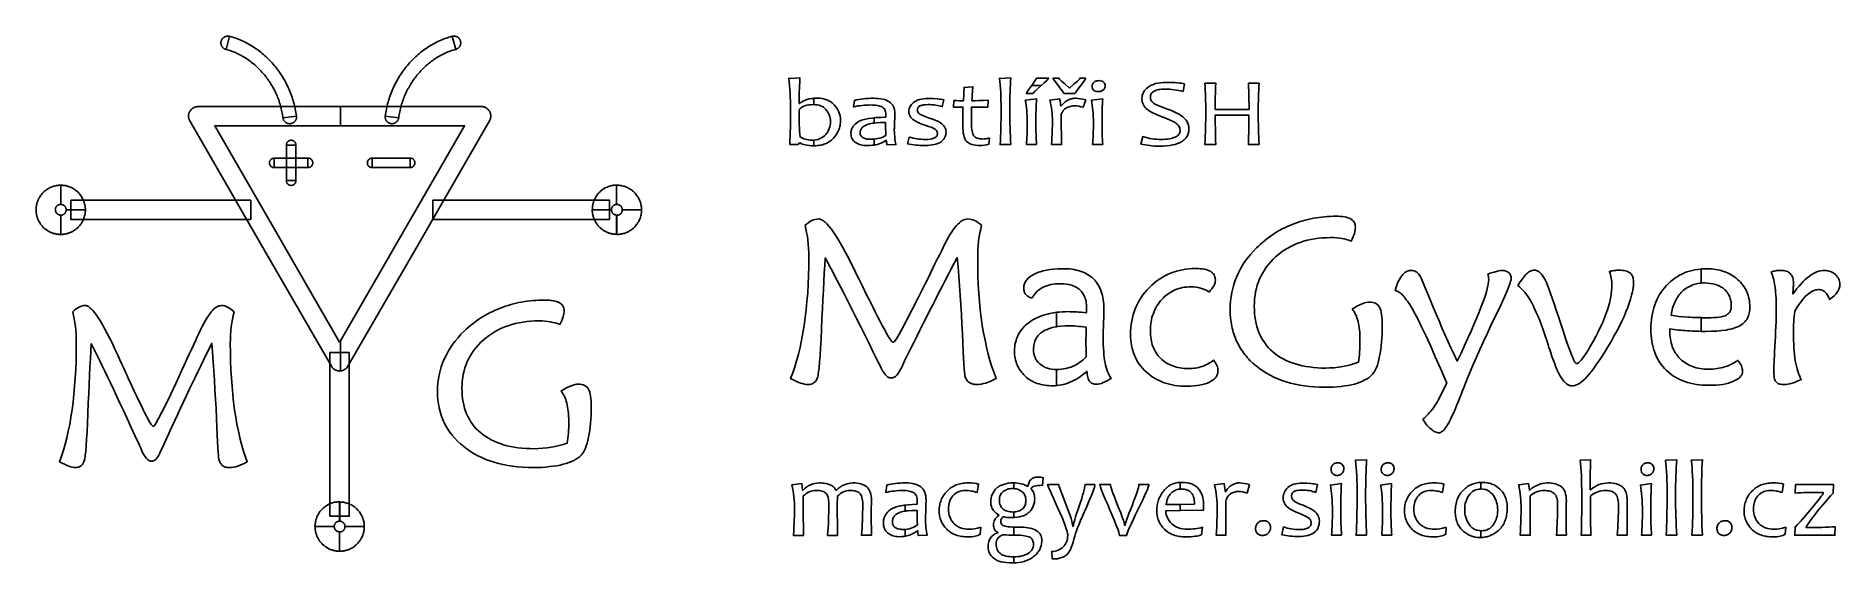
# Model space of a CAD drawing. Extents: x 0 to 100, y 0 to 29.2.
import ezdxf

# ---------------------------------------------------------------- set-up
doc = ezdxf.new("R2010")
doc.units = 0
doc.layers.get('0').update_dxf_attribs({"linetype": 'CONTINUOUS'})

msp = doc.modelspace()

# ---------------------------------------------------------------- linework, layer by layer
at = {"color": 7}
for points in [[(10.718755, 29.194151), (10.531255, 28.46285), (10.512504, 28.468851), (10.493753, 28.474852), (10.475002, 28.480853), (10.456251, 28.486853), (10.443752, 28.499352), (10.425001, 28.505353), (10.4125, 28.517852), (10.393749, 28.530351), (10.38125, 28.54285), (10.368751, 28.555349), (10.356252, 28.567848), (10.343753, 28.580347), (10.331254, 28.592845), (10.318755, 28.605347), (10.306256, 28.624048), (10.300057, 28.636547), (10.293757, 28.655247), (10.281259, 28.667746), (10.275059, 28.686447), (10.26886, 28.705248), (10.26256, 28.71775), (10.256361, 28.736451), (10.256361, 28.755151), (10.250162, 28.773953), (10.250162, 28.792653), (10.250162, 28.811354), (10.250162, 28.830055), (10.250162, 28.848856), (10.250162, 28.867557), (10.250162, 28.886358), (10.256361, 28.905059), (10.26256, 28.92376), (10.26886, 28.942461), (10.275059, 28.961161), (10.281259, 28.979963), (10.287458, 28.992462), (10.293657, 29.011162), (10.306156, 29.029964), (10.312355, 29.042462), (10.324854, 29.054961), (10.337353, 29.073662), (10.349852, 29.086161), (10.362351, 29.09866), (10.37485, 29.111159), (10.387349, 29.12366), (10.4061, 29.136159), (10.418601, 29.14216), (10.437352, 29.154659), (10.449851, 29.16066), (10.468602, 29.166661), (10.481101, 29.179159), (10.499852, 29.18516), (10.518603, 29.18516), (10.537354, 29.191161), (10.556105, 29.197162), (10.575004, 29.197162), (10.587503, 29.203162), (10.606254, 29.203162), (10.625005, 29.203162), (10.643756, 29.203162), (10.662507, 29.203162), (10.681258, 29.197162), (10.700009, 29.197162)], [(14.437512, 24.768849), (13.687512, 24.675049), (13.675013, 24.762549), (13.662514, 24.843749), (13.650015, 24.931249), (13.631264, 25.012549), (13.612513, 25.093749), (13.593762, 25.175049), (13.575011, 25.26255), (13.55001, 25.343849), (13.52501, 25.42515), (13.50001, 25.50015), (13.475009, 25.58145), (13.450009, 25.66265), (13.418759, 25.73765), (13.387508, 25.81885), (13.356258, 25.89385), (13.325009, 25.97505), (13.287509, 26.05005), (13.256258, 26.12505), (13.218758, 26.20005), (13.175008, 26.27505), (13.137508, 26.34385), (13.100008, 26.41885), (13.056258, 26.48765), (13.012508, 26.56265), (12.968758, 26.63145), (12.925008, 26.70025), (12.875008, 26.76895), (12.831258, 26.83145), (12.781258, 26.90025), (12.731258, 26.96275), (12.681258, 27.03155), (12.631258, 27.09405), (12.575008, 27.15655), (12.518758, 27.21285), (12.468758, 27.275351), (12.412508, 27.337851), (12.356258, 27.394051), (12.293758, 27.450351), (12.237508, 27.506551), (12.181258, 27.556551), (12.118758, 27.612851), (12.056258, 27.662851), (11.993758, 27.712851), (11.931258, 27.762851), (11.868758, 27.812851), (11.806258, 27.856651), (11.737508, 27.906651), (11.675008, 27.950451), (11.606258, 27.994251), (11.537508, 28.031751), (11.468757, 28.075551), (11.400008, 28.113051), (11.331257, 28.150551), (11.262507, 28.188051), (11.193758, 28.219251), (11.118757, 28.256751), (11.050007, 28.288051), (10.975007, 28.313051), (10.906257, 28.344252), (10.831257, 28.369252), (10.756257, 28.400452), (10.681257, 28.419253), (10.606257, 28.444254), (10.531257, 28.462955), (10.718757, 29.194255), (10.812507, 29.169255), (10.900007, 29.144254), (10.993757, 29.112954), (11.081257, 29.081754), (11.168758, 29.050554), (11.256257, 29.013054), (11.343757, 28.981854), (11.431258, 28.944354), (11.518758, 28.900554), (11.600008, 28.863054), (11.681258, 28.819254), (11.762508, 28.775554), (11.850008, 28.725554), (11.925008, 28.681754), (12.006258, 28.631754), (12.087508, 28.581754), (12.162508, 28.525454), (12.243758, 28.475454), (12.318758, 28.419154), (12.393758, 28.362854), (12.468758, 28.306554), (12.537508, 28.244054), (12.612508, 28.181554), (12.681258, 28.119054), (12.750008, 28.056554), (12.818758, 27.994053), (12.887508, 27.925254), (12.956258, 27.856453), (13.018758, 27.787653), (13.081258, 27.718953), (13.143758, 27.650153), (13.206259, 27.575153), (13.268758, 27.500153), (13.325009, 27.431453), (13.381258, 27.350153), (13.443759, 27.275153), (13.493759, 27.200153), (13.550009, 27.118853), (13.600009, 27.037653), (13.656259, 26.956353), (13.706259, 26.875153), (13.756259, 26.793853), (13.800009, 26.712653), (13.843759, 26.625153), (13.887509, 26.537653), (13.931259, 26.450153), (13.975009, 26.362653), (14.012509, 26.275153), (14.050009, 26.187653), (14.087509, 26.100153), (14.125009, 26.006453), (14.156259, 25.918953), (14.193759, 25.825152), (14.218759, 25.731452), (14.25001, 25.637652), (14.27501, 25.543852), (14.30626, 25.450152), (14.325011, 25.356352), (14.350012, 25.256342), (14.368763, 25.162642), (14.387514, 25.062632), (14.406265, 24.968832), (14.425016, 24.868832)], [(20.106271, 24.675073), (19.356271, 24.768873), (19.36877, 24.868883), (19.387521, 24.968883), (19.40002, 25.062683), (19.418771, 25.162693), (19.443771, 25.256393), (19.462522, 25.356403), (19.487523, 25.450203), (19.512523, 25.543903), (19.543773, 25.637703), (19.568774, 25.731503), (19.600024, 25.825203), (19.631274, 25.919003), (19.668774, 26.006503), (19.700024, 26.100203), (19.737524, 26.187704), (19.775024, 26.275204), (19.818774, 26.362704), (19.856274, 26.450204), (19.900024, 26.537704), (19.943774, 26.625204), (19.993774, 26.712704), (20.037524, 26.793904), (20.087524, 26.875204), (20.137524, 26.956404), (20.187524, 27.037704), (20.243774, 27.118904), (20.293774, 27.200204), (20.350024, 27.275204), (20.406274, 27.350204), (20.462524, 27.431504), (20.525024, 27.500204), (20.587524, 27.575204), (20.643774, 27.650204), (20.706274, 27.719004), (20.775024, 27.787704), (20.837524, 27.856504), (20.906275, 27.925304), (20.975024, 27.994104), (21.037525, 28.056605), (21.112524, 28.119104), (21.181275, 28.181605), (21.250025, 28.244105), (21.325025, 28.306605), (21.400025, 28.362905), (21.475025, 28.419205), (21.550025, 28.475505), (21.625025, 28.525505), (21.706275, 28.581805), (21.781275, 28.631805), (21.862525, 28.681805), (21.943775, 28.725605), (22.025025, 28.775605), (22.106275, 28.819305), (22.193775, 28.863105), (22.275025, 28.900605), (22.362525, 28.944405), (22.450025, 28.981905), (22.537525, 29.013105), (22.625025, 29.050605), (22.712525, 29.081805), (22.800025, 29.113005), (22.887525, 29.144305), (22.981275, 29.169306), (23.068776, 29.194306), (23.262527, 28.463006), (23.187527, 28.444305), (23.112527, 28.419304), (23.037526, 28.400503), (22.962527, 28.369303), (22.887526, 28.344302), (22.812526, 28.313103), (22.743776, 28.288102), (22.675026, 28.256802), (22.600026, 28.219302), (22.531276, 28.188102), (22.462526, 28.150602), (22.387526, 28.113102), (22.325026, 28.075602), (22.256276, 28.031802), (22.187526, 27.994302), (22.118776, 27.950502), (22.050026, 27.906702), (21.987526, 27.856702), (21.925026, 27.812902), (21.862526, 27.762902), (21.800026, 27.712902), (21.737526, 27.662902), (21.675026, 27.612902), (21.612526, 27.556602), (21.556276, 27.506601), (21.493776, 27.450402), (21.437526, 27.394101), (21.381276, 27.337902), (21.325026, 27.275401), (21.268776, 27.212902), (21.218776, 27.156601), (21.162526, 27.094101), (21.112526, 27.031601), (21.062526, 26.962801), (21.012525, 26.900301), (20.962526, 26.837801), (20.912525, 26.769001), (20.868775, 26.700301), (20.825026, 26.631501), (20.781275, 26.562701), (20.737525, 26.487701), (20.693775, 26.418901), (20.656275, 26.343901), (20.612525, 26.275101), (20.575025, 26.200101), (20.537525, 26.125101), (20.500025, 26.050101), (20.468775, 25.975101), (20.431275, 25.893901), (20.400025, 25.818901), (20.375025, 25.737701), (20.343775, 25.662701), (20.318774, 25.581501), (20.287524, 25.5002), (20.262524, 25.425201), (20.243773, 25.3439), (20.218772, 25.2626), (20.200021, 25.1751), (20.175021, 25.0938), (20.162522, 25.0126), (20.143771, 24.9313), (20.131272, 24.8438), (20.118773, 24.7626)], [(23.262512, 28.46285), (23.06876, 29.194151), (23.087512, 29.200151), (23.106263, 29.200151), (23.125014, 29.206152), (23.143765, 29.206152), (23.162516, 29.206152), (23.181267, 29.206152), (23.200018, 29.206152), (23.218769, 29.200151), (23.23752, 29.200151), (23.256271, 29.194151), (23.275022, 29.18815), (23.293773, 29.18815), (23.306272, 29.182149), (23.325023, 29.16965), (23.343774, 29.163649), (23.356273, 29.157649), (23.368772, 29.145147), (23.387523, 29.139146), (23.400021, 29.126647), (23.41252, 29.114148), (23.431271, 29.10165), (23.443773, 29.089151), (23.456272, 29.076652), (23.462572, 29.057951), (23.475071, 29.045452), (23.487569, 29.032953), (23.493869, 29.014152), (23.506368, 28.995451), (23.512668, 28.982952), (23.518968, 28.964151), (23.525267, 28.94545), (23.531466, 28.926749), (23.537666, 28.908049), (23.537666, 28.889348), (23.543965, 28.870547), (23.543965, 28.851846), (23.543965, 28.833045), (23.543965, 28.814344), (23.543965, 28.795643), (23.537666, 28.776942), (23.537666, 28.758141), (23.531466, 28.73944), (23.531466, 28.720739), (23.525267, 28.708241), (23.518968, 28.689439), (23.506469, 28.670739), (23.500269, 28.65824), (23.49407, 28.639539), (23.481571, 28.62704), (23.475272, 28.608339), (23.462773, 28.59584), (23.450271, 28.583341), (23.437772, 28.570842), (23.425273, 28.558344), (23.412774, 28.545842), (23.400275, 28.533343), (23.381524, 28.520844), (23.369026, 28.508345), (23.350275, 28.502344), (23.331523, 28.489846), (23.319025, 28.483845), (23.300274, 28.477844), (23.281523, 28.471843)], [(43.123982, 23.125386), (43.131216, 23.125386), (43.212351, 23.125386), (43.293998, 23.131587), (43.37513, 23.137272), (43.45006, 23.149674), (43.524993, 23.162593), (43.599923, 23.181197), (43.668654, 23.206002), (43.737382, 23.230806), (43.799911, 23.256128), (43.868639, 23.287133), (43.924966, 23.324857), (43.987495, 23.362581), (44.043822, 23.399788), (44.100149, 23.443713), (44.150277, 23.493839), (44.199887, 23.543448), (44.293938, 23.649902), (44.368868, 23.762557), (44.406074, 23.818367), (44.437596, 23.880896), (44.468603, 23.937223), (44.493926, 23.999752), (44.518731, 24.06228), (44.537334, 24.124808), (44.550253, 24.193538), (44.568856, 24.256067), (44.575058, 24.324796), (44.587459, 24.393526), (44.587459, 24.462772), (44.593661, 24.531502), (44.587459, 24.657076), (44.568856, 24.782133), (44.544051, 24.89427), (44.500125, 25.006925), (44.45, 25.113379), (44.393673, 25.213114), (44.318743, 25.307165), (44.237611, 25.4007), (44.193685, 25.444624), (44.150277, 25.488033), (44.100149, 25.525757), (44.050024, 25.556762), (43.993697, 25.594486), (43.944088, 25.619291), (43.88776, 25.650813), (43.831433, 25.669417), (43.768904, 25.694222), (43.712577, 25.713342), (43.650048, 25.725744), (43.58132, 25.738147), (43.45006, 25.75675), (43.306399, 25.762951), (43.150338, 25.75675), (43.123982, 25.754683), (43.123982, 25.405351), (43.212351, 25.400183), (43.312601, 25.38778), (43.406137, 25.369177), (43.493986, 25.337654), (43.575118, 25.300447), (43.650048, 25.256522), (43.724981, 25.200195), (43.787507, 25.137667), (43.843834, 25.068937), (43.893962, 24.994006), (43.93737, 24.912357), (43.975094, 24.831225), (43.999899, 24.750093), (44.019018, 24.66276), (44.031421, 24.568709), (44.031421, 24.468973), (44.031421, 24.363037), (44.018502, 24.262784), (43.999899, 24.16925), (43.968892, 24.075716), (43.931168, 23.981665), (43.887244, 23.900533), (43.837635, 23.819401), (43.775106, 23.743953), (43.706375, 23.669022), (43.631445, 23.612695), (43.549798, 23.556368), (43.456262, 23.519161), (43.356009, 23.481437), (43.250072, 23.462833), (43.131216, 23.44423), (43.123982, 23.44423), (43.123982, 23.125386), (43.123982, 23.125386), (43.123982, 23.44423), (43.006161, 23.44423), (42.912625, 23.44423), (42.812375, 23.449914), (42.725041, 23.469034), (42.637707, 23.487638), (42.562259, 23.512443), (42.487329, 23.543965), (42.412399, 23.574971), (42.34987, 23.618896), (42.337466, 23.768758), (42.325065, 23.931539), (42.318863, 24.100004), (42.312664, 24.281388), (42.306462, 24.475175), (42.30026, 24.681364), (42.30026, 24.893754), (42.30026, 25.125264), (42.331267, 25.15627), (42.362789, 25.187793), (42.399995, 25.218799), (42.437719, 25.24412), (42.525053, 25.293729), (42.624788, 25.337654), (42.725041, 25.369177), (42.843897, 25.38778), (42.968952, 25.400183), (43.106414, 25.406384), (43.123982, 25.405351), (43.123982, 25.754683), (42.999959, 25.744348), (42.8625, 25.719543), (42.731243, 25.68802), (42.674916, 25.669417), (42.618586, 25.644095), (42.562777, 25.619291), (42.512649, 25.594486), (42.462524, 25.569165), (42.418601, 25.538159), (42.37519, 25.500435), (42.337466, 25.469429), (42.312664, 25.469429), (42.312664, 25.700423), (42.312664, 25.919531), (42.312664, 26.119519), (42.318863, 26.307104), (42.325065, 26.475569), (42.331267, 26.631632), (42.337466, 26.769608), (42.343668, 26.887947), (41.725101, 26.863143), (41.743704, 26.663155), (41.768509, 26.463167), (41.78763, 26.250777), (41.800034, 26.03787), (41.812435, 25.82548), (41.818637, 25.600687), (41.824836, 25.369177), (41.824836, 25.138183), (41.824836, 24.881868), (41.824836, 24.625553), (41.818637, 24.375439), (41.818637, 24.131526), (41.812435, 23.88813), (41.800034, 23.650419), (41.793832, 23.418908), (41.78763, 23.194116), (42.243933, 23.194116), (42.325065, 23.294368), (42.34987, 23.294368), (42.406197, 23.256644), (42.474928, 23.218921), (42.55606, 23.194116), (42.643909, 23.169311), (42.749846, 23.150191), (42.8625, 23.137789), (42.993757, 23.125386), (43.123982, 23.125386)], [(52.850026, 23.556248), (52.812527, 23.212478), (52.693774, 23.181278), (52.575026, 23.156277), (52.462525, 23.143778), (52.350024, 23.137777), (52.212526, 23.143778), (52.087526, 23.156277), (51.975025, 23.174978), (51.875023, 23.199978), (51.787523, 23.231179), (51.706275, 23.274878), (51.668773, 23.299879), (51.637523, 23.324879), (51.606273, 23.34988), (51.58127, 23.38108), (51.531269, 23.44358), (51.487517, 23.51858), (51.456267, 23.61238), (51.425017, 23.71239), (51.400014, 23.82489), (51.387526, 23.9499), (51.375037, 24.08116), (51.375037, 24.23117), (51.375037, 24.33743), (51.375037, 24.44369), (51.375037, 24.56245), (51.375037, 24.6937), (51.375037, 24.824961), (51.375037, 24.968721), (51.375037, 25.112481), (51.381229, 25.268741), (51.281229, 25.268741), (51.162479, 25.268741), (51.024981, 25.26274), (50.862479, 25.256739), (50.881238, 25.63177), (51.024988, 25.625769), (51.162487, 25.619768), (51.293739, 25.619768), (51.412487, 25.619768), (51.418784, 25.726028), (51.424975, 25.882288), (51.431272, 26.094798), (51.44376, 26.363568), (51.937513, 26.401068), (51.912509, 26.151058), (51.89375, 25.932288), (51.887559, 25.757278), (51.881262, 25.619768), (52.056263, 25.619768), (52.262513, 25.625769), (52.506261, 25.63177), (52.781263, 25.644268), (52.762505, 25.256738), (52.493757, 25.262739), (52.256253, 25.26874), (52.043756, 25.26874), (51.856254, 25.26874), (51.856254, 25.06873), (51.856254, 24.849969), (51.849957, 24.624949), (51.849957, 24.387429), (51.856254, 24.256169), (51.862445, 24.137419), (51.868742, 24.031159), (51.887501, 23.937359), (51.90626, 23.856059), (51.931263, 23.781059), (51.956266, 23.724759), (51.987516, 23.674759), (52.025016, 23.637259), (52.068764, 23.599759), (52.125015, 23.568559), (52.181265, 23.543558), (52.250015, 23.524858), (52.325016, 23.512359), (52.406267, 23.506358), (52.493765, 23.500357), (52.562517, 23.506358), (52.643765, 23.512359), (52.743767, 23.531059)], [(54.043776, 23.193728), (53.443775, 23.193728), (53.456263, 23.412488), (53.46256, 23.637508), (53.475049, 23.868778), (53.481346, 24.112538), (53.487537, 24.356308), (53.493834, 24.612578), (53.493834, 24.868849), (53.493834, 25.137619), (53.493834, 25.393879), (53.487537, 25.643899), (53.481346, 25.875169), (53.475049, 26.093929), (53.46256, 26.306449), (53.443801, 26.500209), (53.425042, 26.687719), (53.406283, 26.86274), (54.043784, 26.88774), (54.025025, 26.70648), (54.012536, 26.51271), (54.006239, 26.30645), (53.993751, 26.09393), (53.987454, 25.86892), (53.987454, 25.637649), (53.981263, 25.393879), (53.981263, 25.137619), (53.981263, 24.875099), (53.987454, 24.612579), (53.987454, 24.362559), (53.993751, 24.118789), (54.006239, 23.875029), (54.012536, 23.643758), (54.025025, 23.412488)], [(55.193015, 26.466784), (55.181127, 26.450248), (55.056588, 26.281783), (54.968738, 26.150525), (54.918613, 26.068876), (54.900007, 26.025468), (55.275178, 26.025468), (55.28138, 26.03787), (55.306185, 26.068876), (55.337707, 26.1066), (55.381115, 26.150008), (55.518574, 26.281266), (55.706161, 26.450248), (55.724764, 26.466784), (55.193015, 26.466784), (55.193015, 26.466784), (55.724764, 26.466784), (55.893745, 26.61923), (56.031204, 26.750488), (56.112336, 26.83162), (56.137659, 26.868827), (55.462765, 26.869344), (55.443644, 26.83162), (55.394035, 26.750488), (55.306185, 26.625431), (55.193015, 26.466784)], [(58.199925, 26.868987), (58.181166, 26.831486), (58.124916, 26.743987), (58.031166, 26.618977), (57.899916, 26.450216), (57.768665, 26.281456), (57.674915, 26.150196), (57.618664, 26.068896), (57.593661, 26.025096), (56.981161, 26.025096), (56.956158, 26.068896), (56.899911, 26.150196), (56.799909, 26.281446), (56.674909, 26.450206), (56.54366, 26.618966), (56.44991, 26.743977), (56.393659, 26.831477), (56.3749, 26.868977), (56.699901, 26.868977), (56.737401, 26.818976), (56.849902, 26.712726), (57.031152, 26.550206), (57.287401, 26.325196), (57.543652, 26.550206), (57.7249, 26.712726), (57.837403, 26.818976), (57.868653, 26.868977)], [(59.268701, 26.450209), (59.26251, 26.419009), (59.26251, 26.387709), (59.250022, 26.356509), (59.24383, 26.325309), (59.225072, 26.300309), (59.206313, 26.269009), (59.187554, 26.244008), (59.16255, 26.219008), (59.137547, 26.200307), (59.106297, 26.181606), (59.075047, 26.162805), (59.037548, 26.150306), (59.000049, 26.137804), (58.962547, 26.131804), (58.918798, 26.125803), (58.874948, 26.125803), (58.799947, 26.131804), (58.731198, 26.144303), (58.699948, 26.156802), (58.674945, 26.169303), (58.649941, 26.188004), (58.624938, 26.206705), (58.587439, 26.250505), (58.556189, 26.300505), (58.543701, 26.356805), (58.537404, 26.413105), (58.537404, 26.444305), (58.543701, 26.475505), (58.549892, 26.506705), (58.56238, 26.531705), (58.574869, 26.563005), (58.593628, 26.588006), (58.618631, 26.613006), (58.643634, 26.638007), (58.668637, 26.663007), (58.699887, 26.681708), (58.731137, 26.700509), (58.768636, 26.713008), (58.806136, 26.719009), (58.843638, 26.731508), (58.887386, 26.731508), (58.937387, 26.737509), (59.006137, 26.731508), (59.074886, 26.712807), (59.099889, 26.700308), (59.131139, 26.687809), (59.156142, 26.669108), (59.174901, 26.650408), (59.21865, 26.606608), (59.243653, 26.556608), (59.262412, 26.506608)], [(63.906281, 24.075038), (63.90009, 24.012538), (63.90009, 23.956238), (63.887601, 23.899938), (63.881304, 23.843638), (63.862545, 23.793638), (63.850057, 23.743638), (63.825054, 23.693638), (63.806295, 23.649938), (63.775045, 23.606138), (63.750042, 23.562338), (63.712542, 23.524838), (63.675043, 23.487338), (63.637544, 23.449838), (63.593792, 23.412338), (63.550043, 23.381138), (63.500042, 23.349938), (63.393791, 23.293638), (63.275043, 23.243638), (63.143791, 23.199938), (63.000043, 23.168738), (62.843791, 23.143737), (62.675042, 23.124936), (62.487543, 23.112434), (62.293791, 23.106434), (62.150043, 23.112434), (62.00629, 23.112434), (61.868793, 23.124936), (61.737542, 23.137435), (61.612542, 23.149934), (61.487542, 23.168735), (61.368792, 23.193735), (61.250042, 23.218736), (61.362542, 23.631266), (61.487542, 23.593766), (61.618791, 23.562466), (61.743794, 23.537466), (61.868793, 23.518664), (61.993793, 23.499964), (62.118793, 23.487465), (62.237541, 23.481464), (62.356291, 23.475463), (62.487543, 23.481464), (62.606293, 23.487465), (62.718791, 23.493466), (62.818793, 23.505964), (62.918792, 23.524665), (63.006293, 23.549666), (63.081294, 23.574666), (63.156293, 23.605866), (63.218793, 23.637066), (63.268794, 23.674566), (63.318792, 23.712066), (63.356294, 23.762066), (63.381297, 23.805766), (63.4063, 23.862066), (63.418789, 23.918266), (63.418789, 23.980766), (63.412492, 24.037067), (63.400003, 24.099566), (63.381244, 24.155867), (63.349994, 24.212166), (63.312492, 24.262167), (63.262494, 24.318467), (63.206244, 24.362267), (63.143744, 24.412267), (63.031243, 24.474767), (62.868744, 24.549767), (62.668743, 24.637267), (62.418743, 24.731067), (62.281242, 24.781067), (62.156242, 24.837367), (62.037492, 24.887367), (61.937493, 24.931167), (61.843743, 24.981167), (61.756242, 25.031167), (61.681241, 25.074967), (61.624991, 25.118667), (61.549992, 25.181167), (61.481242, 25.249967), (61.431241, 25.318767), (61.387493, 25.393767), (61.349991, 25.475067), (61.324987, 25.556267), (61.312499, 25.643767), (61.306308, 25.731267), (61.312499, 25.831267), (61.324987, 25.918767), (61.349991, 26.006267), (61.387493, 26.087468), (61.431241, 26.162468), (61.487492, 26.231267), (61.549992, 26.300068), (61.631243, 26.362567), (61.724992, 26.425068), (61.824992, 26.481268), (61.937493, 26.525068), (62.062492, 26.568868), (62.193742, 26.593868), (62.337495, 26.618869), (62.487493, 26.631367), (62.643742, 26.631367), (62.824992, 26.631367), (62.987494, 26.631367), (63.137494, 26.625367), (63.268744, 26.612868), (63.393743, 26.600369), (63.499992, 26.587867), (63.587492, 26.569167), (63.662494, 26.550365), (63.587492, 26.137845), (63.468742, 26.169045), (63.349992, 26.194046), (63.224992, 26.212847), (63.099992, 26.231548), (62.968743, 26.244049), (62.843741, 26.256548), (62.712494, 26.262549), (62.581242, 26.262549), (62.481243, 26.262549), (62.387491, 26.256548), (62.306242, 26.250547), (62.224991, 26.238046), (62.156242, 26.219345), (62.087493, 26.200644), (62.031242, 26.175644), (61.974992, 26.150643), (61.93124, 26.119343), (61.887492, 26.088143), (61.856242, 26.050643), (61.824992, 26.013143), (61.799989, 25.969343), (61.7875, 25.919343), (61.775012, 25.869343), (61.775012, 25.813043), (61.781203, 25.763043), (61.787394, 25.713043), (61.806153, 25.663043), (61.831157, 25.619343), (61.862406, 25.575543), (61.906158, 25.531743), (61.949907, 25.494243), (62.006157, 25.456743), (62.106159, 25.400443), (62.24991, 25.337943), (62.43741, 25.262943), (62.668658, 25.175443), (62.943658, 25.075433), (63.174909, 24.969173), (63.274911, 24.919173), (63.362411, 24.875373), (63.44366, 24.825373), (63.512409, 24.775373), (63.606161, 24.700372), (63.68741, 24.625373), (63.74991, 24.544072), (63.80616, 24.456572), (63.831163, 24.412772), (63.849922, 24.369072), (63.868681, 24.319072), (63.881169, 24.275372), (63.887466, 24.225372), (63.899955, 24.175372), (63.899955, 24.125372)], [(67.800035, 23.193728), (67.206283, 23.193728), (67.21258, 23.418738), (67.218772, 23.631258), (67.224963, 23.843768), (67.23126, 24.050038), (67.23126, 24.250048), (67.237451, 24.443818), (67.237451, 24.625078), (67.237451, 24.812588), (65.36245, 24.812588), (65.36245, 24.656328), (65.368747, 24.493818), (65.368747, 24.312558), (65.374938, 24.118788), (65.374938, 23.906278), (65.381129, 23.681258), (65.387426, 23.443748), (65.393618, 23.193728), (64.799967, 23.193728), (64.812455, 23.431248), (64.818646, 23.662508), (64.831135, 23.887528), (64.837432, 24.112538), (64.837432, 24.337558), (64.843623, 24.556318), (64.843623, 24.768838), (64.843623, 24.975099), (64.843623, 25.193869), (64.843623, 25.406379), (64.837432, 25.612649), (64.837432, 25.812659), (64.831135, 26.012679), (64.818646, 26.206439), (64.812455, 26.400199), (64.799967, 26.587719), (65.393716, 26.587719), (65.387524, 26.400199), (65.381227, 26.218939), (65.375036, 26.031429), (65.368845, 25.850169), (65.362548, 25.668899), (65.362548, 25.493889), (65.356356, 25.312629), (65.356356, 25.137619), (67.243859, 25.137619), (67.243859, 25.287629), (67.243859, 25.437639), (67.237562, 25.606399), (67.237562, 25.781409), (67.231371, 25.968919), (67.225074, 26.162689), (67.218883, 26.368949), (67.206368, 26.587719), (67.800019, 26.587719), (67.787531, 26.400199), (67.781339, 26.212689), (67.775148, 26.018929), (67.76266, 25.818909), (67.76266, 25.618899), (67.756363, 25.406379), (67.756363, 25.193869), (67.756363, 24.975099), (67.756363, 24.737588), (67.756363, 24.500068), (67.76266, 24.268798), (67.76266, 24.043788), (67.775148, 23.825018), (67.781339, 23.606258), (67.787531, 23.399988)], [(16.867188, 10.645011), (16.893542, 10.650179), (16.918864, 10.650179), (16.943668, 10.65638), (16.96899, 10.662064), (16.987594, 10.668265), (17.012398, 10.67395), (17.03772, 10.686869), (17.062524, 10.699271), (17.087329, 10.704956), (17.106449, 10.717875), (17.131254, 10.736478), (17.149857, 10.748881), (17.168978, 10.768001), (17.187582, 10.780403), (17.206185, 10.799007), (17.224788, 10.81761), (17.243909, 10.842932), (17.262512, 10.861535), (17.274915, 10.88634), (17.287317, 10.90546), (21.195089, 17.67559), (21.200256, 17.680757), (21.212659, 17.705562), (21.212659, 17.706079), (25.137484, 24.499979), (25.136967, 24.501013), (25.143685, 24.514449), (25.156087, 24.539253), (25.169006, 24.557857), (25.175208, 24.583178), (25.18761, 24.607983), (25.193811, 24.633305), (25.200012, 24.66431), (25.200012, 24.689115), (25.206213, 24.714437), (25.206213, 24.739241), (25.206213, 24.770764), (25.206213, 24.795568), (25.206213, 24.820373), (25.200012, 24.851896), (25.200012, 24.876701), (25.193811, 24.902022), (25.18761, 24.926827), (25.175208, 24.951631), (25.169006, 24.976953), (25.156087, 25.001757), (25.143685, 25.020361), (25.131283, 25.045683), (25.11888, 25.064286), (25.100277, 25.089091), (25.087357, 25.108211), (25.068754, 25.126814), (25.05015, 25.145418), (25.03103, 25.164021), (25.012427, 25.183142), (24.993823, 25.195544), (24.97522, 25.214148), (24.949898, 25.22655), (24.931295, 25.238952), (24.90649, 25.251872), (24.881168, 25.257556), (24.856364, 25.269958), (24.831042, 25.276159), (24.806238, 25.282361), (24.781433, 25.288045), (24.756112, 25.294246), (24.731307, 25.29993), (24.699784, 25.29993), (24.67498, 25.29993), (16.867188, 25.29993), (16.867188, 24.231262), (23.751005, 24.231262), (20.293852, 18.237313), (16.867188, 12.305892), (16.867188, 10.645011), (16.867188, 10.645011), (16.867188, 12.305892), (16.82843, 12.238712), (13.368693, 18.237313), (9.905855, 24.231262), (16.831531, 24.231262), (16.867188, 24.231262), (16.867188, 25.29993), (16.856335, 25.29993), (16.831014, 25.29993), (8.981364, 25.29993), (8.98033, 25.29838), (8.968962, 25.29838), (8.94364, 25.29838), (8.918835, 25.292696), (8.894031, 25.292696), (8.868709, 25.286495), (8.843905, 25.28081), (8.818583, 25.267891), (8.793778, 25.262207), (8.768974, 25.249804), (8.743652, 25.243603), (8.718848, 25.225), (8.693526, 25.212597), (8.674923, 25.199678), (8.650118, 25.181075), (8.631515, 25.162471), (8.612394, 25.150069), (8.593791, 25.131465), (8.575187, 25.106144), (8.562268, 25.08754), (8.543665, 25.068937), (8.531262, 25.043615), (8.51886, 25.025012), (8.506458, 25.000207), (8.493538, 24.974886), (8.487337, 24.956282), (8.474935, 24.931478), (8.468734, 24.906156), (8.462533, 24.881351), (8.456332, 24.856547), (8.456332, 24.831225), (8.45013, 24.806421), (8.45013, 24.781099), (8.45013, 24.756295), (8.45013, 24.725289), (8.456332, 24.699967), (8.456332, 24.675162), (8.462533, 24.649841), (8.468734, 24.625036), (8.481136, 24.600232), (8.487337, 24.57491), (8.500256, 24.550106), (8.506458, 24.525301), (8.525061, 24.499979), (12.443685, 17.706079), (16.36851, 10.90546), (16.371094, 10.90546), (16.375228, 10.899259), (16.38763, 10.874454), (16.406234, 10.855334), (16.418636, 10.836731), (16.43724, 10.811926), (16.45636, 10.792806), (16.474963, 10.780403), (16.493567, 10.7618), (16.518888, 10.743196), (16.537492, 10.730277), (16.562296, 10.711674), (16.587618, 10.699271), (16.612423, 10.686869), (16.637744, 10.680668), (16.662549, 10.668265), (16.687353, 10.662064), (16.712675, 10.65638), (16.73748, 10.650179), (16.762284, 10.650179), (16.787606, 10.643978), (16.812411, 10.643978), (16.837732, 10.643978), (16.862537, 10.643978), (16.867188, 10.645011)], [(46.293815, 25.755717), (46.143952, 25.749515), (46.006493, 25.737113), (45.869034, 25.724711), (45.737777, 25.712308), (45.606518, 25.693705), (45.481462, 25.668383), (45.362606, 25.643579), (45.312481, 25.28081), (45.431334, 25.306132), (45.55019, 25.330936), (45.669047, 25.343339), (45.787387, 25.362459), (45.912442, 25.368143), (46.031298, 25.380546), (46.156356, 25.380546), (46.275212, 25.386747), (46.374947, 25.380546), (46.468482, 25.380546), (46.556332, 25.368143), (46.637464, 25.355741), (46.712394, 25.343339), (46.781125, 25.324735), (46.843654, 25.305615), (46.899981, 25.28081), (46.943904, 25.249288), (46.987312, 25.212081), (47.025036, 25.168156), (47.049841, 25.118029), (47.075164, 25.062219), (47.087565, 24.99969), (47.099966, 24.924759), (47.099966, 24.849312), (47.099966, 24.774381), (47.093767, 24.705651), (46.825048, 24.699967), (46.581137, 24.687048), (46.456595, 24.673095), (46.456595, 24.38009), (46.468998, 24.38164), (46.574935, 24.394043), (46.818846, 24.406445), (47.093767, 24.412646), (47.093767, 24.249865), (47.093767, 24.075199), (47.099966, 23.893815), (47.106168, 23.700028), (47.025036, 23.650935), (46.943904, 23.607011), (46.849853, 23.569804), (46.750118, 23.538281), (46.643666, 23.519677), (46.531009, 23.501074), (46.456595, 23.492806), (46.456595, 23.16156), (46.512406, 23.168795), (46.649865, 23.1998), (46.774923, 23.243725), (46.893779, 23.293851), (47.000231, 23.350179), (47.099966, 23.418908), (47.131491, 23.418908), (47.13769, 23.362581), (47.143892, 23.300052), (47.156296, 23.243725), (47.168697, 23.181197), (47.662724, 23.193599), (47.644121, 23.287133), (47.625, 23.387386), (47.612596, 23.487121), (47.600195, 23.587374), (47.581592, 23.805965), (47.575391, 24.037475), (47.581592, 24.106205), (47.581592, 24.199739), (47.587794, 24.318595), (47.593993, 24.468457), (47.600195, 24.612117), (47.600195, 24.737174), (47.606397, 24.837426), (47.606397, 24.912357), (47.600195, 25.025012), (47.587794, 25.124747), (47.562471, 25.218799), (47.531464, 25.306132), (47.487541, 25.381063), (47.431214, 25.449792), (47.374887, 25.51232), (47.299954, 25.562447), (47.225024, 25.606372), (47.13769, 25.650297), (47.03744, 25.681302), (46.937702, 25.706107), (46.825048, 25.731429), (46.706192, 25.743831), (46.574935, 25.749515), (46.443678, 25.755717), (46.293815, 25.755717)], [(50.443773, 23.900028), (50.437582, 23.806228), (50.425093, 23.725028), (50.40009, 23.643728), (50.36884, 23.568728), (50.325089, 23.499928), (50.27509, 23.437428), (50.21884, 23.381128), (50.150091, 23.331128), (50.075089, 23.287328), (49.987589, 23.243528), (49.88759, 23.212328), (49.787588, 23.187327), (49.66884, 23.168627), (49.55009, 23.149825), (49.418841, 23.143824), (49.27509, 23.137824), (49.14379, 23.137824), (49.018791, 23.143824), (48.90004, 23.149825), (48.775041, 23.162324), (48.65629, 23.174823), (48.53754, 23.187322), (48.425039, 23.206023), (48.312541, 23.224723), (48.406291, 23.606004), (48.512539, 23.574803), (48.618791, 23.549803), (48.72504, 23.531102), (48.831291, 23.512401), (48.943789, 23.493701), (49.056293, 23.4877), (49.17504, 23.481699), (49.293791, 23.475698), (49.45004, 23.481699), (49.587542, 23.5004), (49.650041, 23.506401), (49.706292, 23.525101), (49.756293, 23.5376), (49.800042, 23.556301), (49.843791, 23.581302), (49.875043, 23.606302), (49.906293, 23.631303), (49.931296, 23.662503), (49.950055, 23.693702), (49.962543, 23.725003), (49.968735, 23.762503), (49.974926, 23.800003), (49.968735, 23.837503), (49.962543, 23.875003), (49.950055, 23.912503), (49.937567, 23.943703), (49.912564, 23.968703), (49.887561, 24.000003), (49.856311, 24.025004), (49.818811, 24.050004), (49.731311, 24.100004), (49.61881, 24.150004), (49.481311, 24.200004), (49.31881, 24.256304), (49.112559, 24.331304), (48.937561, 24.400104), (48.85631, 24.437604), (48.787561, 24.468804), (48.73131, 24.506304), (48.67506, 24.537504), (48.60631, 24.587504), (48.543811, 24.643804), (48.49381, 24.700004), (48.45631, 24.762505), (48.418811, 24.825004), (48.400052, 24.887505), (48.387564, 24.956204), (48.381266, 25.025005), (48.381266, 25.093805), (48.400025, 25.168805), (48.418784, 25.231305), (48.450034, 25.300105), (48.487534, 25.362605), (48.531283, 25.418905), (48.587533, 25.475205), (48.650033, 25.531405), (48.718785, 25.581405), (48.800033, 25.625205), (48.887533, 25.662705), (48.987533, 25.693905), (49.093784, 25.712706), (49.212534, 25.731407), (49.337534, 25.743906), (49.468783, 25.743906), (49.725032, 25.737905), (49.956283, 25.725403), (50.056285, 25.712905), (50.156285, 25.700406), (50.250034, 25.687907), (50.331285, 25.669206), (50.237536, 25.294186), (50.150035, 25.319186), (50.062535, 25.344187), (49.968785, 25.362988), (49.868786, 25.381689), (49.768784, 25.38769), (49.668785, 25.400188), (49.562533, 25.406189), (49.450083, 25.406189), (49.312584, 25.400188), (49.187582, 25.38769), (49.137583, 25.375191), (49.087582, 25.362692), (49.043833, 25.35019), (49.000082, 25.331489), (48.968832, 25.312688), (48.937582, 25.293987), (48.912579, 25.268987), (48.887576, 25.243986), (48.875087, 25.212786), (48.862599, 25.187786), (48.856408, 25.150286), (48.850111, 25.118986), (48.856408, 25.081486), (48.862599, 25.050286), (48.875087, 25.012786), (48.887576, 24.987785), (48.906335, 24.956485), (48.931338, 24.931485), (48.956341, 24.906484), (48.987591, 24.881484), (49.068842, 24.831484), (49.187592, 24.781484), (49.331343, 24.725284), (49.512593, 24.662784), (49.712594, 24.593984), (49.88134, 24.525184), (50.025094, 24.462684), (50.137592, 24.393884), (50.206341, 24.337684), (50.268841, 24.287684), (50.325091, 24.225184), (50.362593, 24.168884), (50.400093, 24.106384), (50.425096, 24.037684), (50.437584, 23.968883)], [(55.468777, 23.193728), (54.906278, 23.193728), (54.912469, 23.324988), (54.924984, 23.462498), (54.931281, 23.606258), (54.937472, 23.750018), (54.943663, 23.906278), (54.943663, 24.062538), (54.94996, 24.218798), (54.94996, 24.387558), (54.943663, 24.568828), (54.943663, 24.743838), (54.931175, 24.912598), (54.918687, 25.075108), (54.906198, 25.231369), (54.887439, 25.381379), (54.862436, 25.518889), (54.837433, 25.650149), (55.462432, 25.718949), (55.456135, 25.581439), (55.449944, 25.431429), (55.443647, 25.275169), (55.437455, 25.112649), (55.431264, 24.943889), (55.431264, 24.762628), (55.424967, 24.581368), (55.424967, 24.387598), (55.424967, 24.231338), (55.431264, 24.075078), (55.431264, 23.925068), (55.437455, 23.775058), (55.443647, 23.625048), (55.449944, 23.481288), (55.462432, 23.337528)], [(58.187529, 25.668899), (58.043778, 25.256369), (57.925028, 25.287669), (57.81253, 25.318869), (57.700029, 25.331368), (57.593778, 25.337368), (57.518779, 25.331368), (57.45003, 25.331368), (57.38753, 25.318869), (57.32503, 25.30637), (57.268779, 25.287669), (57.212529, 25.268868), (57.156279, 25.243867), (57.106278, 25.218867), (57.062529, 25.187667), (57.018777, 25.156467), (56.981278, 25.112667), (56.943778, 25.075167), (56.912529, 25.025167), (56.881279, 24.981367), (56.856275, 24.925067), (56.831272, 24.868867), (56.831272, 24.581346), (56.831272, 24.312576), (56.831272, 24.068806), (56.837569, 23.850046), (56.837569, 23.650026), (56.843761, 23.475016), (56.843761, 23.325006), (56.849952, 23.193746), (56.293753, 23.193746), (56.306241, 23.393756), (56.318729, 23.581276), (56.325027, 23.762536), (56.331218, 23.925046), (56.337515, 24.081306), (56.343706, 24.225066), (56.343706, 24.356326), (56.343706, 24.475086), (56.343706, 24.631346), (56.337515, 24.781357), (56.325027, 24.931367), (56.306268, 25.081377), (56.287509, 25.225137), (56.262505, 25.375147), (56.231256, 25.518907), (56.200006, 25.656417), (56.743759, 25.725217), (56.775009, 25.593957), (56.787497, 25.487697), (56.799985, 25.400197), (56.806282, 25.343897), (56.831286, 25.343897), (56.918786, 25.437697), (57.006286, 25.525197), (57.050038, 25.562697), (57.100036, 25.593897), (57.150037, 25.625097), (57.193786, 25.650097), (57.243787, 25.675098), (57.293788, 25.700098), (57.350038, 25.712597), (57.400037, 25.731298), (57.456287, 25.743797), (57.506288, 25.749798), (57.562538, 25.755799), (57.618786, 25.755799), (57.743789, 25.749798), (57.881285, 25.730996), (58.025038, 25.705996)], [(59.137529, 23.193728), (58.568778, 23.193728), (58.581266, 23.324988), (58.587563, 23.462498), (58.593755, 23.606258), (58.599946, 23.750018), (58.606243, 23.906278), (58.612434, 24.062538), (58.612434, 24.218798), (58.612434, 24.387558), (58.612434, 24.568828), (58.606243, 24.743838), (58.599946, 24.912598), (58.587457, 25.075108), (58.568698, 25.231369), (58.54994, 25.381379), (58.531181, 25.518889), (58.506177, 25.650149), (59.131179, 25.718949), (59.118664, 25.581439), (59.112367, 25.431429), (59.106176, 25.275169), (59.099879, 25.112649), (59.093687, 24.943889), (59.093687, 24.762628), (59.093687, 24.581368), (59.093687, 24.387598), (59.093687, 24.231338), (59.093687, 24.075078), (59.099879, 23.925068), (59.099879, 23.775058), (59.106176, 23.625048), (59.118664, 23.481288), (59.124855, 23.337528)], [(13.687514, 24.675052), (14.437515, 24.768852), (14.437515, 24.750151), (14.437515, 24.73145), (14.437515, 24.71275), (14.437515, 24.693948), (14.437515, 24.675248), (14.431315, 24.656446), (14.431315, 24.637746), (14.425116, 24.619045), (14.418816, 24.600344), (14.412617, 24.587845), (14.406418, 24.569144), (14.400219, 24.550343), (14.38772, 24.537844), (14.381521, 24.519143), (14.369022, 24.506645), (14.362823, 24.494146), (14.350321, 24.475445), (14.337822, 24.462946), (14.325323, 24.450447), (14.312824, 24.437948), (14.294073, 24.425449), (14.281574, 24.419448), (14.269075, 24.40695), (14.250324, 24.394451), (14.237826, 24.38845), (14.219075, 24.382449), (14.200323, 24.376448), (14.181572, 24.370448), (14.162821, 24.364447), (14.150323, 24.358446), (14.131572, 24.352445), (14.106571, 24.352445), (14.08782, 24.346445), (14.06877, 24.346445), (14.050019, 24.346445), (14.031268, 24.346445), (14.012517, 24.352445), (13.993766, 24.352445), (13.975015, 24.358446), (13.962516, 24.364447), (13.943765, 24.364447), (13.925014, 24.370448), (13.906263, 24.376448), (13.893764, 24.388947), (13.875013, 24.394948), (13.862514, 24.407447), (13.843763, 24.413448), (13.831264, 24.425947), (13.818765, 24.438446), (13.806266, 24.450944), (13.787515, 24.463443), (13.781316, 24.475942), (13.768817, 24.488441), (13.756318, 24.50094), (13.743819, 24.519641), (13.73762, 24.53214), (13.725121, 24.550841), (13.718922, 24.569642), (13.712723, 24.582141), (13.706524, 24.600841), (13.700224, 24.619542), (13.694025, 24.638243), (13.694025, 24.656944)], [(19.356271, 24.76887), (20.106271, 24.67507), (20.099972, 24.656269), (20.099972, 24.637568), (20.093773, 24.618867), (20.087573, 24.600167), (20.081274, 24.581466), (20.074974, 24.568967), (20.062475, 24.550166), (20.056276, 24.531465), (20.043774, 24.518966), (20.037474, 24.500265), (20.024976, 24.487764), (20.012477, 24.475265), (19.999978, 24.462766), (19.987479, 24.450267), (19.97498, 24.437768), (19.962481, 24.425269), (19.94373, 24.41277), (19.931231, 24.406769), (19.91248, 24.394268), (19.899981, 24.388267), (19.88123, 24.375768), (19.868731, 24.369767), (19.84998, 24.363767), (19.831229, 24.363767), (19.812478, 24.357766), (19.793727, 24.351765), (19.775026, 24.351765), (19.756275, 24.345764), (19.737524, 24.345764), (19.718773, 24.345764), (19.700022, 24.345764), (19.681271, 24.351765), (19.66252, 24.351765), (19.643769, 24.357766), (19.625018, 24.363767), (19.606267, 24.369767), (19.587516, 24.375768), (19.575017, 24.381769), (19.556266, 24.38777), (19.543767, 24.39377), (19.525016, 24.406269), (19.512517, 24.418768), (19.493766, 24.424769), (19.481267, 24.437268), (19.468768, 24.449767), (19.45627, 24.462266), (19.443771, 24.474767), (19.431272, 24.493468), (19.41877, 24.505967), (19.412571, 24.518466), (19.400072, 24.537167), (19.393873, 24.549666), (19.387573, 24.568467), (19.381374, 24.587168), (19.375074, 24.599666), (19.368774, 24.618367), (19.362575, 24.637068), (19.356276, 24.655769), (19.356276, 24.67457), (19.356276, 24.693271), (19.356276, 24.712072), (19.356276, 24.730773), (19.356276, 24.749474)], [(46.456595, 23.16156), (46.456595, 23.492806), (46.412671, 23.488155), (46.287613, 23.488155), (46.212683, 23.488155), (46.143952, 23.494356), (46.081426, 23.500557), (46.025096, 23.506241), (45.968769, 23.518644), (45.918644, 23.537764), (45.875236, 23.556368), (45.837512, 23.574971), (45.799788, 23.600293), (45.768784, 23.625097), (45.743977, 23.656103), (45.724858, 23.687626), (45.706255, 23.718632), (45.693851, 23.756356), (45.687649, 23.80028), (45.687649, 23.844205), (45.687649, 23.887614), (45.693851, 23.931539), (45.700053, 23.969262), (45.718656, 24.006469), (45.737777, 24.044193), (45.75638, 24.0814), (45.781185, 24.119124), (45.812707, 24.15013), (45.849916, 24.181653), (45.887637, 24.206457), (45.924846, 24.231779), (45.974971, 24.256583), (46.075224, 24.300508), (46.20028, 24.337715), (46.281414, 24.356319), (46.368745, 24.369238), (46.456595, 24.38009), (46.456595, 24.673095), (46.362546, 24.662243), (46.162558, 24.637439), (45.987375, 24.599715), (45.83131, 24.55579), (45.75638, 24.537186), (45.693851, 24.50618), (45.637524, 24.480859), (45.581197, 24.449853), (45.487664, 24.387325), (45.406014, 24.318595), (45.368808, 24.280871), (45.337286, 24.243664), (45.306279, 24.20594), (45.274757, 24.168734), (45.256154, 24.124808), (45.231346, 24.087085), (45.212228, 24.043676), (45.199824, 23.999752), (45.187423, 23.949625), (45.181221, 23.9057), (45.175019, 23.856091), (45.175019, 23.805965), (45.181221, 23.724833), (45.193625, 23.649902), (45.212743, 23.581172), (45.237548, 23.518644), (45.275272, 23.456115), (45.31868, 23.399788), (45.375007, 23.349662), (45.437536, 23.305737), (45.500065, 23.261812), (45.568796, 23.230806), (45.643726, 23.1998), (45.718656, 23.174479), (45.799788, 23.155875), (45.881438, 23.137272), (45.968769, 23.13107), (46.056103, 23.13107), (46.212683, 23.13107), (46.368745, 23.150191), (46.456595, 23.16156)], [(13.874958, 21.193587), (13.874958, 23.162478), (14.406208, 23.162478), (14.406208, 21.193587)], [(14.406257, 23.162478), (13.875007, 23.162478), (13.875007, 23.181178), (13.875007, 23.193677), (13.875007, 23.206176), (13.875007, 23.218678), (13.881206, 23.231177), (13.881206, 23.243676), (13.887405, 23.256174), (13.893705, 23.268673), (13.899904, 23.281172), (13.906103, 23.293671), (13.912303, 23.30617), (13.918502, 23.312171), (13.924801, 23.32467), (13.931001, 23.337169), (13.9435, 23.343169), (13.949699, 23.355668), (13.962198, 23.361669), (13.968397, 23.36767), (13.980896, 23.380169), (13.987196, 23.38617), (13.999694, 23.39217), (14.012193, 23.398171), (14.024692, 23.404172), (14.037191, 23.410173), (14.04969, 23.416173), (14.062189, 23.416173), (14.074688, 23.422174), (14.087187, 23.422174), (14.099686, 23.428175), (14.112185, 23.428175), (14.124686, 23.428175), (14.137185, 23.428175), (14.149684, 23.428175), (14.168435, 23.428175), (14.180934, 23.428175), (14.193433, 23.422174), (14.205932, 23.422174), (14.218431, 23.416173), (14.230932, 23.416173), (14.243431, 23.410173), (14.25593, 23.404172), (14.268429, 23.398171), (14.274628, 23.39217), (14.287127, 23.38617), (14.299626, 23.380169), (14.305825, 23.36767), (14.318324, 23.361669), (14.324523, 23.355668), (14.337022, 23.343169), (14.343222, 23.337169), (14.349421, 23.32467), (14.36192, 23.312171), (14.368119, 23.30617), (14.374318, 23.293671), (14.380517, 23.281172), (14.386716, 23.268673), (14.386716, 23.256174), (14.393016, 23.243676), (14.399215, 23.231177), (14.399215, 23.218678), (14.399215, 23.206176), (14.405414, 23.193677), (14.405414, 23.181178)], [(13.20543, 22.443687), (13.20543, 21.912396), (13.192931, 21.912396), (13.180433, 21.912396), (13.167934, 21.912396), (13.155435, 21.918397), (13.136684, 21.918397), (13.124185, 21.924398), (13.111686, 21.924398), (13.105386, 21.930399), (13.092887, 21.936399), (13.080388, 21.9424), (13.067889, 21.948401), (13.055388, 21.954402), (13.049189, 21.960402), (13.03669, 21.972901), (13.024191, 21.978902), (13.017992, 21.984903), (13.011692, 21.997402), (12.999193, 22.003403), (12.992994, 22.015901), (12.986795, 22.0284), (12.980495, 22.034401), (12.974296, 22.0469), (12.968096, 22.059399), (12.961897, 22.071898), (12.955698, 22.084397), (12.949398, 22.096896), (12.949398, 22.109395), (12.943199, 22.121894), (12.943199, 22.134392), (12.943199, 22.146891), (12.943199, 22.15939), (12.937, 22.171889), (12.943199, 22.190691), (12.943199, 22.203189), (12.943199, 22.215688), (12.943199, 22.228187), (12.949398, 22.240686), (12.949398, 22.253185), (12.955698, 22.265684), (12.961897, 22.278183), (12.968096, 22.290682), (12.974296, 22.303181), (12.980495, 22.31568), (12.986795, 22.32168), (12.992994, 22.334179), (12.999193, 22.346678), (13.011692, 22.352679), (13.017992, 22.365178), (13.024191, 22.371179), (13.03669, 22.377179), (13.049189, 22.389678), (13.055388, 22.395679), (13.067889, 22.40168), (13.080388, 22.407681), (13.092887, 22.413681), (13.105386, 22.419682), (13.111686, 22.425683), (13.124185, 22.425683), (13.136684, 22.431684), (13.155435, 22.431684), (13.167934, 22.437684), (13.180433, 22.437684), (13.192931, 22.437684)], [(13.206257, 22.443687), (15.068757, 22.443687), (15.068757, 21.912396), (13.206257, 21.912396)], [(15.068757, 21.912387), (15.068757, 22.443677), (15.087508, 22.443677), (15.100007, 22.443677), (15.112506, 22.443677), (15.125005, 22.437676), (15.137504, 22.437676), (15.150003, 22.431676), (15.162502, 22.431676), (15.175001, 22.425675), (15.1875, 22.419674), (15.199999, 22.413673), (15.206298, 22.407673), (15.218797, 22.401672), (15.231296, 22.395671), (15.243795, 22.383172), (15.249994, 22.377172), (15.262493, 22.371171), (15.268793, 22.358672), (15.274992, 22.352671), (15.287491, 22.340172), (15.29369, 22.327673), (15.29999, 22.321673), (15.306189, 22.309174), (15.312388, 22.296675), (15.318588, 22.284176), (15.318588, 22.271677), (15.324787, 22.259178), (15.331087, 22.246679), (15.331087, 22.23418), (15.337286, 22.221681), (15.337286, 22.209182), (15.337286, 22.196683), (15.337286, 22.177882), (15.337286, 22.165383), (15.337286, 22.152884), (15.337286, 22.140385), (15.331087, 22.127886), (15.331087, 22.115387), (15.324787, 22.102889), (15.318588, 22.09039), (15.318588, 22.077888), (15.312388, 22.065389), (15.306189, 22.05289), (15.29999, 22.040391), (15.29369, 22.034391), (15.287491, 22.021892), (15.274992, 22.009393), (15.268793, 22.003392), (15.262493, 21.990893), (15.249994, 21.984892), (15.243795, 21.978892), (15.231296, 21.966393), (15.218797, 21.960392), (15.206298, 21.954391), (15.199999, 21.94839), (15.1875, 21.94239), (15.175001, 21.936389), (15.162502, 21.930388), (15.150003, 21.930388), (15.137504, 21.924387), (15.125005, 21.924387), (15.112506, 21.918387), (15.100007, 21.918387), (15.087508, 21.918387)], [(18.630533, 22.443687), (18.630533, 21.912396), (18.618034, 21.912396), (18.605535, 21.912396), (18.593036, 21.912396), (18.574285, 21.918397), (18.561786, 21.918397), (18.549287, 21.924398), (18.536788, 21.930399), (18.524289, 21.930399), (18.51809, 21.936399), (18.505591, 21.9424), (18.493092, 21.948401), (18.480593, 21.954402), (18.474394, 21.960402), (18.461893, 21.972901), (18.449394, 21.978902), (18.443195, 21.984903), (18.436895, 21.997402), (18.424396, 22.003403), (18.418096, 22.015901), (18.411897, 22.0284), (18.405597, 22.034401), (18.399298, 22.0469), (18.393098, 22.059399), (18.386799, 22.071898), (18.380599, 22.084397), (18.3743, 22.096896), (18.3743, 22.109395), (18.368, 22.121894), (18.368, 22.134392), (18.368, 22.146891), (18.368, 22.15939), (18.368, 22.171889), (18.368, 22.190691), (18.368, 22.203189), (18.368, 22.215688), (18.368, 22.228187), (18.3743, 22.240686), (18.3743, 22.253185), (18.380599, 22.265684), (18.386799, 22.278183), (18.393098, 22.290682), (18.399298, 22.303181), (18.405597, 22.31568), (18.411897, 22.32168), (18.418096, 22.334179), (18.424396, 22.346678), (18.436895, 22.352679), (18.443195, 22.365178), (18.449394, 22.371179), (18.461893, 22.377179), (18.474394, 22.389678), (18.480593, 22.395679), (18.493092, 22.40168), (18.505591, 22.407681), (18.51809, 22.413681), (18.524289, 22.419682), (18.536788, 22.419682), (18.549287, 22.425683), (18.561786, 22.431684), (18.574285, 22.431684), (18.593036, 22.437684), (18.605535, 22.437684), (18.618034, 22.437684)], [(18.631259, 22.443687), (20.73751, 22.443687), (20.73751, 21.912396), (18.631259, 21.912396)], [(20.73751, 21.912387), (20.73751, 22.443677), (20.750009, 22.443677), (20.762508, 22.443677), (20.775007, 22.443677), (20.787506, 22.437676), (20.800008, 22.437676), (20.812507, 22.431676), (20.825005, 22.425675), (20.837504, 22.425675), (20.850003, 22.419674), (20.862502, 22.413673), (20.875001, 22.407673), (20.8812, 22.401672), (20.893699, 22.395671), (20.906198, 22.383172), (20.912397, 22.377172), (20.924896, 22.371171), (20.931196, 22.358672), (20.937395, 22.352671), (20.949894, 22.340172), (20.956194, 22.327673), (20.962494, 22.321673), (20.968693, 22.309174), (20.974892, 22.296675), (20.981192, 22.284176), (20.987491, 22.271677), (20.987491, 22.259178), (20.993791, 22.246679), (20.993791, 22.23418), (20.99999, 22.21866), (20.99999, 22.206161), (20.99999, 22.193662), (20.99999, 22.174861), (20.99999, 22.162362), (20.99999, 22.149863), (20.99999, 22.137364), (20.993791, 22.124865), (20.993791, 22.112366), (20.987491, 22.099867), (20.987491, 22.087368), (20.981192, 22.074869), (20.974892, 22.06237), (20.968693, 22.049871), (20.962494, 22.037372), (20.956194, 22.031372), (20.949894, 22.018873), (20.937395, 22.006374), (20.931196, 22.000373), (20.924896, 21.987874), (20.912397, 21.981873), (20.906198, 21.975873), (20.893699, 21.963374), (20.8812, 21.957373), (20.875001, 21.951372), (20.862502, 21.945372), (20.850003, 21.939371), (20.837504, 21.93337), (20.825005, 21.93337), (20.812507, 21.927369), (20.800008, 21.921369), (20.787506, 21.921369), (20.775007, 21.915368), (20.762508, 21.915368), (20.750009, 21.915368)], [(13.874, 21.193587), (14.40525, 21.193587), (14.40525, 21.174886), (14.40525, 21.162387), (14.399051, 21.149888), (14.399051, 21.137389), (14.399051, 21.12489), (14.392852, 21.112391), (14.386552, 21.099892), (14.386552, 21.087393), (14.380353, 21.074894), (14.374154, 21.062396), (14.367955, 21.049897), (14.361755, 21.043896), (14.349256, 21.031397), (14.343057, 21.018898), (14.336858, 21.012897), (14.324359, 21.000398), (14.31816, 20.994398), (14.305661, 20.988397), (14.299462, 20.975898), (14.286963, 20.969897), (14.274464, 20.963896), (14.268265, 20.957896), (14.255766, 20.951895), (14.243267, 20.945894), (14.230768, 20.939893), (14.218269, 20.939893), (14.20577, 20.933893), (14.193271, 20.933893), (14.180772, 20.927892), (14.167773, 20.927892), (14.149022, 20.927892), (14.136523, 20.927892), (14.124022, 20.927892), (14.111523, 20.927892), (14.099024, 20.927892), (14.086525, 20.933893), (14.074026, 20.933893), (14.061527, 20.939893), (14.049028, 20.939893), (14.036529, 20.945894), (14.024031, 20.951895), (14.011532, 20.957896), (13.999033, 20.963896), (13.986534, 20.969897), (13.980234, 20.975898), (13.967735, 20.988397), (13.961536, 20.994398), (13.949037, 21.000398), (13.942838, 21.012897), (13.930339, 21.018898), (13.92414, 21.031397), (13.91784, 21.043896), (13.911641, 21.049897), (13.905442, 21.062396), (13.899242, 21.074894), (13.893043, 21.087393), (13.886744, 21.099892), (13.880544, 21.112391), (13.880544, 21.12489), (13.874345, 21.137389), (13.874345, 21.149888), (13.874345, 21.162387), (13.874345, 21.174886)], [(1.372526, 18.208374), (1.399915, 18.214058), (1.431437, 18.214058), (1.468644, 18.214058), (1.506368, 18.220259), (1.537374, 18.220259), (1.575098, 18.225944), (1.606104, 18.232145), (1.637626, 18.238346), (1.674833, 18.24403), (1.706356, 18.256433), (1.737362, 18.262634), (1.768884, 18.268835), (1.79989, 18.281237), (1.837614, 18.29364), (1.86862, 18.306042), (1.893941, 18.318444), (1.924947, 18.330847), (1.95647, 18.343766), (1.987476, 18.362369), (2.025199, 18.374772), (2.074809, 18.406295), (2.131136, 18.443502), (2.181262, 18.481225), (2.231388, 18.518432), (2.287716, 18.562357), (2.331124, 18.612484), (2.375049, 18.656408), (2.418974, 18.706018), (2.462382, 18.756144), (2.493905, 18.80627), (2.518709, 18.837276), (2.531112, 18.868799), (2.550232, 18.893603), (2.568835, 18.931327), (2.59364, 18.980936), (2.625163, 19.043465), (2.649967, 19.105993), (2.668571, 19.168522), (2.687691, 19.237252), (2.700094, 19.293579), (2.712496, 19.337504), (2.718697, 19.368509), (2.718697, 19.400032), (2.724898, 19.437239), (2.724898, 19.468245), (2.7311, 19.505969), (2.7311, 19.543693), (2.7311, 19.574698), (1.662431, 19.574698), (1.668632, 19.565914), (1.668632, 19.553511), (1.662431, 19.54731), (1.662431, 19.541626), (1.662431, 19.535425), (1.662431, 19.523022), (1.662431, 19.516821), (1.65623, 19.498217), (1.650028, 19.479614), (1.650028, 19.466695), (1.643827, 19.454292), (1.637626, 19.44189), (1.625224, 19.423287), (1.625224, 19.417085), (1.618506, 19.410884), (1.606104, 19.392281), (1.599902, 19.379878), (1.5875, 19.373677), (1.575098, 19.361275), (1.568896, 19.348873), (1.556494, 19.343188), (1.543575, 19.336987), (1.531173, 19.324585), (1.524972, 19.318383), (1.500167, 19.305981), (1.487248, 19.300813), (1.474845, 19.295129), (1.468644, 19.295129), (1.462443, 19.295129), (1.456242, 19.288928), (1.450041, 19.288928), (1.44384, 19.282727), (1.437638, 19.282727), (1.431437, 19.282727), (1.418518, 19.282727), (1.412317, 19.282727), (1.406116, 19.277042), (1.399915, 19.277042), (1.387512, 19.277042), (1.381311, 19.277042), (1.37511, 19.277042), (1.372526, 19.277042), (1.372526, 18.208374), (1.372526, 18.208374), (1.372526, 19.277042), (1.368909, 19.277042), (1.368909, 19.274459), (1.356506, 19.284794), (1.349788, 19.284794), (1.343587, 19.284794), (1.331185, 19.284794), (1.324984, 19.284794), (1.318783, 19.290478), (1.312581, 19.290478), (1.300179, 19.290478), (1.28726, 19.290478), (1.281059, 19.296679), (1.274858, 19.296679), (1.268656, 19.30288), (1.262455, 19.30288), (1.256254, 19.30288), (1.243852, 19.308565), (1.237651, 19.308565), (1.237651, 19.314766), (1.231449, 19.314766), (1.225248, 19.320451), (1.21853, 19.320451), (1.212329, 19.326652), (1.206128, 19.326652), (1.199927, 19.332853), (1.187524, 19.338537), (1.187524, 19.344739), (1.181323, 19.344739), (1.175122, 19.350423), (1.168921, 19.356624), (1.16272, 19.356624), (1.16272, 19.362825), (1.156002, 19.368509), (1.149801, 19.374711), (1.143599, 19.380395), (1.137398, 19.386596), (1.131197, 19.392797), (1.124996, 19.398482), (1.124996, 19.404683), (1.118795, 19.410884), (1.112594, 19.416569), (1.106392, 19.42277), (1.106392, 19.428454), (1.100191, 19.434655), (1.100191, 19.440857), (1.09399, 19.446541), (1.09399, 19.452742), (1.09399, 19.458427), (1.087272, 19.464628), (1.087272, 19.47703), (1.081071, 19.47703), (1.081071, 19.483231), (1.07487, 19.495634), (1.07487, 19.501835), (1.07487, 19.507519), (1.068669, 19.51372), (1.068669, 19.519922), (1.068669, 19.525606), (1.068669, 19.538008), (1.068669, 19.544209), (1.068669, 19.550411), (1.068669, 19.556095), (1.062467, 19.562296), (1.068669, 19.574698), (1.062467, 19.591752), (1.068669, 19.597953), (1.068669, 19.603637), (1.068669, 19.609839), (1.068669, 19.61604), (1.068669, 19.628442), (1.07487, 19.634643), (1.068669, 19.640328), (1.07487, 19.646529), (1.07487, 19.652213), (1.07487, 19.658414), (1.081071, 19.670817), (1.081071, 19.677018), (1.087272, 19.677018), (1.087272, 19.682702), (1.09399, 19.695622), (1.09399, 19.701306), (1.09399, 19.707507), (1.100191, 19.713191), (1.106392, 19.732312), (1.118795, 19.744714), (1.124996, 19.757116), (1.131197, 19.769519), (1.143599, 19.77572), (1.149801, 19.788122), (1.16272, 19.800525), (1.175122, 19.806726), (1.187524, 19.812927), (1.199927, 19.825329), (1.206128, 19.825329), (1.212329, 19.831014), (1.21853, 19.831014), (1.21853, 19.837215), (1.237651, 19.843416), (1.250053, 19.849101), (1.262455, 19.855302), (1.274858, 19.860986), (1.28726, 19.867187), (1.312581, 19.867187), (1.318783, 19.867187), (1.324984, 19.873388), (1.337386, 19.873388), (1.343587, 19.873388), (1.349788, 19.873388), (1.356506, 19.873388), (1.368909, 19.873388), (1.368909, 19.874939), (1.372526, 19.873388), (1.372526, 20.94309), (1.368909, 20.943607), (1.368909, 20.942057), (1.331185, 20.935856), (1.293978, 20.935856), (1.262455, 20.935856), (1.225248, 20.930171), (1.193726, 20.930171), (1.16272, 20.92397), (1.124996, 20.917769), (1.087272, 20.912085), (1.024744, 20.892964), (0.962732, 20.880562), (0.900203, 20.855757), (0.837675, 20.830953), (0.775146, 20.805631), (0.718819, 20.780826), (0.687297, 20.761706), (0.656291, 20.743103), (0.631486, 20.724499), (0.599963, 20.705896), (0.549837, 20.668172), (0.500228, 20.630965), (0.450102, 20.58704), (0.399976, 20.543115), (0.356051, 20.492989), (0.312642, 20.442863), (0.268717, 20.393253), (0.230994, 20.336926), (0.199988, 20.280599), (0.168982, 20.230473), (0.149862, 20.193265), (0.137459, 20.161743), (0.118856, 20.136938), (0.106453, 20.105932), (0.093534, 20.07441), (0.081132, 20.043404), (0.074931, 20.011881), (0.062528, 19.980875), (0.050126, 19.949869), (0.043925, 19.912146), (0.037724, 19.88114), (0.031006, 19.849617), (0.018604, 19.818611), (0.018604, 19.780887), (0.012402, 19.749882), (0.006201, 19.712158), (0.006201, 19.681152), (0, 19.643428), (0, 19.606221), (0, 19.574698), (0, 19.543693), (0, 19.505969), (0.006201, 19.466178), (0.006201, 19.434655), (0.012402, 19.397448), (0.018604, 19.365926), (0.024805, 19.328719), (0.031006, 19.297196), (0.037724, 19.26619), (0.043925, 19.234668), (0.050126, 19.197461), (0.062528, 19.165938), (0.074931, 19.134932), (0.081132, 19.103926), (0.100252, 19.072404), (0.106453, 19.041398), (0.118856, 19.009875), (0.137459, 18.978869), (0.149862, 18.953548), (0.168982, 18.922542), (0.181384, 18.891536), (0.199988, 18.866215), (0.218591, 18.835209), (0.230994, 18.809887), (0.250114, 18.785083), (0.268717, 18.760278), (0.293522, 18.728755), (0.312642, 18.703951), (0.331246, 18.678629), (0.356051, 18.653825), (0.381372, 18.62902), (0.399976, 18.603698), (0.42478, 18.585095), (0.450102, 18.56029), (0.474906, 18.54117), (0.49351, 18.516365), (0.525033, 18.497762), (0.549837, 18.479158), (0.575159, 18.460038), (0.599963, 18.441434), (0.631486, 18.422831), (0.656291, 18.403711), (0.687297, 18.385107), (0.712618, 18.372705), (0.743624, 18.360302), (0.775146, 18.341182), (0.806152, 18.32878), (0.837675, 18.316377), (0.86248, 18.303975), (0.894002, 18.291573), (0.931209, 18.278654), (0.962732, 18.266251), (0.993738, 18.260567), (1.024744, 18.254366), (1.056266, 18.241963), (1.09399, 18.235762), (1.124996, 18.230078), (1.16272, 18.223877), (1.193726, 18.217675), (1.231449, 18.217675), (1.262455, 18.211991), (1.300179, 18.211991), (1.331185, 18.211991), (1.368909, 18.20579), (1.368909, 18.207857), (1.372526, 18.208374)], [(1.372526, 19.873388), (1.37511, 19.871838), (1.381311, 19.871838), (1.387512, 19.871838), (1.399915, 19.871838), (1.406116, 19.871838), (1.418518, 19.866154), (1.44384, 19.866154), (1.456242, 19.859952), (1.468644, 19.853751), (1.481047, 19.848067), (1.493966, 19.841866), (1.506368, 19.836181), (1.524972, 19.82998), (1.531173, 19.823779), (1.543575, 19.811377), (1.556494, 19.805692), (1.568896, 19.799491), (1.575098, 19.787089), (1.5875, 19.774686), (1.599902, 19.768485), (1.606104, 19.756083), (1.612305, 19.74368), (1.625224, 19.730761), (1.631425, 19.718359), (1.637626, 19.705957), (1.643827, 19.693554), (1.650028, 19.681152), (1.650028, 19.668233), (1.65623, 19.649629), (1.662431, 19.637744), (1.662431, 19.625341), (1.662431, 19.600537), (1.668632, 19.594336), (1.668632, 19.581933), (1.662431, 19.575732), (2.7311, 19.575732), (2.7311, 19.607255), (2.7311, 19.644978), (2.724898, 19.682185), (2.724898, 19.719909), (2.718697, 19.782438), (2.700094, 19.851167), (2.687691, 19.913696), (2.668571, 19.982426), (2.649967, 20.044954), (2.625163, 20.107483), (2.59364, 20.170011), (2.562634, 20.225822), (2.531112, 20.282149), (2.500106, 20.338476), (2.462382, 20.394804), (2.418974, 20.44493), (2.375049, 20.494539), (2.331124, 20.544665), (2.287716, 20.58859), (2.231388, 20.632515), (2.181262, 20.669722), (2.131136, 20.707446), (2.074809, 20.744653), (2.018998, 20.776176), (1.95647, 20.807181), (1.893941, 20.832503), (1.831413, 20.857307), (1.768884, 20.882112), (1.706356, 20.894515), (1.643827, 20.913635), (1.606104, 20.919319), (1.568896, 20.92552), (1.537374, 20.931722), (1.506368, 20.931722), (1.468644, 20.937406), (1.437638, 20.937406), (1.399915, 20.937406), (1.372526, 20.94309), (1.372526, 19.873388)], [(1.924841, 20.106006), (6.912423, 20.106006), (11.900006, 20.106006), (11.900006, 19.043436), (6.912423, 19.043436), (1.924841, 19.043436)], [(31.793765, 19.043436), (26.896888, 19.043436), (22.000011, 19.043436), (22.000011, 20.106006), (26.896888, 20.106006), (31.793765, 20.106006)], [(32.179432, 19.874939), (32.1877, 19.874939), (32.193899, 19.874939), (32.200101, 19.874939), (32.200101, 19.871321), (32.206303, 19.871321), (32.219223, 19.871321), (32.225425, 19.871321), (32.231624, 19.871321), (32.237826, 19.871321), (32.250227, 19.865637), (32.256428, 19.865637), (32.275034, 19.865637), (32.294153, 19.859436), (32.306556, 19.853235), (32.318957, 19.84755), (32.331361, 19.841349), (32.343762, 19.835664), (32.356682, 19.829463), (32.369083, 19.823262), (32.381486, 19.81086), (32.393887, 19.804659), (32.400089, 19.798974), (32.413009, 19.786572), (32.42541, 19.774169), (32.431612, 19.767968), (32.437813, 19.755566), (32.450215, 19.743164), (32.456416, 19.730245), (32.462618, 19.717842), (32.46882, 19.70544), (32.475019, 19.693038), (32.481221, 19.680635), (32.487423, 19.667716), (32.494141, 19.649113), (32.494141, 19.63671), (32.494141, 19.624308), (32.499824, 19.598986), (32.499824, 19.593302), (32.499824, 19.5809), (32.499824, 19.574698), (33.56901, 19.574698), (33.562809, 19.604154), (33.562809, 19.641361), (33.562809, 19.679085), (33.556607, 19.716292), (33.550408, 19.778821), (33.537488, 19.84755), (33.518885, 19.910078), (33.506481, 19.978808), (33.481677, 20.041337), (33.456356, 20.103865), (33.431551, 20.166394), (33.400029, 20.222721), (33.369022, 20.279048), (33.331298, 20.335376), (33.294092, 20.391186), (33.256368, 20.441312), (33.212961, 20.491438), (33.169035, 20.541565), (33.118909, 20.58549), (33.068784, 20.628898), (33.019174, 20.666621), (32.962845, 20.703828), (32.906518, 20.741552), (32.85019, 20.772558), (32.793863, 20.804081), (32.731334, 20.828886), (32.668808, 20.85369), (32.606279, 20.879012), (32.537548, 20.891414), (32.481221, 20.910017), (32.437813, 20.916219), (32.406291, 20.92242), (32.375284, 20.928104), (32.33756, 20.928104), (32.306556, 20.934305), (32.268832, 20.934305), (32.231624, 20.934305), (32.200101, 20.93999), (32.200101, 20.943607), (32.179432, 20.942574), (32.179432, 19.874939), (32.179432, 19.874939), (32.179432, 20.942574), (32.169095, 20.942057), (32.131373, 20.942057), (32.094165, 20.942057), (32.062642, 20.936373), (32.025437, 20.936373), (31.993914, 20.930171), (31.962908, 20.924487), (31.918981, 20.918286), (31.862654, 20.899682), (31.793926, 20.886763), (31.731397, 20.861959), (31.668868, 20.837154), (31.606339, 20.811832), (31.55673, 20.787028), (31.519006, 20.767907), (31.494201, 20.749304), (31.462678, 20.7307), (31.431674, 20.712097), (31.381547, 20.674373), (31.331421, 20.637166), (31.281296, 20.593241), (31.237886, 20.549316), (31.18776, 20.49919), (31.150036, 20.449581), (31.106629, 20.399454), (31.068904, 20.343127), (31.031699, 20.2868), (31.006375, 20.236674), (30.987772, 20.199467), (30.96917, 20.167944), (30.95625, 20.143139), (30.943846, 20.112133), (30.931445, 20.080611), (30.919044, 20.049605), (30.906641, 20.018082), (30.894237, 19.987076), (30.887519, 19.95607), (30.88132, 19.918347), (30.868916, 19.887341), (30.862714, 19.855818), (30.856515, 19.824813), (30.849798, 19.787089), (30.849798, 19.756083), (30.843596, 19.718359), (30.83791, 19.687353), (30.83791, 19.649629), (30.83791, 19.612422), (30.831192, 19.5809), (31.900379, 19.5809), (31.900379, 19.593302), (31.900379, 19.599503), (31.900379, 19.605188), (31.900379, 19.611389), (31.900379, 19.61759), (31.90658, 19.629992), (31.90658, 19.636193), (31.90658, 19.641878), (31.90658, 19.648079), (31.90658, 19.653763), (31.91278, 19.659965), (31.91278, 19.672367), (31.918981, 19.678568), (31.918981, 19.684253), (31.925183, 19.697172), (31.925183, 19.702856), (31.931385, 19.709057), (31.931385, 19.714742), (31.943786, 19.733862), (31.949988, 19.746264), (31.962908, 19.758667), (31.969107, 19.771069), (31.975309, 19.77727), (31.987712, 19.789672), (32.000113, 19.802075), (32.006315, 19.808276), (32.018716, 19.814477), (32.037838, 19.826879), (32.044039, 19.832564), (32.050241, 19.832564), (32.050241, 19.838765), (32.068844, 19.844966), (32.081245, 19.850651), (32.093649, 19.856852), (32.10605, 19.862536), (32.125171, 19.868737), (32.143774, 19.868737), (32.149976, 19.868737), (32.162377, 19.874939), (32.169095, 19.874939), (32.175297, 19.874939), (32.179432, 19.874939)], [(32.179432, 18.219742), (32.199585, 18.216125), (32.199585, 19.284794), (32.187182, 19.284794), (32.180982, 19.284794), (32.179432, 19.284794), (32.179432, 18.219742), (32.179432, 18.219742), (32.179432, 19.284794), (32.174781, 19.284794), (32.168579, 19.284794), (32.162377, 19.284794), (32.14946, 19.290478), (32.143258, 19.290478), (32.137056, 19.290478), (32.130854, 19.290478), (32.124655, 19.290478), (32.118453, 19.296679), (32.10605, 19.296679), (32.099851, 19.30288), (32.093649, 19.30288), (32.081245, 19.308565), (32.075046, 19.308565), (32.068326, 19.314766), (32.062126, 19.314766), (32.055924, 19.320451), (32.049723, 19.320451), (32.043523, 19.326652), (32.037322, 19.326652), (32.03112, 19.332853), (32.024918, 19.338537), (32.018716, 19.344739), (32.012517, 19.35094), (32.006315, 19.356624), (32.000113, 19.356624), (31.993914, 19.362825), (31.987712, 19.368509), (31.980994, 19.374711), (31.974793, 19.380912), (31.974793, 19.386596), (31.968591, 19.392797), (31.962389, 19.392797), (31.962389, 19.398482), (31.95619, 19.404683), (31.949988, 19.410884), (31.949988, 19.416569), (31.943786, 19.42277), (31.943786, 19.428971), (31.937584, 19.434655), (31.931385, 19.440857), (31.931385, 19.446541), (31.925183, 19.452742), (31.925183, 19.458943), (31.918465, 19.464628), (31.918465, 19.47703), (31.912264, 19.483231), (31.912264, 19.495634), (31.906062, 19.501835), (31.906062, 19.507519), (31.906062, 19.51372), (31.906062, 19.519922), (31.906062, 19.525606), (31.899863, 19.538008), (31.899863, 19.544209), (31.899863, 19.550411), (31.899863, 19.556095), (31.899863, 19.562296), (31.899863, 19.574698), (30.831192, 19.574698), (30.830676, 19.574698), (30.836878, 19.550927), (30.836878, 19.51372), (30.836878, 19.475996), (30.84308, 19.444991), (30.849279, 19.407267), (30.849279, 19.376261), (30.855481, 19.338537), (30.861683, 19.307531), (30.8684, 19.276009), (30.880801, 19.245003), (30.887003, 19.207279), (30.893205, 19.176273), (30.905606, 19.144751), (30.918526, 19.113745), (30.930929, 19.082739), (30.94333, 19.051216), (30.955734, 19.02021), (30.968135, 18.988688), (30.987257, 18.963883), (30.999658, 18.932361), (31.012061, 18.901355), (31.030664, 18.87655), (31.049786, 18.845027), (31.068388, 18.820223), (31.086991, 18.794901), (31.105594, 18.770097), (31.124716, 18.739091), (31.14952, 18.713769), (31.168123, 18.688965), (31.187244, 18.663643), (31.212049, 18.638838), (31.236854, 18.614034), (31.255973, 18.594913), (31.280777, 18.570109), (31.306101, 18.551505), (31.330905, 18.526184), (31.35571, 18.50758), (31.387232, 18.488977), (31.412037, 18.470373), (31.437358, 18.451253), (31.462162, 18.432649), (31.493169, 18.414046), (31.51849, 18.394926), (31.549496, 18.382523), (31.581019, 18.370121), (31.605823, 18.351517), (31.643548, 18.339115), (31.674551, 18.326196), (31.699875, 18.313794), (31.730879, 18.301391), (31.761885, 18.288989), (31.793408, 18.276587), (31.824414, 18.270385), (31.862138, 18.264184), (31.893145, 18.251782), (31.930867, 18.246098), (31.955671, 18.239896), (31.993396, 18.233695), (32.024402, 18.228011), (32.062126, 18.228011), (32.093133, 18.22181), (32.130854, 18.22181), (32.168579, 18.22181), (32.179432, 18.219742)], [(32.499824, 19.570564), (32.499824, 19.56488), (32.499824, 19.551961), (32.499824, 19.546276), (32.499824, 19.540075), (32.499824, 19.534391), (32.493625, 19.521472), (32.493625, 19.515787), (32.493625, 19.497184), (32.487423, 19.478064), (32.481221, 19.465661), (32.474503, 19.453259), (32.46882, 19.440857), (32.462618, 19.421736), (32.4559, 19.416052), (32.4559, 19.409851), (32.449699, 19.409851), (32.437298, 19.391247), (32.431096, 19.378845), (32.424894, 19.372644), (32.412493, 19.360241), (32.400089, 19.347839), (32.393371, 19.341638), (32.38097, 19.335437), (32.368567, 19.323034), (32.356166, 19.31735), (32.33756, 19.304948), (32.330842, 19.304948), (32.324643, 19.298747), (32.318441, 19.298747), (32.31224, 19.292545), (32.299836, 19.292545), (32.293637, 19.286861), (32.281233, 19.286861), (32.275034, 19.28066), (32.268832, 19.28066), (32.26263, 19.28066), (32.256428, 19.28066), (32.250227, 19.28066), (32.23731, 19.274459), (32.231624, 19.274459), (32.224906, 19.274459), (32.218704, 19.274459), (32.212505, 19.274459), (32.200101, 19.274459), (32.200101, 18.20579), (32.231108, 18.209924), (32.268313, 18.209924), (32.306038, 18.209924), (32.337044, 18.216125), (32.374769, 18.216125), (32.405775, 18.222326), (32.443497, 18.228011), (32.475019, 18.234212), (32.506026, 18.239896), (32.537032, 18.252815), (32.574757, 18.2585), (32.605763, 18.264701), (32.637286, 18.277103), (32.668289, 18.289506), (32.699812, 18.301908), (32.730818, 18.314827), (32.762341, 18.327229), (32.787146, 18.339632), (32.818668, 18.358235), (32.855876, 18.371154), (32.906002, 18.40216), (32.962329, 18.439367), (33.018656, 18.477091), (33.068265, 18.514815), (33.118393, 18.558223), (33.168519, 18.608349), (33.212442, 18.652274), (33.255852, 18.7024), (33.293574, 18.75201), (33.330782, 18.802136), (33.349904, 18.833142), (33.368507, 18.864664), (33.387109, 18.889469), (33.406231, 18.927193), (33.431036, 18.977319), (33.45584, 19.039848), (33.481161, 19.102376), (33.505966, 19.164904), (33.518367, 19.233634), (33.537488, 19.289445), (33.54369, 19.33337), (33.549889, 19.364375), (33.556091, 19.395898), (33.556091, 19.433105), (33.562293, 19.464628), (33.562293, 19.501835), (33.562293, 19.539559), (33.568494, 19.570564), (32.499824, 19.570564)], [(52.418776, 18.718405), (52.368775, 18.505895), (52.318777, 18.299635), (52.281275, 18.087115), (52.250025, 17.868355), (52.237537, 17.755845), (52.225048, 17.643335), (52.218857, 17.530825), (52.212666, 17.412065), (52.206369, 17.293305), (52.200178, 17.174555), (52.200178, 17.049545), (52.200178, 16.918284), (52.200178, 16.411994), (52.212666, 15.918214), (52.231425, 15.430674), (52.262675, 14.955643), (52.300174, 14.493113), (52.343923, 14.036833), (52.393924, 13.599303), (52.456424, 13.168013), (52.525173, 12.749242), (52.606424, 12.342962), (52.687675, 11.955432), (52.781425, 11.580402), (52.881424, 11.217882), (52.987676, 10.867852), (53.106426, 10.536581), (53.225173, 10.217811), (53.075176, 10.142811), (52.931425, 10.074111), (52.787674, 10.024111), (52.656425, 9.974111), (52.525176, 9.942911), (52.393924, 9.917911), (52.262675, 9.89921), (52.137675, 9.89921), (52.068926, 9.89921), (52.006426, 9.905211), (51.950175, 9.911211), (51.893925, 9.92371), (51.843924, 9.942512), (51.800175, 9.961313), (51.756424, 9.986313), (51.712675, 10.011314), (51.675176, 10.042614), (51.643926, 10.073814), (51.612676, 10.117514), (51.581426, 10.161314), (51.556423, 10.211314), (51.531419, 10.261314), (51.51266, 10.317614), (51.493902, 10.380114), (51.481387, 10.448814), (51.468898, 10.580074), (51.45641, 10.773844), (51.437651, 11.036364), (51.418892, 11.355134), (51.400133, 11.742655), (51.37513, 12.186445), (51.350127, 12.698975), (51.325124, 13.236515), (51.293874, 13.774056), (51.262624, 14.311596), (51.231374, 14.842876), (51.193875, 15.367916), (51.156375, 15.892957), (51.112624, 16.411737), (51.068875, 16.930527), (50.900126, 16.618007), (50.731375, 16.299227), (50.562624, 15.974207), (50.393875, 15.649186), (50.225124, 15.324166), (50.050123, 14.986636), (49.881375, 14.649116), (49.706374, 14.311596), (49.531373, 13.967816), (49.356375, 13.617795), (49.175125, 13.267765), (49.000124, 12.911495), (48.818874, 12.555215), (48.637624, 12.186445), (48.456374, 11.823915), (48.275124, 11.455134), (48.150124, 11.198874), (48.050125, 10.986354), (47.968874, 10.823844), (47.906374, 10.705084), (47.843874, 10.592574), (47.787624, 10.498874), (47.725124, 10.417574), (47.668873, 10.361274), (47.637623, 10.336273), (47.606373, 10.317475), (47.575123, 10.298674), (47.543873, 10.286175), (47.506374, 10.273676), (47.468872, 10.267675), (47.437622, 10.261674), (47.400123, 10.255673), (47.356374, 10.261674), (47.318872, 10.267675), (47.281372, 10.280174), (47.243873, 10.298875), (47.206374, 10.323875), (47.168874, 10.355075), (47.125123, 10.392575), (47.087623, 10.430075), (47.012622, 10.530085), (46.931374, 10.648845), (46.850123, 10.792605), (46.768872, 10.955115), (46.731372, 11.030115), (46.700123, 11.098916), (46.675119, 11.155215), (46.650116, 11.205216), (46.393867, 11.717746), (46.156367, 12.205286), (45.918866, 12.674066), (45.700117, 13.117847), (45.487616, 13.542877), (45.287615, 13.949157), (45.093866, 14.330437), (44.912613, 14.686707), (44.737615, 15.024237), (44.575116, 15.349258), (44.418866, 15.655528), (44.268866, 15.936798), (44.125115, 16.205568), (43.993866, 16.455588), (43.868867, 16.693098), (43.750116, 16.905618), (43.718864, 16.493088), (43.693861, 16.055558), (43.668857, 15.599278), (43.643854, 15.117987), (43.618851, 14.611707), (43.593848, 14.086667), (43.568845, 13.536627), (43.543842, 12.967836), (43.518839, 12.411546), (43.487589, 11.924016), (43.462586, 11.492736), (43.437582, 11.123956), (43.406333, 10.817685), (43.375083, 10.573915), (43.362594, 10.473915), (43.350106, 10.392615), (43.331347, 10.323915), (43.318859, 10.273915), (43.281359, 10.180115), (43.23761, 10.098915), (43.212607, 10.067715), (43.187604, 10.036415), (43.156354, 10.011414), (43.125104, 9.986414), (43.093854, 9.961413), (43.056355, 9.948914), (43.018853, 9.930214), (42.975104, 9.917715), (42.881354, 9.899014), (42.781355, 9.899014), (42.693855, 9.899014), (42.600105, 9.917715), (42.493856, 9.942715), (42.375106, 9.973915), (42.256353, 10.023915), (42.118857, 10.073916), (41.975103, 10.142615), (41.825103, 10.217616), (41.943853, 10.536386), (42.056354, 10.867656), (42.162603, 11.211436), (42.262605, 11.573956), (42.350105, 11.948986), (42.431354, 12.342766), (42.512604, 12.749047), (42.581354, 13.167817), (42.637604, 13.599107), (42.693855, 14.042887), (42.737606, 14.499168), (42.775105, 14.967948), (42.800109, 15.449238), (42.825112, 15.936768), (42.8376, 16.443048), (42.8376, 16.955589), (42.8376, 17.205609), (42.825112, 17.443129), (42.806353, 17.668139), (42.787594, 17.886909), (42.756344, 18.099419), (42.718844, 18.311939), (42.675093, 18.51195), (42.631344, 18.71821), (42.731346, 18.79951), (42.831345, 18.87451), (42.925095, 18.93701), (43.012595, 18.98081), (43.100096, 19.01831), (43.193846, 19.04331), (43.287595, 19.062011), (43.387597, 19.068012), (43.425097, 19.062011), (43.462596, 19.05601), (43.506348, 19.043511), (43.550097, 19.02481), (43.593845, 18.99981), (43.643846, 18.96861), (43.687598, 18.93111), (43.737596, 18.88731), (43.843848, 18.79351), (43.950096, 18.6685), (44.068847, 18.52474), (44.187597, 18.36223), (44.312597, 18.17472), (44.443846, 17.96845), (44.581347, 17.737189), (44.725095, 17.480919), (44.875098, 17.205899), (45.031348, 16.912129), (45.193847, 16.593359), (45.362598, 16.249579), (45.487598, 15.993309), (45.606348, 15.749548), (45.718849, 15.518278), (45.825098, 15.299508), (45.925097, 15.093248), (46.018847, 14.905738), (46.106347, 14.724468), (46.193848, 14.561958), (46.362599, 14.224438), (46.518849, 13.911917), (46.662599, 13.630647), (46.793849, 13.380627), (46.912599, 13.161857), (47.012601, 12.974347), (47.100098, 12.811837), (47.16885, 12.686827), (47.29385, 12.480567), (47.3876, 12.343057), (47.431349, 12.293057), (47.468851, 12.255557), (47.493854, 12.236856), (47.518857, 12.224354), (47.531372, 12.230355), (47.54386, 12.236356), (47.562619, 12.255057), (47.581378, 12.273858), (47.631379, 12.336358), (47.693879, 12.423858), (47.843879, 12.673878), (48.037628, 13.017648), (48.275132, 13.467689), (48.556381, 14.011469), (48.881379, 14.655269), (49.250132, 15.399069), (49.412631, 15.71784), (49.562631, 16.02412), (49.70013, 16.30539), (49.831382, 16.5804), (49.956381, 16.83042), (50.075132, 17.06794), (50.18763, 17.286701), (50.287632, 17.492971), (50.387631, 17.692981), (50.487633, 17.886751), (50.587632, 18.061761), (50.681385, 18.218021), (50.775134, 18.361781), (50.862632, 18.493041), (50.943883, 18.605551), (51.025134, 18.705551), (51.106385, 18.786852), (51.187633, 18.861851), (51.268884, 18.924352), (51.343883, 18.974351), (51.425134, 19.011852), (51.506385, 19.043052), (51.587633, 19.061752), (51.662634, 19.067753), (51.756384, 19.061752), (51.843884, 19.043052), (51.937634, 19.018051), (52.025135, 18.980551), (52.112635, 18.936751), (52.212634, 18.874251), (52.312636, 18.799251)], [(72.956288, 14.068083), (73.112537, 14.161783), (73.256286, 14.243083), (73.393787, 14.311883), (73.518787, 14.368183), (73.637537, 14.411883), (73.743788, 14.436884), (73.831289, 14.455685), (73.918789, 14.461686), (74.012539, 14.461686), (74.100039, 14.442884), (74.181287, 14.424184), (74.250039, 14.392983), (74.318789, 14.349183), (74.375039, 14.305384), (74.425037, 14.242883), (74.468789, 14.180383), (74.506288, 14.099083), (74.543788, 14.005283), (74.568791, 13.899033), (74.593794, 13.774023), (74.612553, 13.642763), (74.625068, 13.492753), (74.631259, 13.323993), (74.631259, 13.148973), (74.631259, 12.911463), (74.625068, 12.680193), (74.612553, 12.455172), (74.593794, 12.242663), (74.575035, 12.036402), (74.550032, 11.830132), (74.518782, 11.636372), (74.481283, 11.455102), (74.443783, 11.273842), (74.400032, 11.117582), (74.356283, 10.967572), (74.306282, 10.836312), (74.256284, 10.717552), (74.200033, 10.617551), (74.143783, 10.530052), (74.087532, 10.455052), (74.000032, 10.367551), (73.900033, 10.286251), (73.787532, 10.211251), (73.668782, 10.142451), (73.53753, 10.079951), (73.400034, 10.023651), (73.250031, 9.967351), (73.087532, 9.917351), (72.91878, 9.879851), (72.73753, 9.842351), (72.543781, 9.811151), (72.34378, 9.786151), (72.137532, 9.76115), (71.91253, 9.748651), (71.687531, 9.742651), (71.443779, 9.73665), (71.15003, 9.742651), (70.868781, 9.75515), (70.587531, 9.78015), (70.318778, 9.81135), (70.05628, 9.85505), (69.793779, 9.90505), (69.550029, 9.96135), (69.306281, 10.03635), (69.068778, 10.11135), (68.843779, 10.19885), (68.625029, 10.29885), (68.412527, 10.40511), (68.206279, 10.51762), (68.006278, 10.64263), (67.818778, 10.78014), (67.631278, 10.9239), (67.456278, 11.073911), (67.293778, 11.230171), (67.21878, 11.311471), (67.143778, 11.392771), (67.075029, 11.474071), (67.00628, 11.561571), (66.937528, 11.649071), (66.875028, 11.736571), (66.812528, 11.824071), (66.756277, 11.917871), (66.700027, 12.011571), (66.650029, 12.105371), (66.600028, 12.199171), (66.556279, 12.292871), (66.512527, 12.392881), (66.468778, 12.492891), (66.431279, 12.592891), (66.393777, 12.699151), (66.362527, 12.799161), (66.337524, 12.905422), (66.306274, 13.011672), (66.281271, 13.124181), (66.243769, 13.342952), (66.218766, 13.567962), (66.200007, 13.805482), (66.19371, 14.043002), (66.200007, 14.286762), (66.218766, 14.524282), (66.243769, 14.755552), (66.28752, 14.986812), (66.337519, 15.218083), (66.400021, 15.436843), (66.47502, 15.661863), (66.56252, 15.874373), (66.66252, 16.086893), (66.768771, 16.299403), (66.887521, 16.505673), (67.01877, 16.705683), (67.162521, 16.899454), (67.318771, 17.093213), (67.481273, 17.280724), (67.66252, 17.468244), (67.768772, 17.568244), (67.875023, 17.668254), (67.987521, 17.768264), (68.100022, 17.861964), (68.212523, 17.955764), (68.331273, 18.043264), (68.450021, 18.130764), (68.575023, 18.212064), (68.700023, 18.293264), (68.825023, 18.368264), (68.956272, 18.443264), (69.087524, 18.512064), (69.225022, 18.580864), (69.362524, 18.643364), (69.500022, 18.705864), (69.637524, 18.768364), (69.781272, 18.818364), (69.925023, 18.874664), (70.068771, 18.918464), (70.218774, 18.962265), (70.362522, 19.006064), (70.512522, 19.043564), (70.662522, 19.074765), (70.812522, 19.105965), (70.962525, 19.130965), (71.118775, 19.155965), (71.268773, 19.174666), (71.425022, 19.193367), (71.581275, 19.205866), (71.737524, 19.211867), (71.900023, 19.217867), (72.056276, 19.217867), (72.193772, 19.217867), (72.318774, 19.211867), (72.431275, 19.199368), (72.543773, 19.180667), (72.637523, 19.161866), (72.725023, 19.136865), (72.806274, 19.105665), (72.875024, 19.074465), (72.937523, 19.036965), (72.987524, 18.986965), (73.037525, 18.936965), (73.068775, 18.886965), (73.100025, 18.824465), (73.118784, 18.755765), (73.131299, 18.686965), (73.137596, 18.611965), (73.131299, 18.530665), (73.118784, 18.449465), (73.106296, 18.361965), (73.081293, 18.268165), (73.050043, 18.168164), (73.006294, 18.061905), (72.962542, 17.955645), (72.906292, 17.843134), (72.781292, 17.886934), (72.650043, 17.930735), (72.518791, 17.961934), (72.381293, 17.993134), (72.237542, 18.011936), (72.087544, 18.024437), (71.925042, 18.036936), (71.756291, 18.036936), (71.531292, 18.030935), (71.306293, 18.018437), (71.087544, 17.999635), (70.875041, 17.968435), (70.668793, 17.930935), (70.462542, 17.887135), (70.26879, 17.830835), (70.075041, 17.768335), (69.887542, 17.699535), (69.706292, 17.618335), (69.525041, 17.530835), (69.35629, 17.437035), (69.187542, 17.330785), (69.031292, 17.218275), (68.87504, 17.099515), (68.71879, 16.968255), (68.575042, 16.830745), (68.44379, 16.693235), (68.31879, 16.543225), (68.20004, 16.393245), (68.093788, 16.236984), (68.000039, 16.080724), (67.912538, 15.918214), (67.83129, 15.749454), (67.762538, 15.574434), (67.700038, 15.393174), (67.65004, 15.211914), (67.606288, 15.024404), (67.575038, 14.830634), (67.550035, 14.636874), (67.537547, 14.436853), (67.531356, 14.224343), (67.537547, 14.024333), (67.550035, 13.830563), (67.568794, 13.636803), (67.600044, 13.455543), (67.631294, 13.274273), (67.681295, 13.105513), (67.731293, 12.936753), (67.793793, 12.774243), (67.862545, 12.617983), (67.937544, 12.467972), (68.018795, 12.330462), (68.112545, 12.192952), (68.212547, 12.055442), (68.325045, 11.930432), (68.437546, 11.811672), (68.562545, 11.699162), (68.700044, 11.586652), (68.837545, 11.486652), (68.981296, 11.392852), (69.137546, 11.305352), (69.293796, 11.224052), (69.462547, 11.155252), (69.637545, 11.086552), (69.812546, 11.030252), (70.000045, 10.973952), (70.193794, 10.930252), (70.393795, 10.892752), (70.600046, 10.861452), (70.818796, 10.836451), (71.037545, 10.81765), (71.262547, 10.805151), (71.500048, 10.805151), (71.731296, 10.811152), (71.968797, 10.823651), (72.200048, 10.848651), (72.425047, 10.886151), (72.650048, 10.929951), (72.868798, 10.986251), (73.087548, 11.048751), (73.306297, 11.123751), (73.3313, 11.261261), (73.343815, 11.405022), (73.362574, 11.555032), (73.375062, 11.705042), (73.381254, 11.861302), (73.393742, 12.023812), (73.393742, 12.192582), (73.393742, 12.367592), (73.393742, 12.511352), (73.387551, 12.655112), (73.381254, 12.792622), (73.368765, 12.917632), (73.35625, 13.042642), (73.337491, 13.161392), (73.312488, 13.280153), (73.287485, 13.386412), (73.256235, 13.486422), (73.224985, 13.586423), (73.193735, 13.680223), (73.149984, 13.767723), (73.106235, 13.849023), (73.062486, 13.930323), (73.012485, 13.999123)], [(56.875082, 16.312365), (56.643572, 16.306681), (56.418779, 16.293762), (56.212589, 16.268957), (56.018803, 16.237951), (55.831216, 16.194026), (55.656036, 16.1439), (55.568702, 16.112894), (55.493769, 16.081888), (55.412637, 16.044165), (55.337707, 16.012642), (55.268977, 15.969234), (55.200248, 15.93151), (55.137719, 15.887585), (55.081392, 15.850378), (55.025065, 15.806453), (54.981139, 15.763045), (54.937731, 15.712919), (54.900007, 15.668994), (54.862285, 15.619385), (54.831279, 15.569258), (54.806474, 15.519132), (54.787353, 15.462805), (54.76875, 15.413196), (54.762548, 15.356868), (54.750147, 15.300541), (54.750147, 15.244214), (54.750147, 15.187886), (54.756346, 15.13776), (54.76875, 15.087634), (54.781154, 15.044226), (54.793555, 15.000301), (54.818875, 14.956376), (54.837481, 14.919169), (54.868485, 14.881445), (54.900007, 14.849922), (54.931014, 14.818917), (54.968738, 14.787911), (55.012664, 14.762589), (55.056072, 14.737784), (55.106197, 14.719181), (55.156322, 14.700061), (55.212649, 14.687658), (55.275178, 14.781193), (55.343909, 14.875244), (55.412637, 14.962577), (55.48757, 15.037508), (55.5625, 15.112439), (55.649834, 15.174967), (55.737683, 15.231295), (55.825017, 15.287622), (55.924752, 15.331547), (56.031204, 15.36927), (56.137659, 15.400276), (56.255997, 15.431282), (56.381055, 15.450403), (56.512312, 15.469006), (56.649773, 15.47469), (56.787232, 15.480892), (56.962416, 15.47469), (57.125195, 15.456087), (57.200125, 15.443685), (57.275058, 15.431282), (57.343786, 15.412679), (57.412517, 15.393558), (57.481245, 15.368754), (57.543774, 15.343432), (57.600101, 15.312426), (57.66263, 15.280904), (57.718957, 15.249898), (57.768567, 15.212691), (57.818692, 15.174967), (57.86882, 15.131042), (57.912228, 15.087634), (57.956154, 15.043709), (57.993875, 14.993583), (58.031084, 14.937255), (58.062606, 14.887129), (58.093613, 14.830802), (58.118933, 14.76879), (58.143738, 14.706262), (58.168543, 14.643734), (58.187664, 14.574487), (58.206267, 14.505757), (58.218668, 14.437028), (58.231072, 14.287166), (58.237273, 14.124385), (58.237273, 14.049454), (58.237273, 13.980725), (58.231072, 13.924398), (58.218668, 13.86807), (58.081209, 13.880473), (57.94375, 13.893392), (57.812493, 13.905794), (57.681233, 13.911478), (57.562377, 13.91768), (57.437322, 13.923881), (57.325183, 13.923881), (57.212529, 13.929565), (57.043548, 13.923881), (56.881284, 13.91768), (56.718502, 13.905277), (56.568639, 13.892875), (56.568639, 13.09189), (56.612565, 13.099125), (56.824954, 13.130131), (57.049747, 13.142533), (57.287459, 13.148734), (57.374793, 13.148734), (57.468844, 13.142533), (57.568579, 13.136849), (57.681233, 13.124446), (57.800089, 13.111527), (57.931346, 13.099125), (58.062606, 13.080521), (58.206267, 13.061918), (58.212466, 12.986987), (58.212466, 12.905855), (58.212466, 12.805603), (58.206267, 12.686747), (58.206267, 12.574092), (58.200065, 12.474357), (58.200065, 12.393225), (58.200065, 12.330696), (58.200065, 12.236645), (58.200065, 12.143111), (58.200065, 12.042858), (58.206267, 11.94209), (58.206267, 11.836153), (58.212466, 11.717297), (58.212466, 11.579838), (58.218668, 11.423775), (58.137536, 11.342126), (58.050202, 11.260994), (57.956154, 11.186063), (57.86882, 11.123535), (57.774769, 11.061006), (57.675034, 10.998478), (57.581498, 10.948352), (57.481245, 10.904943), (57.374793, 10.861018), (57.275058, 10.830013), (57.168603, 10.79849), (57.062666, 10.773685), (56.950012, 10.755082), (56.84356, 10.735962), (56.725219, 10.730277), (56.612565, 10.730277), (56.568639, 10.730277), (56.568639, 9.828007), (56.606363, 9.830074), (56.724703, 9.848677), (56.84356, 9.867797), (56.962416, 9.898803), (57.081269, 9.930326), (57.200125, 9.973734), (57.312264, 10.017659), (57.43112, 10.067268), (57.549976, 10.129797), (57.668832, 10.192326), (57.787688, 10.267256), (57.899824, 10.342704), (58.01868, 10.430037), (58.137536, 10.523571), (58.256392, 10.617623), (58.262594, 10.530289), (58.274995, 10.448641), (58.287399, 10.367509), (58.2998, 10.298779), (58.325123, 10.230049), (58.343726, 10.173722), (58.368531, 10.123596), (58.400053, 10.079671), (58.43106, 10.036263), (58.468784, 10.00474), (58.512707, 9.973734), (58.562317, 9.94893), (58.612442, 9.929809), (58.668769, 9.917407), (58.731298, 9.911723), (58.800029, 9.911723), (58.874959, 9.911723), (58.962293, 9.930326), (59.056344, 9.955131), (59.149877, 9.992854), (59.256332, 10.036263), (59.368986, 10.09259), (59.481125, 10.16132), (59.605664, 10.230566), (59.543654, 10.318933), (59.493526, 10.406266), (59.443916, 10.506518), (59.399993, 10.612455), (59.362269, 10.718908), (59.32506, 10.837764), (59.293538, 10.962821), (59.262534, 11.094079), (59.237727, 11.231539), (59.218608, 11.3814), (59.200005, 11.53798), (59.187601, 11.712646), (59.1752, 11.89403), (59.162281, 12.081616), (59.162281, 12.287805), (59.156079, 12.500195), (59.162281, 12.675378), (59.162281, 12.869165), (59.168998, 13.093957), (59.181399, 13.33787), (59.187601, 13.581783), (59.193803, 13.78177), (59.193803, 13.944034), (59.200005, 14.069091), (59.193803, 14.206551), (59.187601, 14.337809), (59.1752, 14.469067), (59.162281, 14.594124), (59.143678, 14.71298), (59.118873, 14.831836), (59.087351, 14.94449), (59.050142, 15.050427), (59.012418, 15.150679), (58.968494, 15.250415), (58.925084, 15.344466), (58.868757, 15.431799), (58.81243, 15.519132), (58.749904, 15.600781), (58.687375, 15.675712), (58.612442, 15.750642), (58.537512, 15.819372), (58.462582, 15.881901), (58.375248, 15.938228), (58.287399, 15.994555), (58.193863, 16.044681), (58.099812, 16.094291), (57.993875, 16.132015), (57.887423, 16.169222), (57.774769, 16.206946), (57.66263, 16.23175), (57.543774, 16.257072), (57.418716, 16.275675), (57.287459, 16.294279), (57.156202, 16.30048), (57.012541, 16.306681), (56.875082, 16.312365)], [(65.025035, 15.018144), (64.900035, 15.093144), (64.781282, 15.149444), (64.662532, 15.199444), (64.543781, 15.236944), (64.425031, 15.268144), (64.293782, 15.293144), (64.16253, 15.305643), (64.025034, 15.305643), (63.900034, 15.305643), (63.787531, 15.293144), (63.668783, 15.280642), (63.562532, 15.261841), (63.450031, 15.236841), (63.343782, 15.21184), (63.237531, 15.17434), (63.137531, 15.13684), (63.03753, 15.08684), (62.94378, 15.03684), (62.85003, 14.98054), (62.75628, 14.91804), (62.66878, 14.84924), (62.581279, 14.78054), (62.500031, 14.69924), (62.41878, 14.61804), (62.337529, 14.52424), (62.26878, 14.43674), (62.200031, 14.34304), (62.137531, 14.24303), (62.08128, 14.14923), (62.02503, 14.04298), (61.981281, 13.936719), (61.93753, 13.830459), (61.90003, 13.71795), (61.862531, 13.60545), (61.837528, 13.486689), (61.812525, 13.367929), (61.800036, 13.249169), (61.787548, 13.117909), (61.77506, 12.992899), (61.77506, 12.861639), (61.77506, 12.742889), (61.781251, 12.630379), (61.793739, 12.517869), (61.812498, 12.405359), (61.831257, 12.299099), (61.85626, 12.199099), (61.881263, 12.099089), (61.918765, 11.999079), (61.956265, 11.905379), (61.993764, 11.817878), (62.043765, 11.730378), (62.093763, 11.642878), (62.150014, 11.561578), (62.212514, 11.486578), (62.275014, 11.411578), (62.343766, 11.342878), (62.412515, 11.274078), (62.493766, 11.205278), (62.568765, 11.148978), (62.650015, 11.092678), (62.737516, 11.042678), (62.825014, 10.998878), (62.918766, 10.955178), (63.012516, 10.917678), (63.112515, 10.886378), (63.212517, 10.855178), (63.312516, 10.830178), (63.425017, 10.811379), (63.531266, 10.79888), (63.650016, 10.786378), (63.762517, 10.780378), (63.881265, 10.780378), (63.987516, 10.780378), (64.087518, 10.786378), (64.187517, 10.792379), (64.281267, 10.804878), (64.375017, 10.823579), (64.468767, 10.84238), (64.556267, 10.867381), (64.643767, 10.892381), (64.731268, 10.923581), (64.812519, 10.954781), (64.893767, 10.998481), (64.975018, 11.035981), (65.056269, 11.085981), (65.131267, 11.135981), (65.212518, 11.192281), (65.287517, 11.248581), (65.337518, 11.167281), (65.387519, 11.092281), (65.425018, 11.017281), (65.462518, 10.942281), (65.487521, 10.867281), (65.50628, 10.798581), (65.518768, 10.729781), (65.525065, 10.660981), (65.518768, 10.610981), (65.512577, 10.567181), (65.50628, 10.517181), (65.493792, 10.473381), (65.475033, 10.429581), (65.456274, 10.385881), (65.43127, 10.342081), (65.406267, 10.304581), (65.375017, 10.267081), (65.343767, 10.22958), (65.306268, 10.192081), (65.262519, 10.154581), (65.168767, 10.092081), (65.056269, 10.02958), (64.937518, 9.97328), (64.806269, 9.923281), (64.662516, 9.88578), (64.512518, 9.85458), (64.350016, 9.82958), (64.175018, 9.810879), (63.993768, 9.79838), (63.800016, 9.79238), (63.631265, 9.79838), (63.462519, 9.804381), (63.300017, 9.823082), (63.137518, 9.841883), (62.981266, 9.873083), (62.831266, 9.904383), (62.681268, 9.948083), (62.537515, 9.991883), (62.400019, 10.048183), (62.262517, 10.104483), (62.131265, 10.173183), (62.006266, 10.241983), (61.881266, 10.323283), (61.762516, 10.404483), (61.650017, 10.491983), (61.537514, 10.591983), (61.431268, 10.691994), (61.337518, 10.798253), (61.243768, 10.904514), (61.156268, 11.017014), (61.081266, 11.135774), (61.012517, 11.254534), (60.943768, 11.379544), (60.887517, 11.510804), (60.837516, 11.642064), (60.793768, 11.773324), (60.756266, 11.910834), (60.725016, 12.054594), (60.700012, 12.204604), (60.681254, 12.354614), (60.674956, 12.504624), (60.668765, 12.660884), (60.674956, 12.854645), (60.687445, 13.042165), (60.706204, 13.229675), (60.737454, 13.404685), (60.774953, 13.585945), (60.818705, 13.754715), (60.868703, 13.923475), (60.931203, 14.092235), (61.000053, 14.249345), (61.081301, 14.405605), (61.168801, 14.561865), (61.262551, 14.711875), (61.362553, 14.855636), (61.475051, 14.999396), (61.593801, 15.136906), (61.725051, 15.268166), (61.856302, 15.399426), (61.993804, 15.518186), (62.137552, 15.630696), (62.281303, 15.730696), (62.425053, 15.824496), (62.575054, 15.911996), (62.731303, 15.986996), (62.893803, 16.061996), (63.050052, 16.124496), (63.218803, 16.174496), (63.387552, 16.218296), (63.556303, 16.255796), (63.731304, 16.286996), (63.912552, 16.305798), (64.093804, 16.318297), (64.281304, 16.324297), (64.418803, 16.318297), (64.543802, 16.312296), (64.656303, 16.299797), (64.762555, 16.287298), (64.862554, 16.262297), (64.950054, 16.237297), (65.031302, 16.199797), (65.106304, 16.168597), (65.168804, 16.124797), (65.225054, 16.074797), (65.268803, 16.024797), (65.306305, 15.962297), (65.337555, 15.899797), (65.356314, 15.830997), (65.368802, 15.762297), (65.374994, 15.680997), (65.368802, 15.599697), (65.356314, 15.518397), (65.331311, 15.437097), (65.293811, 15.362097), (65.243811, 15.280796), (65.187563, 15.199497), (65.112561, 15.111997)], [(76.875039, 7.9614), (76.950038, 8.0301), (77.031289, 8.0989), (77.106288, 8.1739), (77.181289, 8.2489), (77.256288, 8.3302), (77.325037, 8.4177), (77.400039, 8.5052), (77.468788, 8.5989), (77.531288, 8.6927), (77.60004, 8.79896), (77.668789, 8.905221), (77.731289, 9.017721), (77.862538, 9.267741), (77.99379, 9.536511), (78.200038, 9.974041), (77.868791, 10.736591), (77.568787, 11.430392), (77.293787, 12.055442), (77.037539, 12.605482), (76.81254, 13.086762), (76.612538, 13.493043), (76.437538, 13.830563), (76.293787, 14.099333), (76.156288, 14.318103), (76.031288, 14.511863), (75.962539, 14.593163), (75.906289, 14.674463), (75.843789, 14.749463), (75.781289, 14.811964), (75.725039, 14.874463), (75.668788, 14.924464), (75.612538, 14.968263), (75.556287, 15.005763), (75.500037, 15.043264), (75.443786, 15.068264), (75.393788, 15.087065), (75.343787, 15.099564), (75.375037, 15.224574), (75.412536, 15.343334), (75.450039, 15.455845), (75.493787, 15.562095), (75.543788, 15.662105), (75.593787, 15.755905), (75.650037, 15.837205), (75.706287, 15.918505), (75.762538, 15.987305), (75.825038, 16.049805), (75.887538, 16.099805), (75.950038, 16.143605), (76.012537, 16.174905), (76.075037, 16.199905), (76.143789, 16.212404), (76.212539, 16.218405), (76.306288, 16.212404), (76.393789, 16.193603), (76.431288, 16.181104), (76.468788, 16.162303), (76.506287, 16.143501), (76.53754, 16.1247), (76.568789, 16.0997), (76.600039, 16.0685), (76.631289, 16.030999), (76.662539, 15.9935), (76.725039, 15.899799), (76.78129, 15.781039), (76.800049, 15.743539), (76.837548, 15.662239), (76.893798, 15.530979), (76.9688, 15.349719), (77.0563, 15.124699), (77.168798, 14.855929), (77.300048, 14.543409), (77.450048, 14.180889), (77.61255, 13.793358), (77.775049, 13.412078), (77.937548, 13.037058), (78.100047, 12.662028), (78.268798, 12.286998), (78.437549, 11.918228), (78.61255, 11.549447), (78.781299, 11.186927), (78.993799, 11.636957), (79.193797, 12.061988), (79.381297, 12.468268), (79.550048, 12.855788), (79.706301, 13.212068), (79.850049, 13.549588), (79.981301, 13.868359), (80.093799, 14.155879), (80.20005, 14.430899), (80.287551, 14.674669), (80.362549, 14.899689), (80.425049, 15.105949), (80.468801, 15.287209), (80.5063, 15.449729), (80.525059, 15.593489), (80.53125, 15.705989), (80.525059, 15.787289), (80.518762, 15.86859), (80.500003, 15.94359), (80.481244, 16.012289), (80.537495, 16.031091), (80.618745, 16.056091), (80.837495, 16.124791), (81.018742, 16.174791), (81.093744, 16.19359), (81.162493, 16.206089), (81.224993, 16.21209), (81.281244, 16.21809), (81.337494, 16.21209), (81.387495, 16.206089), (81.437493, 16.200088), (81.487494, 16.181387), (81.531243, 16.162586), (81.568745, 16.143787), (81.606244, 16.118787), (81.643744, 16.087587), (81.674994, 16.056387), (81.699997, 16.018887), (81.725, 15.981387), (81.743759, 15.943887), (81.756247, 15.900187), (81.768736, 15.850187), (81.775033, 15.800187), (81.775033, 15.750187), (81.768736, 15.712687), (81.762544, 15.656387), (81.743785, 15.593887), (81.718782, 15.518887), (81.650033, 15.325127), (81.550034, 15.081356), (81.425031, 14.787586), (81.268782, 14.450056), (81.087534, 14.056286), (80.875031, 13.618756), (80.656282, 13.156216), (80.443782, 12.706185), (80.237531, 12.268655), (80.043782, 11.837375), (79.856282, 11.412344), (79.675032, 10.999814), (79.506281, 10.599784), (79.343782, 10.212264), (79.293781, 10.087254), (79.243783, 9.955994), (79.187532, 9.818484), (79.125032, 9.668474), (79.062532, 9.505964), (78.99378, 9.337204), (78.925031, 9.162184), (78.856282, 8.974673), (78.768781, 8.762153), (78.68753, 8.562143), (78.612532, 8.374633), (78.531281, 8.205873), (78.456282, 8.049613), (78.38753, 7.905843), (78.318781, 7.774593), (78.250031, 7.655833), (78.181282, 7.555823), (78.11878, 7.462023), (78.05628, 7.387023), (78.000032, 7.324522), (77.937532, 7.280823), (77.887531, 7.243323), (77.856281, 7.230824), (77.831278, 7.224823), (77.806275, 7.218822), (77.781272, 7.218822), (77.725024, 7.218822), (77.675023, 7.231321), (77.618773, 7.24382), (77.562522, 7.26882), (77.506272, 7.293821), (77.450021, 7.325021), (77.393774, 7.368821), (77.337523, 7.412521), (77.275023, 7.462521), (77.218773, 7.518821), (77.162522, 7.581321), (77.100023, 7.643821), (77.043772, 7.718821), (76.987522, 7.793821), (76.931271, 7.875021)], [(82.14379, 15.374424), (82.26879, 15.580684), (82.39379, 15.755704), (82.45004, 15.830704), (82.51254, 15.905704), (82.568791, 15.968204), (82.625041, 16.024504), (82.675042, 16.068204), (82.731293, 16.112004), (82.78754, 16.149504), (82.837541, 16.174504), (82.887542, 16.199505), (82.943793, 16.212004), (82.993791, 16.224503), (83.043792, 16.230504), (83.118791, 16.224503), (83.187543, 16.205701), (83.256292, 16.174502), (83.325041, 16.130701), (83.387541, 16.074401), (83.450041, 16.005601), (83.512541, 15.930601), (83.575041, 15.836801), (83.637541, 15.724291), (83.706293, 15.580531), (83.787541, 15.399271), (83.868792, 15.186761), (83.962542, 14.942991), (84.056291, 14.667971), (84.16254, 14.355451), (84.275041, 14.01792), (84.312543, 13.89917), (84.362541, 13.76166), (84.412542, 13.59915), (84.475042, 13.41163), (84.650046, 12.86159), (84.812545, 12.38031), (84.956293, 11.974029), (85.081293, 11.642759), (85.131294, 11.505249), (85.187544, 11.386489), (85.231293, 11.280229), (85.275044, 11.198929), (85.312544, 11.136429), (85.343794, 11.086429), (85.356282, 11.07393), (85.36877, 11.061431), (85.381259, 11.05543), (85.393773, 11.04943), (85.425023, 11.05543), (85.462523, 11.074131), (85.500022, 11.099131), (85.543774, 11.136632), (85.593772, 11.186632), (85.650022, 11.242932), (85.706273, 11.311632), (85.768773, 11.392932), (85.900025, 11.580442), (86.037521, 11.792962), (86.181274, 12.036732), (86.331274, 12.305492), (86.462523, 12.543012), (86.581274, 12.780532), (86.693772, 13.005543), (86.793774, 13.224313), (86.887524, 13.436823), (86.975024, 13.643093), (87.050023, 13.843103), (87.112523, 14.036873), (87.175023, 14.218133), (87.225023, 14.399393), (87.268772, 14.580653), (87.300022, 14.755673), (87.325025, 14.924433), (87.343784, 15.086944), (87.356273, 15.249454), (87.362464, 15.405714), (87.362464, 15.505724), (87.356273, 15.605734), (87.343784, 15.699434), (87.325025, 15.793234), (87.306266, 15.880734), (87.287507, 15.974434), (87.256258, 16.061934), (87.225008, 16.149434), (87.293757, 16.168235), (87.356257, 16.187034), (87.418757, 16.199533), (87.481257, 16.205534), (87.550009, 16.218035), (87.612508, 16.224036), (87.681258, 16.224036), (87.750007, 16.230037), (87.856258, 16.224036), (87.950008, 16.218035), (88.037509, 16.205534), (88.118757, 16.186833), (88.193758, 16.168032), (88.262508, 16.143031), (88.318758, 16.105531), (88.368759, 16.074331), (88.412508, 16.030631), (88.450007, 15.980631), (88.481257, 15.930631), (88.512507, 15.868131), (88.531266, 15.799431), (88.543754, 15.730631), (88.556269, 15.649331), (88.556269, 15.568031), (88.549972, 15.399271), (88.531213, 15.224261), (88.499963, 15.036751), (88.449962, 14.836731), (88.393715, 14.62422), (88.324963, 14.40545), (88.237462, 14.16794), (88.137463, 13.91792), (88.031214, 13.66165), (87.912461, 13.39913), (87.774965, 13.13036), (87.631212, 12.84909), (87.474962, 12.567819), (87.312463, 12.274049), (87.131213, 11.974029), (86.943711, 11.667759), (86.781211, 11.411489), (86.624962, 11.173969), (86.474961, 10.961458), (86.337463, 10.767699), (86.212463, 10.592679), (86.087463, 10.442668), (85.974962, 10.317658), (85.874961, 10.211408), (85.774961, 10.117608), (85.674959, 10.036308), (85.58121, 9.973808), (85.48746, 9.917508), (85.39371, 9.873708), (85.29996, 9.842508), (85.21246, 9.823709), (85.11871, 9.817709), (85.08746, 9.823709), (85.049961, 9.82971), (85.012459, 9.835711), (84.974959, 9.84821), (84.90621, 9.88571), (84.837461, 9.93571), (84.762459, 9.99821), (84.69371, 10.07951), (84.618708, 10.17321), (84.549959, 10.27947), (84.47496, 10.39823), (84.399959, 10.53574), (84.331209, 10.68575), (84.256211, 10.85451), (84.187459, 11.02952), (84.11246, 11.223291), (84.037458, 11.435801), (83.968709, 11.654571), (83.918708, 11.804581), (83.86871, 11.948341), (83.824958, 12.085851), (83.781209, 12.210861), (83.74371, 12.329621), (83.706208, 12.442121), (83.674958, 12.542131), (83.643708, 12.642141), (83.543709, 12.923411), (83.449959, 13.185931), (83.356209, 13.435942), (83.262459, 13.667212), (83.16871, 13.885982), (83.07496, 14.085992), (82.987459, 14.273502), (82.89371, 14.448512), (82.806209, 14.604782), (82.712459, 14.748542), (82.61871, 14.879802), (82.531209, 15.004802), (82.431207, 15.111063), (82.337458, 15.211073), (82.243708, 15.298573)], [(92.30496, 16.294795), (92.28119, 16.292728), (92.118926, 16.274125), (91.962862, 16.24932), (91.812483, 16.217797), (91.662623, 16.18059), (91.518962, 16.130464), (91.375301, 16.074137), (91.237842, 16.011608), (91.106583, 15.942879), (90.975326, 15.867948), (90.850268, 15.780615), (90.731414, 15.693282), (90.612558, 15.593029), (90.499904, 15.486576), (90.387765, 15.374438), (90.28131, 15.255582), (90.187777, 15.130525), (90.093726, 15.005468), (90.006392, 14.87421), (89.931462, 14.736751), (89.85653, 14.59309), (89.794003, 14.44943), (89.737676, 14.305253), (89.687548, 14.14919), (89.643625, 13.993127), (89.606416, 13.830346), (89.574894, 13.668082), (89.550089, 13.499101), (89.537688, 13.323917), (89.525284, 13.14305), (89.518567, 12.961666), (89.525284, 12.780281), (89.531486, 12.605098), (89.550089, 12.436633), (89.574894, 12.273852), (89.606416, 12.111588), (89.643625, 11.955525), (89.687548, 11.805147), (89.737676, 11.661486), (89.794003, 11.517826), (89.85653, 11.386568), (89.92526, 11.25531), (90.006392, 11.130253), (90.087524, 11.005196), (90.18106, 10.892541), (90.275111, 10.780403), (90.381563, 10.67395), (90.493702, 10.573698), (90.606356, 10.480163), (90.725212, 10.39283), (90.850268, 10.311181), (90.981527, 10.23625), (91.118986, 10.167521), (91.256445, 10.104992), (91.406308, 10.055383), (91.556168, 10.005257), (91.712748, 9.961332), (91.875012, 9.924125), (92.043993, 9.898803), (92.212459, 9.873999), (92.387642, 9.861596), (92.569027, 9.848677), (92.756096, 9.848677), (92.962801, 9.848677), (93.14987, 9.861596), (93.331255, 9.8802), (93.506438, 9.898803), (93.668702, 9.930326), (93.818562, 9.967533), (93.962741, 10.011458), (94.093998, 10.067785), (94.212336, 10.124113), (94.318791, 10.18044), (94.362714, 10.211446), (94.406125, 10.249169), (94.443846, 10.280175), (94.474853, 10.317899), (94.506375, 10.348905), (94.53118, 10.386629), (94.556503, 10.423836), (94.575106, 10.46156), (94.587507, 10.505485), (94.599911, 10.542692), (94.606629, 10.586617), (94.606629, 10.623824), (94.599911, 10.699271), (94.587507, 10.768001), (94.568904, 10.842932), (94.537382, 10.917863), (94.500176, 10.992793), (94.45625, 11.067724), (94.399923, 11.155574), (94.331192, 11.236706), (94.25006, 11.172627), (94.162727, 11.1163), (94.074877, 11.066174), (93.981344, 11.016565), (93.89401, 10.97264), (93.799959, 10.934916), (93.700224, 10.897709), (93.599971, 10.866186), (93.500236, 10.83518), (93.399983, 10.809859), (93.293531, 10.791255), (93.187594, 10.772652), (93.07494, 10.760249), (92.962286, 10.74733), (92.850147, 10.741646), (92.731291, 10.741646), (92.606233, 10.741646), (92.487377, 10.74733), (92.368523, 10.760249), (92.256385, 10.778853), (92.143731, 10.797456), (92.037276, 10.822778), (91.937541, 10.847583), (91.831086, 10.885306), (91.737553, 10.922513), (91.643502, 10.966438), (91.549966, 11.009847), (91.462635, 11.066174), (91.381503, 11.122501), (91.299853, 11.178828), (91.218721, 11.247558), (91.143791, 11.316288), (91.07506, 11.391219), (91.006332, 11.466666), (90.950005, 11.547798), (90.887476, 11.62893), (90.837351, 11.716263), (90.787741, 11.810315), (90.743815, 11.903849), (90.706091, 11.9979), (90.675084, 12.097636), (90.643562, 12.197888), (90.618757, 12.303825), (90.600154, 12.416479), (90.581035, 12.529134), (90.568632, 12.641272), (90.56243, 12.760127), (90.56243, 12.885184), (90.56243, 12.973034), (90.681286, 12.960115), (90.806344, 12.941512), (90.931399, 12.929109), (91.050256, 12.910506), (91.174798, 12.898103), (91.299853, 12.891902), (91.424911, 12.8795), (91.549966, 12.867098), (91.675024, 12.860896), (91.800082, 12.854695), (91.925137, 12.849011), (92.050195, 12.84281), (92.175253, 12.84281), (92.300309, 12.837125), (92.30496, 12.837125), (92.30496, 13.597286), (92.224863, 13.600386), (92.087404, 13.600386), (91.949942, 13.606587), (91.818685, 13.612272), (91.687428, 13.618473), (91.56237, 13.624674), (91.312772, 13.649479), (91.07506, 13.668082), (90.850268, 13.699605), (90.637363, 13.730611), (90.656481, 13.838098), (90.675084, 13.93835), (90.700408, 14.038086), (90.725212, 14.13162), (90.756216, 14.225671), (90.787741, 14.313004), (90.824947, 14.400854), (90.862671, 14.481986), (90.900396, 14.563118), (90.943803, 14.64425), (90.987727, 14.719698), (91.037855, 14.788427), (91.087464, 14.857157), (91.143791, 14.925887), (91.200118, 14.988415), (91.256445, 15.050944), (91.318974, 15.107271), (91.387702, 15.15688), (91.450231, 15.207007), (91.518962, 15.257133), (91.58769, 15.29434), (91.662623, 15.332063), (91.737553, 15.369787), (91.812483, 15.400793), (91.887416, 15.425598), (91.969063, 15.450919), (92.050195, 15.469523), (92.131327, 15.488126), (92.218661, 15.500529), (92.30496, 15.513448), (92.30496, 16.294795), (92.30496, 16.294795), (92.30496, 15.513448), (92.30651, 15.513448), (92.393844, 15.519132), (92.487896, 15.519132), (92.656361, 15.513448), (92.812423, 15.494327), (92.962801, 15.469523), (93.106462, 15.431799), (93.168991, 15.413196), (93.237719, 15.388391), (93.300248, 15.356868), (93.356576, 15.332063), (93.419105, 15.29434), (93.468714, 15.263334), (93.525041, 15.22561), (93.575166, 15.182202), (93.625294, 15.138277), (93.668702, 15.094352), (93.712625, 15.044742), (93.75035, 15.000818), (93.787558, 14.94449), (93.81908, 14.894364), (93.850084, 14.838037), (93.875408, 14.781709), (93.900212, 14.725382), (93.918815, 14.662854), (93.937937, 14.606526), (93.950338, 14.537797), (93.962741, 14.475268), (93.96894, 14.406539), (93.975142, 14.337809), (93.975142, 14.269079), (93.975142, 14.175545), (93.962741, 14.087695), (93.937418, 14.012764), (93.912613, 13.944034), (93.874889, 13.881506), (93.82528, 13.825696), (93.775154, 13.78177), (93.712625, 13.737845), (93.637695, 13.70684), (93.543644, 13.675317), (93.437707, 13.650512), (93.312649, 13.631909), (93.168991, 13.612789), (93.012411, 13.600386), (92.837743, 13.594702), (92.650159, 13.594702), (92.506498, 13.594702), (92.362322, 13.594702), (92.30496, 13.597286), (92.30496, 12.837125), (92.424851, 12.837125), (92.549906, 12.837125), (92.86875, 12.84281), (93.168991, 12.855212), (93.443909, 12.880534), (93.694022, 12.911539), (93.806161, 12.936861), (93.918815, 12.955464), (94.019068, 12.980269), (94.118803, 13.011792), (94.212855, 13.042797), (94.293986, 13.07432), (94.375118, 13.111527), (94.450048, 13.149251), (94.512577, 13.186458), (94.581308, 13.230383), (94.637635, 13.280509), (94.693962, 13.330635), (94.744088, 13.380245), (94.787495, 13.436572), (94.831421, 13.499101), (94.869146, 13.561629), (94.900149, 13.630358), (94.924954, 13.699088), (94.950277, 13.774536), (94.96888, 13.849467), (94.987483, 13.930599), (95.000403, 14.011731), (95.006605, 14.099581), (95.006605, 14.186914), (95.006605, 14.30577), (94.993685, 14.411706), (94.981284, 14.524361), (94.962678, 14.630814), (94.937874, 14.736751), (94.912553, 14.837003), (94.875345, 14.936739), (94.837623, 15.03079), (94.793697, 15.124324), (94.744088, 15.218375), (94.68776, 15.305709), (94.625231, 15.393042), (94.562702, 15.480892), (94.487772, 15.562024), (94.412842, 15.636954), (94.331192, 15.711885), (94.243861, 15.786816), (94.156527, 15.855546), (94.068678, 15.918074), (93.975142, 15.974401), (93.874889, 16.030729), (93.775154, 16.074654), (93.674904, 16.12478), (93.568965, 16.161987), (93.45631, 16.192993), (93.343656, 16.224515), (93.231518, 16.24932), (93.112664, 16.274642), (92.993808, 16.287044), (92.86875, 16.299446), (92.743692, 16.305648), (92.612435, 16.311332), (92.443969, 16.305648), (92.30496, 16.294795)], [(97.381298, 14.893144), (97.500048, 15.055654), (97.618799, 15.205664), (97.737549, 15.349424), (97.850047, 15.474434), (97.962551, 15.593194), (98.075049, 15.705694), (98.1813, 15.799494), (98.293798, 15.886994), (98.40005, 15.961994), (98.506299, 16.030794), (98.61255, 16.087094), (98.718799, 16.130794), (98.82505, 16.168294), (98.931301, 16.193295), (99.037547, 16.212093), (99.143799, 16.218094), (99.231299, 16.212093), (99.31255, 16.199594), (99.393801, 16.180894), (99.475049, 16.155893), (99.543799, 16.124693), (99.6188, 16.087193), (99.6813, 16.043393), (99.750049, 15.987093), (99.8063, 15.930793), (99.856301, 15.868293), (99.900049, 15.805793), (99.937549, 15.737093), (99.962552, 15.668293), (99.981311, 15.593293), (99.993799, 15.518293), (99.999991, 15.436993), (99.999991, 15.380793), (99.993799, 15.324493), (99.981311, 15.274493), (99.962552, 15.218293), (99.943793, 15.168292), (99.91879, 15.118293), (99.88754, 15.061992), (99.85629, 15.011993), (99.818791, 14.961992), (99.775039, 14.905692), (99.73129, 14.855692), (99.67504, 14.805692), (99.562539, 14.705682), (99.42504, 14.599432), (99.400037, 14.668132), (99.375034, 14.730632), (99.343784, 14.793132), (99.312534, 14.843133), (99.281284, 14.893132), (99.250034, 14.936932), (99.212535, 14.980632), (99.181285, 15.011832), (99.137534, 15.043132), (99.100034, 15.074333), (99.056283, 15.093134), (99.012534, 15.111835), (98.968785, 15.130636), (98.918784, 15.143135), (98.868783, 15.149136), (98.818785, 15.149136), (98.743783, 15.143135), (98.662532, 15.130636), (98.581284, 15.105635), (98.500033, 15.074435), (98.418782, 15.030735), (98.337534, 14.974435), (98.250034, 14.911935), (98.168783, 14.843135), (98.081282, 14.761835), (97.993782, 14.668035), (97.912534, 14.574235), (97.825033, 14.461735), (97.743783, 14.349225), (97.656282, 14.224215), (97.575034, 14.092955), (97.493783, 13.955445), (97.475024, 13.811685), (97.462536, 13.667925), (97.450021, 13.517915), (97.443724, 13.374154), (97.431236, 13.224144), (97.424939, 13.080384), (97.424939, 12.936624), (97.424939, 12.799114), (97.424939, 12.567844), (97.431236, 12.342834), (97.437427, 12.130314), (97.449942, 11.924054), (97.46243, 11.730284), (97.481189, 11.549024), (97.499948, 11.374013), (97.524951, 11.211503), (97.556201, 11.055243), (97.587451, 10.905233), (97.62495, 10.767723), (97.662452, 10.630213), (97.706201, 10.505203), (97.749953, 10.386443), (97.799951, 10.273933), (97.856201, 10.167673), (97.72495, 10.105173), (97.59995, 10.048873), (97.481202, 10.005073), (97.356202, 9.967573), (97.2312, 9.936373), (97.112452, 9.911372), (96.993702, 9.898874), (96.875052, 9.898874), (96.800051, 9.898874), (96.731302, 9.904874), (96.668802, 9.917373), (96.612551, 9.936175), (96.56255, 9.954875), (96.518801, 9.986075), (96.481302, 10.017275), (96.450052, 10.054775), (96.418802, 10.098575), (96.393799, 10.148575), (96.37504, 10.211075), (96.362552, 10.286075), (96.350063, 10.367375), (96.337575, 10.461076), (96.331278, 10.561085), (96.331278, 10.673596), (96.331278, 10.736096), (96.337575, 10.823596), (96.337575, 10.942353), (96.350063, 11.092363), (96.356361, 11.273623), (96.368875, 11.479894), (96.381364, 11.723654), (96.400123, 11.992424), (96.412611, 12.279944), (96.425126, 12.554964), (96.437614, 12.829984), (96.450102, 13.098754), (96.456294, 13.361275), (96.462591, 13.623795), (96.462591, 13.873805), (96.462591, 14.123825), (96.462591, 14.317595), (96.462591, 14.505105), (96.456294, 14.680115), (96.450102, 14.836375), (96.437614, 14.986385), (96.431423, 15.123895), (96.418934, 15.248905), (96.400176, 15.361416), (96.362673, 15.573926), (96.318925, 15.767696), (96.287675, 15.861396), (96.262672, 15.955196), (96.225172, 16.042696), (96.193922, 16.123996), (96.256422, 16.148997), (96.318922, 16.167798), (96.381422, 16.180297), (96.443922, 16.192796), (96.506422, 16.205295), (96.568921, 16.211295), (96.631421, 16.211295), (96.700173, 16.217296), (96.787671, 16.211295), (96.868922, 16.205295), (96.950173, 16.192796), (97.018922, 16.167795), (97.087671, 16.148994), (97.143922, 16.117794), (97.200172, 16.080294), (97.243921, 16.036494), (97.287673, 15.992694), (97.325172, 15.942694), (97.356422, 15.880194), (97.381425, 15.817694), (97.400184, 15.748994), (97.412672, 15.673993), (97.41897, 15.592694), (97.425161, 15.505194), (97.425161, 15.461393), (97.41897, 15.405093), (97.41897, 15.348893), (97.412672, 15.280093), (97.406481, 15.198793), (97.40029, 15.111293), (97.393993, 15.011283)], [(10.975006, 13.924323), (10.925005, 13.718053), (10.881255, 13.511793), (10.843755, 13.305523), (10.818755, 13.093012), (10.793754, 12.874243), (10.781255, 12.649232), (10.775056, 12.411712), (10.768857, 12.161692), (10.775056, 11.667912), (10.781255, 11.180382), (10.800006, 10.705341), (10.831256, 10.242811), (10.862507, 9.786531), (10.900007, 9.342751), (10.950006, 8.911471), (11.006257, 8.49269), (11.068757, 8.08016), (11.137507, 7.68638), (11.218757, 7.3051), (11.300007, 6.936329), (11.393757, 6.580049), (11.487507, 6.242529), (11.593757, 5.917499), (11.706257, 5.604979), (11.568757, 5.529979), (11.437507, 5.467479), (11.312507, 5.411279), (11.187507, 5.367479), (11.062507, 5.329979), (10.943756, 5.311177), (10.825006, 5.292477), (10.712506, 5.286476), (10.650006, 5.292477), (10.593756, 5.298477), (10.543756, 5.304478), (10.493756, 5.316977), (10.450006, 5.335778), (10.406256, 5.35458), (10.362506, 5.37328), (10.325006, 5.398281), (10.293756, 5.429481), (10.262506, 5.466981), (10.237506, 5.504481), (10.206256, 5.548281), (10.181255, 5.591981), (10.162504, 5.648281), (10.143753, 5.704581), (10.125002, 5.760781), (10.118803, 5.829581), (10.106301, 5.960841), (10.093802, 6.148351), (10.075051, 6.404621), (10.062552, 6.717141), (10.043801, 7.092172), (10.018801, 7.529702), (10, 8.030152), (9.974999, 8.561442), (9.949999, 9.086483), (9.918749, 9.611523), (9.887498, 10.130303), (9.856249, 10.649094), (9.818749, 11.161624), (9.781248, 11.667914), (9.737499, 12.174204), (9.587499, 11.867924), (9.431248, 11.555404), (9.281248, 11.242884), (9.124998, 10.924114), (8.968748, 10.599084), (8.812498, 10.274063), (8.656248, 9.942793), (8.493748, 9.611523), (8.337498, 9.273993), (8.174998, 8.930223), (8.012498, 8.586443), (7.849998, 8.242672), (7.687498, 7.886392), (7.524997, 7.536372), (7.356247, 7.173842), (7.187497, 6.811322), (7.074997, 6.561301), (6.981247, 6.361291), (6.906247, 6.198771), (6.856247, 6.080021), (6.799997, 5.967511), (6.743747, 5.873711), (6.687497, 5.798711), (6.637497, 5.742411), (6.581247, 5.698611), (6.518747, 5.667411), (6.487497, 5.654912), (6.456247, 5.648911), (6.424997, 5.642911), (6.387503, 5.642911), (6.356253, 5.648911), (6.318753, 5.654912), (6.287503, 5.667411), (6.250003, 5.686212), (6.212503, 5.711213), (6.181253, 5.736213), (6.143753, 5.773714), (6.106253, 5.811213), (6.037503, 5.911224), (5.962503, 6.029974), (5.887503, 6.167484), (5.818753, 6.323744), (5.781253, 6.398744), (5.756253, 6.467544), (5.731252, 6.523844), (5.706252, 6.567644), (5.475001, 7.067594), (5.256251, 7.548874), (5.043751, 8.005155), (4.837501, 8.442685), (4.650001, 8.861465), (4.462501, 9.255245), (4.287501, 9.624025), (4.118751, 9.980296), (3.962501, 10.311566), (3.812501, 10.624096), (3.668751, 10.924116), (3.53125, 11.205386), (3.40625, 11.467906), (3.28125, 11.711666), (3.16875, 11.942936), (3.05625, 12.149197), (3.037499, 11.749177), (3.012499, 11.317896), (2.987498, 10.874106), (2.962498, 10.399076), (2.937497, 9.905296), (2.918746, 9.392755), (2.893746, 8.855215), (2.868745, 8.292675), (2.849994, 7.755145), (2.824994, 7.273854), (2.799993, 6.855074), (2.774993, 6.492554), (2.749992, 6.192534), (2.718742, 5.955013), (2.693742, 5.773753), (2.668741, 5.654993), (2.63125, 5.567493), (2.59375, 5.486293), (2.56875, 5.454993), (2.54375, 5.423793), (2.51875, 5.398793), (2.49375, 5.373792), (2.4625, 5.355092), (2.43125, 5.33629), (2.39375, 5.323791), (2.35625, 5.311293), (2.26875, 5.292592), (2.175, 5.286591), (2.100001, 5.292589), (2.012501, 5.311289), (1.912501, 5.330089), (1.812501, 5.367589), (1.693751, 5.411389), (1.575001, 5.467589), (1.443751, 5.530089), (1.306251, 5.605089), (1.412501, 5.917609), (1.518751, 6.242639), (1.612501, 6.580159), (1.700001, 6.93019), (1.787501, 7.29896), (1.862501, 7.68024), (1.931251, 8.08027), (1.993751, 8.4928), (2.050001, 8.911581), (2.100001, 9.349111), (2.137501, 9.792891), (2.168751, 10.255421), (2.200001, 10.724201), (2.218751, 11.205492), (2.225001, 11.699272), (2.231251, 12.199312), (2.225001, 12.443072), (2.218751, 12.674342), (2.206251, 12.899363), (2.181251, 13.111872), (2.156251, 13.318143), (2.118751, 13.524403), (2.081251, 13.724413), (2.037501, 13.924433), (2.131251, 14.005733), (2.225001, 14.080733), (2.306251, 14.137033), (2.393751, 14.187033), (2.468751, 14.218233), (2.556251, 14.243234), (2.637501, 14.262035), (2.731251, 14.262035), (2.762501, 14.262035), (2.800001, 14.256034), (2.837501, 14.243535), (2.881251, 14.224835), (2.918752, 14.199834), (2.962501, 14.168634), (3.006251, 14.131134), (3.050002, 14.093634), (3.143752, 13.993624), (3.243752, 13.874864), (3.350002, 13.737354), (3.462502, 13.574844), (3.575002, 13.393584), (3.693752, 13.187324), (3.818752, 12.962304), (3.950002, 12.712283), (4.087502, 12.443513), (4.231252, 12.155993), (4.375002, 11.843473), (4.531252, 11.512203), (4.643752, 11.255933), (4.756252, 11.018413), (4.856252, 10.793403), (4.956253, 10.580882), (5.043753, 10.380872), (5.131252, 10.193362), (5.212503, 10.018342), (5.287503, 9.855832), (5.443753, 9.524562), (5.587503, 9.218292), (5.718753, 8.949522), (5.837503, 8.699501), (5.943753, 8.486991), (6.037503, 8.299471), (6.118753, 8.143211), (6.181253, 8.018201), (6.293753, 7.824441), (6.381253, 7.680681), (6.418753, 7.630681), (6.450003, 7.599381), (6.481253, 7.57438), (6.500004, 7.56838), (6.525005, 7.580879), (6.556255, 7.618378), (6.600005, 7.680879), (6.656255, 7.762178), (6.793755, 8.005949), (6.975005, 8.349729), (7.193755, 8.787259), (7.450005, 9.318539), (7.743755, 9.94984), (8.081255, 10.68114), (8.225006, 10.99366), (8.362506, 11.28743), (8.493756, 11.568701), (8.612506, 11.831221), (8.725006, 12.074991), (8.831256, 12.306251), (8.931256, 12.525021), (9.025006, 12.725031), (9.118756, 12.925051), (9.212506, 13.112561), (9.300006, 13.281321), (9.387506, 13.437581), (9.468756, 13.575091), (9.550006, 13.706352), (9.625006, 13.812612), (9.700006, 13.912622), (9.775006, 13.993822), (9.843756, 14.062622), (9.918756, 14.125122), (9.993756, 14.175122), (10.062506, 14.212622), (10.137506, 14.243822), (10.212506, 14.256321), (10.281256, 14.262322), (10.368757, 14.262322), (10.450007, 14.24352), (10.531257, 14.21852), (10.612507, 14.18732), (10.693757, 14.13732), (10.781257, 14.08102), (10.875007, 14.00602)], [(29.093763, 9.530261), (29.250016, 9.617761), (29.393764, 9.698961), (29.531265, 9.761461), (29.656265, 9.817761), (29.775015, 9.861461), (29.881264, 9.892661), (29.975014, 9.911462), (30.056265, 9.911462), (30.156264, 9.911462), (30.243764, 9.898963), (30.325015, 9.873963), (30.400014, 9.842763), (30.462514, 9.805263), (30.525014, 9.755263), (30.575015, 9.698963), (30.618763, 9.636463), (30.656265, 9.555163), (30.693765, 9.467663), (30.718768, 9.361413), (30.743771, 9.242653), (30.76253, 9.111393), (30.775045, 8.961382), (30.781236, 8.798872), (30.781236, 8.623862), (30.781236, 8.392592), (30.775045, 8.167572), (30.76253, 7.948812), (30.743771, 7.742542), (30.725012, 7.536282), (30.700009, 7.342522), (30.668759, 7.148752), (30.63126, 6.967491), (30.59376, 6.792481), (30.550009, 6.636221), (30.500008, 6.492461), (30.456259, 6.367451), (30.400009, 6.248691), (30.350008, 6.148681), (30.29376, 6.061181), (30.23126, 5.992381), (30.14376, 5.904881), (30.043758, 5.829881), (29.931259, 5.754881), (29.812509, 5.686181), (29.68126, 5.623681), (29.537507, 5.567381), (29.387509, 5.511181), (29.225007, 5.467381), (29.050009, 5.423681), (28.868759, 5.386181), (28.675007, 5.36118), (28.468759, 5.33618), (28.256256, 5.311179), (28.037507, 5.29868), (27.806258, 5.29268), (27.562508, 5.286679), (27.268757, 5.29268), (26.975006, 5.305179), (26.693757, 5.330179), (26.418762, 5.361479), (26.156262, 5.405179), (25.893762, 5.455179), (25.643762, 5.511479), (25.400013, 5.580179), (25.162511, 5.655179), (24.931263, 5.742679), (24.712512, 5.836479), (24.493762, 5.942739), (24.28751, 6.055249), (24.087512, 6.173999), (23.893761, 6.305259), (23.706261, 6.449019), (23.531261, 6.592779), (23.368762, 6.749039), (23.212512, 6.911559), (23.07501, 7.07407), (23.006261, 7.16157), (22.94376, 7.24287), (22.88126, 7.33037), (22.82501, 7.42417), (22.76876, 7.51167), (22.71251, 7.60537), (22.66251, 7.69917), (22.61876, 7.79297), (22.57501, 7.88667), (22.53126, 7.98668), (22.49376, 8.08669), (22.45626, 8.18669), (22.39376, 8.39296), (22.34376, 8.59922), (22.30626, 8.817991), (22.27501, 9.043), (22.262511, 9.268021), (22.256212, 9.505541), (22.262511, 9.736801), (22.27501, 9.974321), (22.30626, 10.199341), (22.35001, 10.430601), (22.40001, 10.649371), (22.46251, 10.868131), (22.53751, 11.086902), (22.62501, 11.299412), (22.72501, 11.505682), (22.837513, 11.711942), (22.956262, 11.911962), (23.087513, 12.105722), (23.237512, 12.299482), (23.393762, 12.487002), (23.556263, 12.674512), (23.737512, 12.855772), (23.843762, 12.955783), (23.956262, 13.055792), (24.068761, 13.149493), (24.181263, 13.243293), (24.300012, 13.330793), (24.418762, 13.418293), (24.537511, 13.505793), (24.662511, 13.587093), (24.787511, 13.662093), (24.918762, 13.737093), (25.043763, 13.812093), (25.181264, 13.880893), (25.318762, 13.943393), (25.456263, 14.012093), (25.593763, 14.068393), (25.737513, 14.124693), (25.881262, 14.180993), (26.025014, 14.230993), (26.175013, 14.274693), (26.318762, 14.318493), (26.468763, 14.362293), (26.618763, 14.399793), (26.768764, 14.430993), (26.925013, 14.462293), (27.075014, 14.487294), (27.231263, 14.505995), (27.387513, 14.524796), (27.543763, 14.543595), (27.700015, 14.556093), (27.856265, 14.562094), (28.018764, 14.568095), (28.181266, 14.568095), (28.318764, 14.568095), (28.443764, 14.562094), (28.562514, 14.549593), (28.668763, 14.537094), (28.768765, 14.512093), (28.856265, 14.493292), (28.937514, 14.462092), (29.006266, 14.430792), (29.068765, 14.387092), (29.125016, 14.343292), (29.168765, 14.299492), (29.206264, 14.243192), (29.231267, 14.180692), (29.25627, 14.118192), (29.268759, 14.049492), (29.268759, 13.974492), (29.268759, 13.899492), (29.25627, 13.818192), (29.237511, 13.730692), (29.212508, 13.643192), (29.181258, 13.543181), (29.143759, 13.443171), (29.093758, 13.330671), (29.03751, 13.218161), (28.91251, 13.268161), (28.781261, 13.305661), (28.64376, 13.336961), (28.506259, 13.368161), (28.36251, 13.386862), (28.206261, 13.399361), (28.050008, 13.41186), (27.87501, 13.41186), (27.643759, 13.41186), (27.41876, 13.399361), (27.200008, 13.374361), (26.987508, 13.34936), (26.77501, 13.31186), (26.568757, 13.26816), (26.36876, 13.21186), (26.175009, 13.14936), (25.987509, 13.08066), (25.800009, 13.00566), (25.625009, 12.91816), (25.450008, 12.82436), (25.281258, 12.72435), (25.118759, 12.61185), (24.962509, 12.49309), (24.806259, 12.36808), (24.662507, 12.230569), (24.525009, 12.093059), (24.400009, 11.949299), (24.281258, 11.805539), (24.175008, 11.655529), (24.075008, 11.499269), (23.987508, 11.336759), (23.906258, 11.174239), (23.837508, 10.999229), (23.775007, 10.824219), (23.725008, 10.649209), (23.681258, 10.461689), (23.650007, 10.274178), (23.625007, 10.080418), (23.612508, 9.886648), (23.606208, 9.680388), (23.612508, 9.486628), (23.625007, 9.292858), (23.643758, 9.105348), (23.675008, 8.924088), (23.712508, 8.755328), (23.756258, 8.580308), (23.806258, 8.417798), (23.868758, 8.261537), (23.937508, 8.111527), (24.018758, 7.961517), (24.100008, 7.824007), (24.193758, 7.686497), (24.293759, 7.561487), (24.406259, 7.436477), (24.52501, 7.317717), (24.65001, 7.205217), (24.787509, 7.098957), (24.92501, 7.005157), (25.07501, 6.911457), (25.225009, 6.823957), (25.38751, 6.748957), (25.556261, 6.673957), (25.73126, 6.611457), (25.912509, 6.548957), (26.100009, 6.498957), (26.30001, 6.455157), (26.50001, 6.417657), (26.712511, 6.386457), (26.925011, 6.361456), (27.150012, 6.348957), (27.381258, 6.336458), (27.612509, 6.330457), (27.856259, 6.336458), (28.08751, 6.355259), (28.325011, 6.374061), (28.55001, 6.411561), (28.775012, 6.455261), (29.000011, 6.511561), (29.22501, 6.574061), (29.443759, 6.642861), (29.462518, 6.780371), (29.481277, 6.924131), (29.500036, 7.067891), (29.512525, 7.217901), (29.518822, 7.367911), (29.53131, 7.530421), (29.53131, 7.692934), (29.53131, 7.861694), (29.53131, 8.005454), (29.525119, 8.142964), (29.518822, 8.280474), (29.506333, 8.405485), (29.487574, 8.524245), (29.468815, 8.643005), (29.450056, 8.755515), (29.425053, 8.861765), (29.393803, 8.961775), (29.362553, 9.055575), (29.325051, 9.149275), (29.287552, 9.236775), (29.243803, 9.318075), (29.193802, 9.393075), (29.143801, 9.461775)], [(56.568639, 9.828007), (56.568639, 10.730277), (56.462702, 10.730277), (56.318526, 10.748881), (56.187269, 10.767484), (56.062727, 10.805208), (55.943873, 10.842415), (55.837418, 10.898742), (55.737683, 10.95507), (55.643632, 11.03), (55.606426, 11.067724), (55.5625, 11.105448), (55.524776, 11.148856), (55.493769, 11.192781), (55.462765, 11.236706), (55.431243, 11.280114), (55.406438, 11.330241), (55.381115, 11.380367), (55.362512, 11.430493), (55.343909, 11.48682), (55.331506, 11.543148), (55.318586, 11.599475), (55.299983, 11.717814), (55.299983, 11.849072), (55.299983, 11.924003), (55.306185, 12.005651), (55.312387, 12.080582), (55.331506, 12.149312), (55.343909, 12.218042), (55.368714, 12.286771), (55.393519, 12.3493), (55.425041, 12.411828), (55.456048, 12.474357), (55.493769, 12.530684), (55.531493, 12.587011), (55.581103, 12.636621), (55.631231, 12.686747), (55.681356, 12.736873), (55.737683, 12.780798), (55.800212, 12.818005), (55.862741, 12.86193), (55.931469, 12.899137), (56.006399, 12.93066), (56.081332, 12.961666), (56.162464, 12.992671), (56.243596, 13.017993), (56.331445, 13.042797), (56.424981, 13.067602), (56.568639, 13.09189), (56.568639, 13.892875), (56.412577, 13.867553), (56.268916, 13.842749), (56.12474, 13.811743), (55.987281, 13.78022), (55.856023, 13.743013), (55.731481, 13.699088), (55.606426, 13.648962), (55.481368, 13.592635), (55.368714, 13.536308), (55.25606, 13.473779), (55.150123, 13.405049), (55.04987, 13.33632), (54.950135, 13.261389), (54.856084, 13.180257), (54.774952, 13.098608), (54.69382, 13.011275), (54.625089, 12.923942), (54.556361, 12.836092), (54.500034, 12.742558), (54.443704, 12.642822), (54.399781, 12.54257), (54.356373, 12.442834), (54.324851, 12.336381), (54.293844, 12.223726), (54.268523, 12.111071), (54.25612, 11.998934), (54.243716, 11.880078), (54.243716, 11.755021), (54.243716, 11.648567), (54.249918, 11.542631), (54.262322, 11.442378), (54.28144, 11.342643), (54.300046, 11.242391), (54.324851, 11.148856), (54.356373, 11.061006), (54.387377, 10.973673), (54.431303, 10.88634), (54.474711, 10.79849), (54.518637, 10.717358), (54.574964, 10.642427), (54.631291, 10.567497), (54.69382, 10.492565), (54.756346, 10.423836), (54.831279, 10.355106), (54.900007, 10.28586), (54.981139, 10.230049), (55.062273, 10.173722), (55.143921, 10.117395), (55.231255, 10.07347), (55.318586, 10.029545), (55.412637, 9.986137), (55.506173, 9.954614), (55.599706, 9.923608), (55.699959, 9.892085), (55.806414, 9.873482), (55.912351, 9.854878), (56.018803, 9.835758), (56.130941, 9.830074), (56.249798, 9.823873), (56.362452, 9.818188), (56.487507, 9.823873), (56.568639, 9.828007)], [(16.293758, 2.586018), (16.293758, 11.661662), (17.362509, 11.661662), (17.362509, 2.586018)], [(72.499956, 5.229959), (72.499956, 5.192459), (72.493764, 5.154959), (72.481276, 5.117458), (72.474979, 5.086259), (72.45622, 5.055059), (72.443732, 5.023758), (72.418728, 4.992558), (72.39997, 4.967558), (72.36872, 4.942558), (72.343716, 4.917557), (72.312467, 4.898856), (72.274967, 4.880058), (72.237468, 4.867559), (72.199968, 4.861558), (72.162466, 4.855557), (72.112468, 4.855557), (72.074969, 4.855557), (72.043716, 4.861558), (72.006217, 4.867559), (71.974967, 4.880058), (71.949964, 4.892557), (71.918714, 4.911355), (71.89371, 4.930056), (71.874952, 4.948857), (71.837452, 4.998857), (71.806202, 5.055157), (71.793687, 5.117657), (71.78739, 5.180157), (71.78739, 5.217659), (71.793687, 5.255159), (71.799879, 5.286359), (71.812367, 5.323859), (71.824855, 5.355159), (71.843614, 5.386359), (71.868617, 5.411359), (71.887376, 5.442559), (71.918626, 5.46756), (71.943629, 5.486361), (71.981131, 5.505062), (72.012381, 5.523863), (72.049881, 5.536362), (72.08738, 5.542363), (72.131129, 5.548363), (72.174881, 5.548363), (72.21238, 5.548363), (72.24363, 5.542363), (72.281129, 5.536362), (72.312379, 5.523863), (72.337382, 5.511364), (72.362385, 5.498865), (72.387389, 5.473865), (72.412392, 5.455063), (72.449891, 5.405063), (72.474894, 5.348863), (72.493653, 5.292563)], [(73.762537, 1.529698), (73.181287, 1.529698), (73.193802, 1.779716), (73.20629, 2.035978), (73.212587, 2.298498), (73.218778, 2.567267), (73.224969, 2.848537), (73.231267, 3.136058), (73.231267, 3.429828), (73.237458, 3.736098), (73.231267, 4.029868), (73.231267, 4.304888), (73.224969, 4.573658), (73.212481, 4.823678), (73.199993, 5.061199), (73.187504, 5.286209), (73.168745, 5.492479), (73.143742, 5.692489), (73.762494, 5.723689), (73.750006, 5.511179), (73.737518, 5.292409), (73.731326, 5.067399), (73.718838, 4.823628), (73.712647, 4.567358), (73.712647, 4.304838), (73.70635, 4.023568), (73.70635, 3.736048), (73.70635, 3.436028), (73.712647, 3.142258), (73.712647, 2.854737), (73.718838, 2.573466), (73.731326, 2.304697), (73.737518, 2.035928), (73.750006, 1.779666)], [(75.281287, 5.229959), (75.281287, 5.192459), (75.275096, 5.154959), (75.268799, 5.117458), (75.256284, 5.086259), (75.243796, 5.055059), (75.225037, 5.023758), (75.206278, 4.992558), (75.181275, 4.967558), (75.156272, 4.942558), (75.125022, 4.917557), (75.093772, 4.898856), (75.062522, 4.880058), (75.025022, 4.867559), (74.98752, 4.861558), (74.943772, 4.855557), (74.900023, 4.855557), (74.862521, 4.855557), (74.825021, 4.861558), (74.793771, 4.867559), (74.762521, 4.880058), (74.731271, 4.892557), (74.706268, 4.911355), (74.681265, 4.930056), (74.656262, 4.948857), (74.61876, 4.998857), (74.593757, 5.055157), (74.574998, 5.117657), (74.568701, 5.180157), (74.574998, 5.217657), (74.574998, 5.255159), (74.587486, 5.286359), (74.600001, 5.323859), (74.612489, 5.355159), (74.631248, 5.386359), (74.650007, 5.411359), (74.67501, 5.442559), (74.700014, 5.46756), (74.731264, 5.486361), (74.762513, 5.505062), (74.800013, 5.523863), (74.837515, 5.536362), (74.875014, 5.542363), (74.918763, 5.548363), (74.962515, 5.548363), (75.000014, 5.548363), (75.031264, 5.542363), (75.062514, 5.536362), (75.093764, 5.523863), (75.125014, 5.511364), (75.150017, 5.498865), (75.17502, 5.473865), (75.200023, 5.455063), (75.231273, 5.405063), (75.262526, 5.348863), (75.275014, 5.292563)], [(88.212546, 1.529698), (87.656294, 1.529698), (87.668783, 1.723458), (87.687542, 1.923478), (87.693733, 2.129736), (87.706248, 2.335997), (87.712545, 2.548516), (87.718736, 2.761027), (87.718736, 2.979797), (87.724927, 3.204818), (87.718736, 3.317318), (87.712545, 3.423578), (87.693786, 3.517378), (87.675027, 3.604878), (87.650024, 3.679878), (87.618774, 3.748678), (87.581272, 3.804978), (87.537523, 3.848778), (87.487522, 3.886278), (87.437524, 3.923778), (87.381273, 3.954978), (87.318773, 3.973777), (87.250021, 3.992477), (87.181272, 4.004976), (87.106273, 4.017475), (87.031272, 4.017475), (86.912521, 4.011474), (86.806273, 3.998976), (86.693772, 3.973975), (86.587523, 3.942775), (86.481272, 3.898975), (86.375023, 3.848975), (86.275021, 3.786475), (86.175022, 3.711475), (86.175022, 3.323945), (86.175022, 2.967675), (86.175022, 2.648904), (86.181319, 2.361384), (86.181319, 2.105114), (86.18751, 1.880094), (86.193701, 1.686334), (86.199999, 1.530074), (85.662497, 1.530074), (85.668795, 1.736335), (85.674986, 1.961353), (85.681283, 2.205124), (85.681283, 2.473885), (85.687474, 2.755155), (85.687474, 3.061425), (85.687474, 3.392705), (85.687474, 3.736475), (85.687474, 4.042745), (85.681283, 4.330265), (85.674986, 4.599035), (85.668795, 4.849056), (85.656306, 5.086576), (85.637547, 5.305336), (85.625059, 5.505356), (85.600056, 5.692866), (86.181308, 5.724066), (86.175011, 5.499056), (86.16882, 5.280286), (86.162523, 5.061526), (86.162523, 4.849006), (86.156332, 4.642745), (86.156332, 4.442725), (86.156332, 4.242715), (86.156332, 4.048945), (86.175038, 4.048945), (86.287536, 4.136445), (86.406289, 4.217745), (86.531289, 4.286445), (86.650039, 4.342745), (86.781288, 4.380245), (86.906288, 4.411445), (87.037537, 4.430244), (87.175038, 4.436245), (87.293789, 4.436245), (87.40629, 4.423746), (87.512538, 4.404945), (87.606288, 4.379944), (87.700038, 4.348744), (87.787538, 4.311244), (87.86254, 4.267544), (87.937538, 4.217544), (87.968788, 4.186244), (88.000038, 4.155044), (88.031288, 4.123844), (88.056291, 4.086344), (88.10004, 4.005044), (88.143792, 3.911344), (88.168795, 3.811334), (88.193798, 3.698824), (88.206286, 3.573814), (88.212583, 3.442553), (88.206286, 3.411353), (88.206286, 3.361354), (88.206286, 3.298853), (88.206286, 3.223853), (88.200095, 3.142553), (88.200095, 3.067553), (88.200095, 2.998753), (88.200095, 2.936253), (88.200095, 2.817493), (88.200095, 2.686234), (88.200095, 2.536223), (88.200095, 2.367464), (88.200095, 2.186193), (88.206286, 1.986184), (88.206286, 1.767413)], [(89.68749, 5.229959), (89.681299, 5.192459), (89.681299, 5.154959), (89.66881, 5.117458), (89.662513, 5.086259), (89.643754, 5.055059), (89.631266, 5.023758), (89.606263, 4.992558), (89.587504, 4.967558), (89.556254, 4.942558), (89.531251, 4.917557), (89.500001, 4.898856), (89.462499, 4.880058), (89.424999, 4.867559), (89.3875, 4.861558), (89.343749, 4.855557), (89.3, 4.855557), (89.2625, 4.855557), (89.23125, 4.861558), (89.193748, 4.867559), (89.162498, 4.880058), (89.137495, 4.892557), (89.106245, 4.911355), (89.081242, 4.930056), (89.062483, 4.948857), (89.024984, 4.998857), (88.993734, 5.055157), (88.981246, 5.117657), (88.974949, 5.180157), (88.974949, 5.217659), (88.981246, 5.255159), (88.987437, 5.286359), (88.999925, 5.323859), (89.01244, 5.355159), (89.031199, 5.386359), (89.049958, 5.411359), (89.074961, 5.442559), (89.106211, 5.46756), (89.131214, 5.486361), (89.162464, 5.505062), (89.199963, 5.523863), (89.237463, 5.536362), (89.274962, 5.542363), (89.318714, 5.548363), (89.362463, 5.548363), (89.399962, 5.548363), (89.431212, 5.542363), (89.468714, 5.536362), (89.493717, 5.523863), (89.524967, 5.511364), (89.54997, 5.498865), (89.574973, 5.473865), (89.599976, 5.455063), (89.637476, 5.405063), (89.662479, 5.348863), (89.681238, 5.292563)], [(90.950045, 1.529698), (90.368797, 1.529698), (90.381286, 1.779716), (90.393774, 2.035978), (90.400071, 2.298498), (90.406262, 2.567267), (90.412454, 2.848537), (90.418751, 3.136058), (90.418751, 3.429828), (90.418751, 3.736098), (90.418751, 4.029868), (90.418751, 4.304888), (90.406262, 4.573658), (90.400071, 4.823678), (90.387583, 5.061199), (90.375094, 5.286209), (90.356335, 5.492479), (90.331332, 5.692489), (90.950084, 5.723689), (90.937569, 5.511179), (90.925081, 5.292409), (90.91889, 5.067399), (90.906402, 4.823628), (90.90021, 4.567358), (90.893913, 4.304838), (90.893913, 4.023568), (90.893913, 3.736048), (90.893913, 3.436028), (90.893913, 3.142258), (90.90021, 2.854737), (90.906402, 2.573466), (90.91889, 2.304697), (90.925081, 2.035928), (90.937569, 1.779666)], [(92.381295, 1.529698), (91.793796, 1.529698), (91.806284, 1.779716), (91.818772, 2.035978), (91.825069, 2.298498), (91.837558, 2.567267), (91.843749, 2.848537), (91.843749, 3.136058), (91.84994, 3.429828), (91.84994, 3.736098), (91.84994, 4.029868), (91.843749, 4.304888), (91.837558, 4.573658), (91.825069, 4.823678), (91.812581, 5.061199), (91.800066, 5.286209), (91.781307, 5.492479), (91.762548, 5.692489), (92.381298, 5.723689), (92.362539, 5.511179), (92.35005, 5.292409), (92.343859, 5.067399), (92.337668, 4.823628), (92.331371, 4.567358), (92.325179, 4.304838), (92.318882, 4.023568), (92.318882, 3.736048), (92.318882, 3.436028), (92.325179, 3.142258), (92.331371, 2.854737), (92.337668, 2.573466), (92.343859, 2.304697), (92.35005, 2.035928), (92.362539, 1.779666)], [(48.055982, 4.435571), (47.918523, 4.429887), (47.781062, 4.416967), (47.643603, 4.404565), (47.518548, 4.385962), (47.39349, 4.367358), (47.275149, 4.342037), (47.156296, 4.311031), (47.106168, 3.904854), (47.218822, 3.929659), (47.337678, 3.95498), (47.449817, 3.973584), (47.568673, 3.985986), (47.687529, 3.998388), (47.806385, 4.010791), (47.925241, 4.016992), (48.043579, 4.016992), (48.143832, 4.016992), (48.231166, 4.010791), (48.318497, 3.998388), (48.400147, 3.985986), (48.468875, 3.967382), (48.537606, 3.948779), (48.593933, 3.923457), (48.649744, 3.898653), (48.693668, 3.860929), (48.737594, 3.817521), (48.768601, 3.773596), (48.800123, 3.717268), (48.818726, 3.648539), (48.837329, 3.579809), (48.843531, 3.498677), (48.849732, 3.410827), (48.843531, 3.323494), (48.837329, 3.248563), (48.581014, 3.242362), (48.34382, 3.223759), (48.170703, 3.203605), (48.170703, 2.868741), (48.231166, 2.88011), (48.337618, 2.892513), (48.568613, 2.904915), (48.837845, 2.911116), (48.837845, 2.72353), (48.844047, 2.529744), (48.844047, 2.323554), (48.85645, 2.104963), (48.775318, 2.049155), (48.693668, 1.999545), (48.600135, 1.955619), (48.5066, 1.924613), (48.400147, 1.89309), (48.293692, 1.874487), (48.175355, 1.862084), (48.170703, 1.862084), (48.170703, 1.480195), (48.275089, 1.498282), (48.406346, 1.536006), (48.468875, 1.560811), (48.531404, 1.586134), (48.587731, 1.610936), (48.643543, 1.642461), (48.69987, 1.673465), (48.749995, 1.711189), (48.800123, 1.748397), (48.850248, 1.786119), (48.875053, 1.786119), (48.881255, 1.717391), (48.887454, 1.654862), (48.899858, 1.579932), (48.912777, 1.511201), (49.393885, 1.529804), (49.374764, 1.635225), (49.356161, 1.747879), (49.343757, 1.860533), (49.331356, 1.979389), (49.318952, 2.097729), (49.312753, 2.222785), (49.312753, 2.354045), (49.312753, 2.485302), (49.312753, 2.560234), (49.312753, 2.666687), (49.318952, 2.804146), (49.325154, 2.973128), (49.331356, 3.141593), (49.331356, 3.279052), (49.337558, 3.391707), (49.337558, 3.47904), (49.331356, 3.604097), (49.318952, 3.722953), (49.293632, 3.829406), (49.262625, 3.922941), (49.218702, 4.010791), (49.168574, 4.091923), (49.143769, 4.129646), (49.112247, 4.160652), (49.075041, 4.191658), (49.043519, 4.21698), (48.962387, 4.273307), (48.881255, 4.316715), (48.787719, 4.354439), (48.687466, 4.385445), (48.574812, 4.404565), (48.462676, 4.423169), (48.337618, 4.435571), (48.206361, 4.435571), (48.055982, 4.435571)], [(52.375025, 1.979728), (52.343775, 1.585946), (52.281275, 1.554746), (52.212526, 1.523547), (52.137527, 1.504841), (52.056276, 1.486029), (51.975025, 1.467243), (51.881275, 1.454755), (51.787526, 1.448749), (51.687526, 1.448749), (51.587527, 1.448749), (51.493775, 1.454755), (51.406277, 1.460761), (51.312524, 1.473249), (51.231276, 1.491955), (51.150025, 1.510767), (51.068774, 1.529473), (50.993776, 1.554476), (50.918777, 1.57948), (50.843775, 1.616979), (50.775026, 1.648181), (50.712526, 1.685681), (50.650026, 1.72948), (50.593776, 1.773181), (50.531276, 1.823179), (50.481275, 1.87318), (50.431274, 1.923181), (50.381276, 1.979381), (50.337524, 2.035679), (50.300025, 2.09198), (50.262525, 2.15448), (50.225026, 2.210781), (50.193776, 2.273281), (50.168773, 2.33578), (50.14377, 2.40458), (50.125011, 2.46708), (50.106252, 2.535879), (50.087493, 2.604581), (50.081196, 2.673381), (50.068708, 2.74838), (50.068708, 2.817181), (50.062516, 2.892181), (50.068708, 2.97348), (50.068708, 3.048451), (50.081196, 3.123452), (50.093684, 3.198452), (50.106173, 3.273452), (50.124932, 3.342152), (50.149935, 3.410952), (50.174938, 3.479652), (50.199941, 3.548452), (50.23744, 3.617252), (50.26869, 3.679752), (50.312442, 3.742252), (50.356191, 3.804752), (50.399942, 3.867252), (50.44994, 3.923552), (50.499941, 3.979852), (50.556192, 4.036152), (50.618692, 4.086152), (50.674942, 4.136152), (50.737442, 4.179852), (50.806191, 4.223652), (50.868691, 4.261152), (50.93744, 4.292352), (51.012442, 4.323552), (51.087441, 4.348553), (51.162442, 4.373553), (51.237441, 4.392354), (51.318692, 4.411055), (51.39994, 4.423554), (51.48744, 4.429555), (51.574941, 4.435556), (51.662441, 4.435556), (51.831192, 4.435556), (51.987442, 4.416757), (52.131193, 4.398056), (52.249943, 4.366856), (52.168692, 3.904316), (52.087441, 3.929316), (52.006193, 3.954317), (51.931192, 3.973115), (51.849943, 3.985614), (51.768693, 3.998113), (51.687442, 4.010612), (51.606193, 4.016613), (51.518693, 4.016613), (51.418691, 4.010612), (51.318692, 3.998113), (51.224942, 3.973113), (51.131192, 3.941913), (51.049941, 3.904413), (50.97494, 3.854413), (50.899941, 3.791913), (50.831192, 3.723113), (50.774941, 3.648113), (50.718691, 3.566813), (50.674942, 3.485512), (50.643692, 3.391712), (50.612442, 3.297913), (50.593683, 3.197902), (50.581168, 3.097902), (50.581168, 2.991642), (50.581168, 2.872882), (50.599927, 2.760372), (50.618686, 2.654122), (50.656186, 2.547862), (50.699935, 2.454062), (50.749936, 2.360363), (50.812435, 2.272862), (50.881185, 2.191561), (50.918687, 2.154062), (50.962436, 2.116563), (51.006185, 2.07906), (51.049936, 2.047763), (51.099937, 2.02276), (51.143686, 1.997757), (51.199936, 1.972754), (51.249937, 1.954048), (51.362435, 1.916545), (51.481186, 1.891542), (51.606185, 1.879054), (51.743687, 1.873048), (51.868686, 1.879054), (52.018687, 1.897839), (52.187435, 1.935341)], [(54.197208, 4.431437), (54.168786, 4.431437), (54.018926, 4.431437), (53.880949, 4.412833), (53.756409, 4.393713), (53.637553, 4.356506), (53.524899, 4.318782), (53.418444, 4.268656), (53.375036, 4.23765), (53.331113, 4.206644), (53.287187, 4.175122), (53.243779, 4.137915), (53.168846, 4.062467), (53.10632, 3.981335), (53.049993, 3.887801), (53.006067, 3.799951), (52.968861, 3.700215), (52.943538, 3.593762), (52.931137, 3.487308), (52.924935, 3.368969), (52.924935, 3.306441), (52.931137, 3.237711), (52.943538, 3.181384), (52.962659, 3.118856), (52.981262, 3.062528), (53.006067, 3.012402), (53.037589, 2.962276), (53.068596, 2.912667), (53.143526, 2.831018), (53.218456, 2.756087), (53.300106, 2.69976), (53.381238, 2.656352), (53.381238, 2.631029), (53.306308, 2.574702), (53.243779, 2.518375), (53.193654, 2.455846), (53.149728, 2.393319), (53.118721, 2.33079), (53.093916, 2.26206), (53.080997, 2.193331), (53.074798, 2.124601), (53.074798, 2.043469), (53.087714, 1.974738), (53.10632, 1.912212), (53.131125, 1.855884), (53.168846, 1.799557), (53.206055, 1.756147), (53.25618, 1.718425), (53.312507, 1.687419), (53.312507, 1.662096), (53.25618, 1.649695), (53.206055, 1.631092), (53.156445, 1.605769), (53.10632, 1.574765), (53.056192, 1.543758), (53.012269, 1.506034), (52.968861, 1.462108), (52.931137, 1.412498), (52.893928, 1.362373), (52.862406, 1.306046), (52.837601, 1.243517), (52.818998, 1.180988), (52.799877, 1.11226), (52.787476, 1.03733), (52.781274, 0.962397), (52.775072, 0.880749), (52.781274, 0.793416), (52.799877, 0.706082), (52.818998, 0.62495), (52.856204, 0.543302), (52.90013, 0.468372), (52.956457, 0.39344), (53.018986, 0.324712), (53.087714, 0.262183), (53.131125, 0.231176), (53.175048, 0.199654), (53.225176, 0.168647), (53.275301, 0.143326), (53.381238, 0.099919), (53.506296, 0.062195), (53.643755, 0.03739), (53.793615, 0.018269), (53.956397, 0.005868), (54.13778, 0.000182), (54.197208, 0.002251), (54.197208, 0.335562), (54.193591, 0.335562), (54.075253, 0.335562), (53.962596, 0.347966), (53.862346, 0.360367), (53.76881, 0.378972), (53.681477, 0.404293), (53.599829, 0.435299), (53.524899, 0.472505), (53.46237, 0.516431), (53.406559, 0.566557), (53.356433, 0.616682), (53.312507, 0.679211), (53.281503, 0.74174), (53.25618, 0.810468), (53.237577, 0.885401), (53.225176, 0.972734), (53.218974, 1.060584), (53.225176, 1.141716), (53.243779, 1.216646), (53.25618, 1.25437), (53.268584, 1.285377), (53.287702, 1.323098), (53.312507, 1.354105), (53.362635, 1.416634), (53.431363, 1.472961), (53.506296, 1.523086), (53.593627, 1.566496), (53.756409, 1.554093), (53.931074, 1.541692), (54.112459, 1.53549), (54.197208, 1.53549), (54.197208, 1.984041), (54.124863, 1.987142), (54.000321, 1.999545), (53.893868, 2.005744), (53.799817, 2.024347), (53.718685, 2.036751), (53.656156, 2.062072), (53.612748, 2.074475), (53.575024, 2.09928), (53.550219, 2.124601), (53.524899, 2.155607), (53.500094, 2.186614), (53.48769, 2.224335), (53.481491, 2.261544), (53.475289, 2.311669), (53.481491, 2.349393), (53.48769, 2.386602), (53.500094, 2.418124), (53.512495, 2.449128), (53.5373, 2.480134), (53.562623, 2.511657), (53.593627, 2.542663), (53.625149, 2.567984), (53.718685, 2.542663), (53.825137, 2.524061), (53.950195, 2.511657), (54.087654, 2.511657), (54.197208, 2.511657), (54.197208, 2.821199), (54.156385, 2.818099), (54.075253, 2.823783), (53.999805, 2.829984), (53.924875, 2.842387), (53.856144, 2.861507), (53.787416, 2.886312), (53.724887, 2.911116), (53.66856, 2.94884), (53.612748, 2.986047), (53.562623, 3.029972), (53.518697, 3.080098), (53.48769, 3.136425), (53.456168, 3.192236), (53.431363, 3.261482), (53.41276, 3.330212), (53.406559, 3.398942), (53.400357, 3.480074), (53.406559, 3.555004), (53.41276, 3.623734), (53.431363, 3.692464), (53.456168, 3.748791), (53.481491, 3.81132), (53.518697, 3.861446), (53.562623, 3.911572), (53.606547, 3.95498), (53.662358, 3.992704), (53.718685, 4.02371), (53.781214, 4.055232), (53.843743, 4.080037), (53.906269, 4.098641), (53.975, 4.11156), (54.04993, 4.117244), (54.124863, 4.117244), (54.197208, 4.117244), (54.197208, 4.431437), (54.197208, 4.431437), (54.197208, 4.117244), (54.200309, 4.117244), (54.28144, 4.11156), (54.350171, 4.098641), (54.418899, 4.080037), (54.48763, 4.055232), (54.550159, 4.02371), (54.606486, 3.986503), (54.662813, 3.948779), (54.712423, 3.904854), (54.750147, 3.848527), (54.787353, 3.798917), (54.818875, 3.736389), (54.84368, 3.67386), (54.856084, 3.604614), (54.869003, 3.529683), (54.869003, 3.448551), (54.869003, 3.37362), (54.856084, 3.304891), (54.84368, 3.242362), (54.818875, 3.179834), (54.793555, 3.124023), (54.756346, 3.073897), (54.712423, 3.023771), (54.669015, 2.986047), (54.612688, 2.942639), (54.556361, 2.911116), (54.500034, 2.886312), (54.437505, 2.861507), (54.368774, 2.842387), (54.300046, 2.829984), (54.231315, 2.823783), (54.197208, 2.821199), (54.197208, 2.511657), (54.243716, 2.511657), (54.394095, 2.53026), (54.525355, 2.548865), (54.65041, 2.586587), (54.712423, 2.605192), (54.76875, 2.624311), (54.818875, 2.649116), (54.875202, 2.680638), (54.919129, 2.705443), (54.968738, 2.73645), (55.006462, 2.774174), (55.050386, 2.811381), (55.125318, 2.886828), (55.187845, 2.96796), (55.237454, 3.055293), (55.28138, 3.149345), (55.319105, 3.24908), (55.343909, 3.349332), (55.35631, 3.455269), (55.362512, 3.567924), (55.35631, 3.642854), (55.350111, 3.711584), (55.331506, 3.786515), (55.312387, 3.849043), (55.287582, 3.917773), (55.249858, 3.980302), (55.212649, 4.036629), (55.168726, 4.099157), (55.168726, 4.123962), (55.174928, 4.149284), (55.187329, 4.167887), (55.20645, 4.186491), (55.225053, 4.205611), (55.28138, 4.236617), (55.350111, 4.261938), (55.437442, 4.280542), (55.537695, 4.292944), (55.656036, 4.299145), (55.79401, 4.30483), (55.837418, 4.711006), (55.774889, 4.73116), (55.693757, 4.75028), (55.599706, 4.755965), (55.493769, 4.755965), (55.443644, 4.755965), (55.393519, 4.75028), (55.350111, 4.737361), (55.306185, 4.724959), (55.262259, 4.706356), (55.225053, 4.687752), (55.193531, 4.66243), (55.156322, 4.631425), (55.1248, 4.599902), (55.099995, 4.562695), (55.07519, 4.51877), (55.04987, 4.474845), (55.031267, 4.425236), (55.012664, 4.37511), (54.993543, 4.318782), (54.981139, 4.256254), (54.950135, 4.256254), (54.874687, 4.300179), (54.793555, 4.331185), (54.706221, 4.362707), (54.612688, 4.387512), (54.512435, 4.406632), (54.405982, 4.419034), (54.287642, 4.431437), (54.197208, 4.431437)], [(58.70003, 4.342388), (58.693733, 4.279888), (58.674974, 4.192388), (58.637474, 4.079878), (58.587473, 3.942368), (58.524973, 3.779858), (58.443725, 3.592338), (58.349973, 3.373578), (58.243727, 3.129808), (58.118727, 2.854787), (58.006223, 2.592267), (57.906224, 2.354748), (57.818724, 2.142238), (57.737473, 1.948478), (57.674973, 1.773456), (57.624975, 1.623448), (57.587473, 1.492188), (57.537474, 1.310927), (57.487473, 1.142166), (57.437472, 0.992157), (57.387474, 0.860898), (57.337473, 0.748386), (57.293724, 0.648376), (57.243723, 0.573378), (57.199975, 0.510878), (57.168725, 0.473376), (57.131223, 0.442176), (57.093723, 0.410976), (57.056224, 0.385973), (57.012472, 0.354673), (56.962474, 0.335888), (56.912473, 0.310884), (56.862472, 0.292178), (56.743724, 0.260979), (56.618725, 0.235976), (56.481223, 0.223487), (56.331223, 0.223487), (56.30622, 0.636007), (56.39997, 0.636007), (56.48747, 0.648495), (56.57497, 0.667307), (56.656221, 0.698507), (56.73122, 0.736006), (56.806222, 0.773508), (56.874971, 0.829806), (56.94372, 0.886107), (56.999971, 0.948607), (57.049972, 1.017309), (57.09372, 1.092308), (57.13122, 1.167309), (57.156223, 1.248607), (57.174982, 1.336108), (57.18747, 1.423608), (57.193662, 1.517408), (57.193662, 1.561107), (57.181173, 1.611108), (57.174876, 1.673608), (57.156117, 1.736108), (57.112368, 1.892368), (57.049868, 2.073639), (56.974867, 2.279898), (56.874868, 2.51742), (56.762367, 2.786189), (56.631118, 3.079959), (56.499868, 3.367479), (56.387368, 3.623739), (56.293618, 3.836259), (56.212367, 4.011269), (56.149867, 4.148779), (56.106118, 4.248789), (56.081115, 4.311289), (56.074924, 4.342489), (56.700023, 4.342489), (56.706214, 4.304989), (56.724973, 4.242489), (56.756223, 4.148689), (56.799972, 4.029929), (56.849973, 3.879919), (56.918722, 3.704909), (56.993724, 3.498649), (57.087474, 3.261129), (57.174974, 3.023609), (57.256222, 2.811099), (57.318722, 2.623578), (57.374973, 2.454819), (57.418724, 2.317307), (57.443727, 2.198549), (57.462486, 2.104849), (57.468677, 2.036047), (57.500025, 2.036047), (57.506216, 2.092348), (57.518705, 2.173548), (57.543708, 2.279808), (57.581207, 2.411068), (57.624959, 2.561078), (57.681207, 2.73609), (57.749959, 2.929849), (57.824957, 3.148619), (57.899959, 3.373639), (57.968708, 3.573649), (58.018709, 3.748659), (58.068707, 3.911179), (58.099957, 4.048679), (58.12496, 4.167439), (58.143719, 4.261239), (58.150017, 4.342439)], [(61.69378, 4.342388), (61.687588, 4.286088), (61.656338, 4.198588), (61.612587, 4.073588), (61.543838, 3.917318), (61.456337, 3.723558), (61.350086, 3.498548), (61.225086, 3.236028), (61.081338, 2.942258), (60.937587, 2.648489), (60.812587, 2.385967), (60.706336, 2.154697), (60.618838, 1.960937), (60.550086, 1.804677), (60.500088, 1.679667), (60.475085, 1.585867), (60.462597, 1.529566), (60.056347, 1.529566), (60.05005, 1.598368), (60.025047, 1.698378), (59.981298, 1.829638), (59.918798, 1.992148), (59.843797, 2.192157), (59.750047, 2.423426), (59.637546, 2.679696), (59.512547, 2.979717), (59.387547, 3.267238), (59.275049, 3.529758), (59.181299, 3.748518), (59.106297, 3.936038), (59.043798, 4.092298), (59.006298, 4.211058), (58.981295, 4.292358), (58.968807, 4.342358), (59.562555, 4.342358), (59.568747, 4.292358), (59.587506, 4.217358), (59.612509, 4.111098), (59.656258, 3.986088), (59.712508, 3.829828), (59.78126, 3.654818), (59.862508, 3.442298), (59.956258, 3.211028), (60.050008, 2.979767), (60.131259, 2.773498), (60.193759, 2.592238), (60.250009, 2.435978), (60.293758, 2.310968), (60.325011, 2.210958), (60.34377, 2.135956), (60.349961, 2.085958), (60.381211, 2.085958), (60.381211, 2.129657), (60.39997, 2.204658), (60.43122, 2.298358), (60.474971, 2.423368), (60.524969, 2.573376), (60.587469, 2.748388), (60.66872, 2.948407), (60.756221, 3.173418), (60.843721, 3.398438), (60.91872, 3.598448), (60.98122, 3.779718), (61.03747, 3.935978), (61.074969, 4.073488), (61.106219, 4.185988), (61.124978, 4.273488), (61.13117, 4.342188)], [(63.425586, 4.463993), (63.375461, 4.460376), (63.300012, 4.454175), (63.225082, 4.441772), (63.156351, 4.423169), (63.087623, 4.404048), (63.018892, 4.379244), (62.956363, 4.354439), (62.893834, 4.322916), (62.831308, 4.285193), (62.774981, 4.247986), (62.71917, 4.20406), (62.662842, 4.160136), (62.606515, 4.110526), (62.556387, 4.0604), (62.51298, 4.004073), (62.462855, 3.941544), (62.418928, 3.885217), (62.381723, 3.822688), (62.343998, 3.76016), (62.312992, 3.69143), (62.281469, 3.628902), (62.250463, 3.560172), (62.225142, 3.491443), (62.206539, 3.422713), (62.187937, 3.347782), (62.168815, 3.279052), (62.156414, 3.204121), (62.137809, 3.047542), (62.131607, 2.891479), (62.131607, 2.816548), (62.137809, 2.741617), (62.14401, 2.672889), (62.156414, 2.604158), (62.175017, 2.53543), (62.187418, 2.466699), (62.212741, 2.397452), (62.237546, 2.334923), (62.262867, 2.272394), (62.293873, 2.210384), (62.325396, 2.147855), (62.362601, 2.091528), (62.406527, 2.028999), (62.449935, 1.978873), (62.493861, 1.922546), (62.550188, 1.866219), (62.600313, 1.816094), (62.656641, 1.772684), (62.718654, 1.722558), (62.78118, 1.684834), (62.843709, 1.647628), (62.91244, 1.609904), (62.981168, 1.578897), (63.056617, 1.554093), (63.131547, 1.528772), (63.212678, 1.510169), (63.29381, 1.491564), (63.381144, 1.472445), (63.468993, 1.460041), (63.562529, 1.454358), (63.65658, 1.448156), (63.756315, 1.448156), (63.887572, 1.448156), (64.018832, 1.454358), (64.137688, 1.466759), (64.250342, 1.479163), (64.356279, 1.491564), (64.45033, 1.510169), (64.537664, 1.53549), (64.612594, 1.560295), (64.668921, 1.979389), (64.562466, 1.954069), (64.462731, 1.935466), (64.356279, 1.916344), (64.244141, 1.897742), (64.137688, 1.885338), (64.025034, 1.879139), (63.912896, 1.873453), (63.800241, 1.873453), (63.675183, 1.873453), (63.550125, 1.892056), (63.437471, 1.910661), (63.331535, 1.942184), (63.231284, 1.985591), (63.137748, 2.035716), (63.049899, 2.092044), (62.968767, 2.160774), (62.893834, 2.235704), (62.831308, 2.317355), (62.774981, 2.404686), (62.725371, 2.49202), (62.687647, 2.579869), (62.656641, 2.679606), (62.637519, 2.779858), (62.625118, 2.885795), (63.425586, 2.900264), (63.425586, 3.245979), (62.643721, 3.230477), (62.662842, 3.330212), (62.687647, 3.430464), (62.712452, 3.523999), (62.743974, 3.605131), (62.78118, 3.680062), (62.825106, 3.755509), (62.86903, 3.818038), (62.925357, 3.874365), (62.981168, 3.923974), (63.037495, 3.967899), (63.106226, 4.005106), (63.174954, 4.036629), (63.249887, 4.061434), (63.331535, 4.080554), (63.412666, 4.086238), (63.425586, 4.087272), (63.425586, 4.463993), (63.425586, 4.463993), (63.425586, 4.087272), (63.506202, 4.092439), (63.58785, 4.086238), (63.668981, 4.080554), (63.743914, 4.061434), (63.818844, 4.036629), (63.881373, 4.011308), (63.9377, 3.974101), (63.994027, 3.930175), (64.037435, 3.88625), (64.081361, 3.829923), (64.119083, 3.767395), (64.150089, 3.698665), (64.174894, 3.623734), (64.194015, 3.542602), (64.206416, 3.455269), (64.21882, 3.361218), (64.21882, 3.261482), (63.425586, 3.245979), (63.425586, 2.900264), (64.712845, 2.923518), (64.719047, 3.023254), (64.725248, 3.117305), (64.725248, 3.198437), (64.725248, 3.267167), (64.725248, 3.39119), (64.706646, 3.516247), (64.681322, 3.635103), (64.650318, 3.747758), (64.606392, 3.853694), (64.556267, 3.947745), (64.493738, 4.04128), (64.418808, 4.128613), (64.3816, 4.172538), (64.337676, 4.209745), (64.29375, 4.247469), (64.250342, 4.278475), (64.200215, 4.309997), (64.150089, 4.334802), (64.10048, 4.360123), (64.044153, 4.384928), (63.931498, 4.422135), (63.80644, 4.447456), (63.668981, 4.46606), (63.531522, 4.46606), (63.450391, 4.46606), (63.425586, 4.463993)], [(67.268783, 4.342388), (67.131282, 3.867358), (67.012534, 3.911158), (66.900033, 3.936158), (66.793785, 3.95496), (66.687533, 3.960961), (66.618784, 3.960961), (66.550032, 3.95496), (66.487532, 3.942461), (66.431284, 3.929962), (66.368784, 3.911261), (66.318784, 3.886261), (66.262533, 3.86126), (66.218784, 3.83006), (66.175033, 3.79256), (66.131284, 3.75506), (66.093782, 3.71126), (66.056282, 3.66126), (66.025033, 3.61126), (65.993783, 3.55506), (65.968779, 3.49256), (65.950021, 3.43006), (65.950021, 3.10504), (65.950021, 2.80502), (65.950021, 2.523751), (65.950021, 2.27373), (65.956212, 2.04871), (65.956212, 1.848698), (65.962509, 1.67369), (65.962509, 1.529928), (65.425008, 1.529928), (65.437496, 1.754941), (65.449984, 1.973709), (65.456176, 2.17372), (65.462473, 2.361239), (65.468664, 2.53625), (65.474855, 2.69876), (65.474855, 2.84877), (65.474855, 2.98628), (65.474855, 3.16129), (65.468664, 3.33005), (65.456176, 3.50507), (65.437417, 3.67383), (65.418658, 3.83634), (65.393655, 4.0051), (65.368652, 4.16761), (65.33115, 4.330121), (65.862401, 4.405121), (65.887404, 4.25511), (65.906163, 4.1301), (65.918652, 4.0363), (65.924843, 3.9675), (65.949846, 3.9675), (66.031097, 4.080011), (66.118594, 4.17371), (66.162346, 4.217511), (66.206095, 4.25501), (66.256096, 4.28621), (66.299845, 4.317411), (66.349846, 4.348711), (66.399847, 4.373711), (66.449845, 4.39251), (66.499846, 4.41121), (66.549847, 4.423709), (66.606097, 4.42971), (66.656096, 4.435711), (66.712346, 4.435711), (66.837346, 4.42971), (66.968595, 4.410911), (67.112346, 4.379711)], [(71.143786, 2.329748), (71.137595, 2.223497), (71.12508, 2.129696), (71.100077, 2.035896), (71.068827, 1.954696), (71.031328, 1.873397), (70.981327, 1.804696), (70.925079, 1.742196), (70.856327, 1.679696), (70.781328, 1.629697), (70.700077, 1.585896), (70.606327, 1.548396), (70.500079, 1.517197), (70.393827, 1.498385), (70.275077, 1.479573), (70.143828, 1.467085), (70.006326, 1.467085), (69.881327, 1.467085), (69.756327, 1.473091), (69.637577, 1.479097), (69.518826, 1.491585), (69.406325, 1.504073), (69.293827, 1.522779), (69.181326, 1.541591), (69.068826, 1.560297), (69.162575, 1.997828), (69.262577, 1.966628), (69.362577, 1.935429), (69.468828, 1.910426), (69.575077, 1.885423), (69.681328, 1.872934), (69.793826, 1.860446), (69.906327, 1.85444), (70.018828, 1.848434), (70.100076, 1.85444), (70.175078, 1.85444), (70.250076, 1.860446), (70.312576, 1.872934), (70.368827, 1.885423), (70.425077, 1.904129), (70.475078, 1.92294), (70.518827, 1.941646), (70.556326, 1.96665), (70.593828, 1.991653), (70.618832, 2.022852), (70.643835, 2.054052), (70.662594, 2.091551), (70.675082, 2.129051), (70.681379, 2.172752), (70.68757, 2.216551), (70.681379, 2.260252), (70.675082, 2.304052), (70.662594, 2.341551), (70.650079, 2.379053), (70.625076, 2.410253), (70.600073, 2.441452), (70.575069, 2.472652), (70.53757, 2.497655), (70.45007, 2.553855), (70.343818, 2.610156), (70.20632, 2.672656), (70.05007, 2.735156), (69.850069, 2.816455), (69.675068, 2.897655), (69.600069, 2.935155), (69.53132, 2.978955), (69.47507, 3.016455), (69.425069, 3.053955), (69.356319, 3.110255), (69.293819, 3.172755), (69.250068, 3.241555), (69.206319, 3.304055), (69.175069, 3.379055), (69.15631, 3.447755), (69.137551, 3.529055), (69.137551, 3.604032), (69.137551, 3.685332), (69.150039, 3.766532), (69.175043, 3.841532), (69.200046, 3.916532), (69.237545, 3.991532), (69.281294, 4.054032), (69.337544, 4.122732), (69.400044, 4.185232), (69.468796, 4.241532), (69.543795, 4.291532), (69.631295, 4.329032), (69.725045, 4.366532), (69.831297, 4.391532), (69.943795, 4.410233), (70.062545, 4.422732), (70.193794, 4.422732), (70.443796, 4.416731), (70.668795, 4.404232), (70.768797, 4.391731), (70.862547, 4.379232), (70.950048, 4.360531), (71.037548, 4.34173), (70.943798, 3.910459), (70.856298, 3.94166), (70.768797, 3.96666), (70.681297, 3.991661), (70.587547, 4.010462), (70.487545, 4.022961), (70.387546, 4.028962), (70.287544, 4.034962), (70.181295, 4.040963), (70.043794, 4.034962), (69.925046, 4.016164), (69.868796, 4.010163), (69.825044, 3.991364), (69.781296, 3.978865), (69.743796, 3.960067), (69.706294, 3.935066), (69.675044, 3.910066), (69.650041, 3.885065), (69.631282, 3.853865), (69.618794, 3.822665), (69.606306, 3.791465), (69.600008, 3.753965), (69.593817, 3.710165), (69.600008, 3.672665), (69.606306, 3.635165), (69.612497, 3.597665), (69.631256, 3.560165), (69.643744, 3.528965), (69.668747, 3.497765), (69.69375, 3.472765), (69.725, 3.441565), (69.806251, 3.391565), (69.918749, 3.329065), (70.0625, 3.266565), (70.237501, 3.197765), (70.43125, 3.116465), (70.593749, 3.041465), (70.66875, 3.003965), (70.73125, 2.966465), (70.79375, 2.928965), (70.843751, 2.891465), (70.912501, 2.828965), (70.975, 2.766465), (71.025001, 2.697765), (71.06875, 2.635265), (71.1, 2.560263), (71.125003, 2.485265), (71.137492, 2.410263)], [(72.368788, 1.529698), (71.818786, 1.529698), (71.831274, 1.679706), (71.837571, 1.835967), (71.843762, 1.998476), (71.849954, 2.160986), (71.856251, 2.335997), (71.862442, 2.511017), (71.862442, 2.692277), (71.862442, 2.879788), (71.862442, 3.092307), (71.856251, 3.292318), (71.849954, 3.486088), (71.837439, 3.667348), (71.81868, 3.842358), (71.799921, 4.011118), (71.781162, 4.167378), (71.756159, 4.317388), (72.362409, 4.398688), (72.356218, 4.236178), (72.349921, 4.067418), (72.34373, 3.892398), (72.337538, 3.711138), (72.331241, 3.517378), (72.331241, 3.311108), (72.331241, 3.098598), (72.331241, 2.879827), (72.331241, 2.704819), (72.331241, 2.529807), (72.331241, 2.354788), (72.337538, 2.186026), (72.34373, 2.017267), (72.349921, 1.854757), (72.362409, 1.692248)], [(75.156288, 1.529698), (74.606288, 1.529698), (74.612479, 1.679706), (74.624967, 1.835967), (74.631158, 1.998476), (74.637455, 2.160986), (74.643647, 2.335997), (74.643647, 2.511017), (74.643647, 2.692277), (74.649944, 2.879788), (74.643647, 3.092307), (74.643647, 3.292318), (74.631158, 3.486088), (74.61867, 3.667348), (74.606155, 3.842358), (74.587396, 4.011118), (74.562393, 4.167378), (74.53739, 4.317388), (75.149893, 4.398688), (75.143595, 4.236178), (75.131107, 4.067418), (75.124916, 3.892398), (75.124916, 3.711138), (75.118725, 3.517378), (75.112428, 3.311108), (75.112428, 3.098598), (75.112428, 2.879827), (75.112428, 2.704819), (75.112428, 2.529807), (75.118725, 2.354788), (75.124916, 2.186026), (75.131107, 2.017267), (75.137404, 1.854757), (75.143595, 1.692248)], [(78.175038, 1.979728), (78.143788, 1.585946), (78.081288, 1.554746), (78.012539, 1.523547), (77.93754, 1.504841), (77.856289, 1.486029), (77.768789, 1.467243), (77.681288, 1.454755), (77.587538, 1.448749), (77.48129, 1.448749), (77.38754, 1.448749), (77.293788, 1.454755), (77.200038, 1.460761), (77.112537, 1.473249), (77.02504, 1.491955), (76.943789, 1.510767), (76.862538, 1.529473), (76.787539, 1.554476), (76.712538, 1.57948), (76.643788, 1.616979), (76.575039, 1.648181), (76.512539, 1.685681), (76.450039, 1.72948), (76.387539, 1.773181), (76.331289, 1.823179), (76.275038, 1.87318), (76.225038, 1.923181), (76.181289, 1.979381), (76.137537, 2.035679), (76.093788, 2.09198), (76.056289, 2.15448), (76.025039, 2.210781), (75.993789, 2.273281), (75.968786, 2.33578), (75.943783, 2.40458), (75.91878, 2.46708), (75.900021, 2.535879), (75.887506, 2.604581), (75.875018, 2.673381), (75.868826, 2.74838), (75.862529, 2.817181), (75.862529, 2.892152), (75.862529, 2.973451), (75.868826, 3.048451), (75.875018, 3.123452), (75.887506, 3.198452), (75.906265, 3.273452), (75.925024, 3.342152), (75.943783, 3.410952), (75.968786, 3.479652), (76.000036, 3.548452), (76.031286, 3.617252), (76.068785, 3.679752), (76.106285, 3.742252), (76.150036, 3.804752), (76.200034, 3.867252), (76.243786, 3.923552), (76.300036, 3.979852), (76.356287, 4.036152), (76.412534, 4.086152), (76.475034, 4.136152), (76.537537, 4.179852), (76.600037, 4.223652), (76.668786, 4.261152), (76.737535, 4.292352), (76.806285, 4.323552), (76.881286, 4.348553), (76.956285, 4.373553), (77.037536, 4.392354), (77.118787, 4.411055), (77.200035, 4.423554), (77.281286, 4.429555), (77.368786, 4.435556), (77.456287, 4.435556), (77.631285, 4.435556), (77.787534, 4.416757), (77.925036, 4.398056), (78.050035, 4.366856), (77.968787, 3.904316), (77.887536, 3.929316), (77.806285, 3.954317), (77.725037, 3.973115), (77.643786, 3.985614), (77.562535, 3.998113), (77.481287, 4.010612), (77.400036, 4.016613), (77.318785, 4.016613), (77.212539, 4.010612), (77.112537, 3.998113), (77.018788, 3.973113), (76.931287, 3.941913), (76.850036, 3.904413), (76.768788, 3.854413), (76.700036, 3.791913), (76.631287, 3.723113), (76.568787, 3.648113), (76.518786, 3.566813), (76.475037, 3.485512), (76.437538, 3.391712), (76.412535, 3.297913), (76.393776, 3.197902), (76.381287, 3.097902), (76.375096, 2.991642), (76.381287, 2.872882), (76.393776, 2.760372), (76.418779, 2.654122), (76.450029, 2.547862), (76.493777, 2.454062), (76.550028, 2.360363), (76.606278, 2.272862), (76.68128, 2.191561), (76.718779, 2.154062), (76.762528, 2.116563), (76.80003, 2.07906), (76.850028, 2.047763), (76.89378, 2.02276), (76.943778, 1.997757), (76.993779, 1.972754), (77.05003, 1.954048), (77.156278, 1.916545), (77.281278, 1.891542), (77.40628, 1.879054), (77.543779, 1.873048), (77.668779, 1.879054), (77.81253, 1.897839), (77.981278, 1.935341)], [(80.086068, 4.465543), (80.031291, 4.460892), (79.956361, 4.454691), (79.88763, 4.442289), (79.818899, 4.429887), (79.750171, 4.411283), (79.68144, 4.385962), (79.612712, 4.361157), (79.550183, 4.336352), (79.481452, 4.30483), (79.418926, 4.267106), (79.356397, 4.229899), (79.30007, 4.185974), (79.237541, 4.142565), (79.181214, 4.092439), (79.124887, 4.042313), (79.06856, 3.985986), (79.01895, 3.929659), (78.975024, 3.86713), (78.931101, 3.804602), (78.88769, 3.742073), (78.849966, 3.673344), (78.818962, 3.598413), (78.78744, 3.529683), (78.762635, 3.454752), (78.737312, 3.37362), (78.718709, 3.292488), (78.706308, 3.21084), (78.693904, 3.123506), (78.680985, 3.036173), (78.674785, 2.942122), (78.674785, 2.848588), (78.674785, 2.767456), (78.680985, 2.679606), (78.687187, 2.604674), (78.700106, 2.523542), (78.718709, 2.448612), (78.731113, 2.379884), (78.756433, 2.311153), (78.775036, 2.242422), (78.806043, 2.173175), (78.837565, 2.111165), (78.868572, 2.054838), (78.906296, 1.998511), (78.943502, 1.942184), (78.987428, 1.885856), (79.031351, 1.835728), (79.081477, 1.791805), (79.131086, 1.742196), (79.187416, 1.69827), (79.237541, 1.661064), (79.293868, 1.62334), (79.350195, 1.592333), (79.412724, 1.560811), (79.468536, 1.529804), (79.531062, 1.504483), (79.587389, 1.485881), (79.649918, 1.467278), (79.718649, 1.448156), (79.781178, 1.435755), (79.912435, 1.41715), (80.056096, 1.410951), (80.086068, 1.413533), (80.086068, 1.788188), (80.012688, 1.792321), (79.912435, 1.810924), (79.86231, 1.823327), (79.818899, 1.836247), (79.768774, 1.85485), (79.73105, 1.873453), (79.687642, 1.898776), (79.643716, 1.923581), (79.60651, 1.954585), (79.568786, 1.986107), (79.500058, 2.06104), (79.437529, 2.142172), (79.381202, 2.236223), (79.331074, 2.329756), (79.293868, 2.430009), (79.262346, 2.529744), (79.231339, 2.636196), (79.212736, 2.742135), (79.206019, 2.854789), (79.199817, 2.967443), (79.206019, 3.079581), (79.212736, 3.186035), (79.231339, 3.286287), (79.256144, 3.386023), (79.293868, 3.486275), (79.331074, 3.579809), (79.381202, 3.667142), (79.437529, 3.754992), (79.500058, 3.836124), (79.568786, 3.904854), (79.637517, 3.967382), (79.718649, 4.011308), (79.806498, 4.048515), (79.900034, 4.073836), (79.999769, 4.092439), (80.086068, 4.09709), (80.086068, 4.465543), (80.086068, 4.465543), (80.086068, 4.09709), (80.112423, 4.098641), (80.218875, 4.092439), (80.318613, 4.073836), (80.362536, 4.061434), (80.412664, 4.048515), (80.456072, 4.029911), (80.499995, 4.005106), (80.543921, 3.985986), (80.581127, 3.95498), (80.618851, 3.929659), (80.65606, 3.892452), (80.724788, 3.823722), (80.787317, 3.736389), (80.843644, 3.648539), (80.893769, 3.548803), (80.937695, 3.454752), (80.968702, 3.355017), (80.994022, 3.248563), (81.012625, 3.142627), (81.025029, 3.029972), (81.031231, 2.917317), (81.025029, 2.80518), (81.012625, 2.698725), (80.994022, 2.598475), (80.968702, 2.498737), (80.937695, 2.398487), (80.893769, 2.304951), (80.849846, 2.217617), (80.793519, 2.129768), (80.731506, 2.048636), (80.662777, 1.979908), (80.587329, 1.917379), (80.506197, 1.873453), (80.418863, 1.836247), (80.324812, 1.804725), (80.231279, 1.792321), (80.124824, 1.786119), (80.086068, 1.788188), (80.086068, 1.413533), (80.131026, 1.41715), (80.206474, 1.41715), (80.275202, 1.429553), (80.350135, 1.441954), (80.418863, 1.454874), (80.487594, 1.473477), (80.556322, 1.492082), (80.618851, 1.517403), (80.687582, 1.54841), (80.750111, 1.579413), (80.812637, 1.610936), (80.875166, 1.654346), (80.931493, 1.69207), (80.993507, 1.735994), (81.049834, 1.785603), (81.106161, 1.835728), (81.162488, 1.892056), (81.212613, 1.948385), (81.262741, 2.010912), (81.306149, 2.073441), (81.343873, 2.13597), (81.381079, 2.204701), (81.412601, 2.273429), (81.443608, 2.348359), (81.468928, 2.423291), (81.493733, 2.498737), (81.512336, 2.579869), (81.52474, 2.661004), (81.537659, 2.748335), (81.55006, 2.836185), (81.556262, 2.92972), (81.556262, 3.023771), (81.556262, 3.104386), (81.55006, 3.186035), (81.543861, 3.267167), (81.531457, 3.348299), (81.512336, 3.42323), (81.499935, 3.491959), (81.47513, 3.567407), (81.456009, 3.629935), (81.425005, 3.698665), (81.4002, 3.760677), (81.362476, 3.823205), (81.324752, 3.879533), (81.287546, 3.93586), (81.24362, 3.992187), (81.200212, 4.042313), (81.150084, 4.092439), (81.043632, 4.179773), (80.937695, 4.254703), (80.881368, 4.292427), (80.825041, 4.323433), (80.762512, 4.348754), (80.706185, 4.373559), (80.643656, 4.398364), (80.581127, 4.416967), (80.518601, 4.429887), (80.44987, 4.44849), (80.318613, 4.460892), (80.181154, 4.467094), (80.106221, 4.467094), (80.086068, 4.465543)], [(84.837543, 1.529698), (84.281293, 1.529698), (84.300052, 1.723458), (84.312567, 1.929716), (84.325055, 2.129736), (84.331246, 2.342247), (84.337544, 2.554768), (84.343735, 2.773527), (84.343735, 2.998548), (84.349926, 3.229818), (84.343735, 3.336068), (84.337544, 3.436078), (84.318785, 3.529878), (84.300026, 3.611078), (84.275022, 3.686078), (84.243773, 3.748578), (84.200024, 3.804878), (84.156275, 3.848678), (84.106274, 3.886178), (84.050023, 3.923678), (83.993773, 3.954878), (83.925024, 3.973679), (83.856274, 3.99238), (83.781273, 4.004879), (83.700022, 4.017381), (83.612524, 4.017381), (83.506273, 4.01138), (83.400024, 3.998881), (83.300022, 3.97388), (83.200023, 3.94268), (83.100021, 3.89888), (83.006271, 3.84888), (82.912521, 3.78638), (82.818772, 3.71138), (82.818772, 3.45511), (82.818772, 3.19884), (82.818772, 2.93007), (82.818772, 2.661311), (82.825069, 2.386289), (82.825069, 2.105019), (82.825069, 1.817499), (82.83126, 1.529979), (82.275013, 1.529979), (82.287502, 1.773739), (82.29999, 1.998759), (82.306287, 2.205029), (82.312478, 2.398791), (82.318669, 2.56755), (82.324967, 2.72381), (82.324967, 2.86132), (82.324967, 2.98633), (82.324967, 3.15509), (82.318669, 3.3301), (82.306181, 3.49887), (82.293666, 3.66763), (82.274907, 3.83639), (82.249904, 3.9989), (82.224901, 4.16141), (82.193651, 4.330171), (82.731152, 4.405171), (82.787403, 4.042641), (82.812406, 4.042641), (82.924904, 4.13644), (83.043654, 4.21144), (83.156155, 4.280141), (83.281155, 4.336441), (83.399905, 4.380141), (83.524908, 4.411341), (83.649907, 4.430139), (83.774907, 4.43614), (83.899907, 4.43614), (84.012405, 4.423641), (84.124906, 4.40484), (84.224905, 4.386041), (84.318655, 4.354841), (84.406155, 4.317341), (84.487406, 4.273641), (84.556156, 4.217341), (84.593655, 4.19234), (84.624905, 4.161041), (84.649908, 4.12354), (84.681158, 4.09234), (84.724909, 4.01104), (84.768658, 3.91724), (84.793661, 3.81724), (84.818664, 3.70473), (84.831153, 3.57972), (84.83745, 3.44846), (84.83745, 3.41096), (84.831153, 3.36096), (84.831153, 3.29846), (84.831153, 3.22346), (84.824962, 3.14846), (84.824962, 3.08596), (84.824962, 3.03596), (84.824962, 3.00476), (84.824962, 2.8735), (84.824962, 2.72349), (84.824962, 2.560981), (84.824962, 2.385969), (84.824962, 2.192199), (84.831153, 1.98594), (84.831153, 1.76717)], [(89.556296, 1.529698), (89.006294, 1.529698), (89.018782, 1.679706), (89.025079, 1.835967), (89.03127, 1.998476), (89.037462, 2.160986), (89.043759, 2.335997), (89.04995, 2.511017), (89.04995, 2.692277), (89.04995, 2.879788), (89.04995, 3.092307), (89.043759, 3.292318), (89.037462, 3.486088), (89.024973, 3.667348), (89.006214, 3.842358), (88.987455, 4.011118), (88.968696, 4.167378), (88.943693, 4.317388), (89.549944, 4.398688), (89.543752, 4.236178), (89.537455, 4.067418), (89.531264, 3.892398), (89.525073, 3.711138), (89.518776, 3.517378), (89.518776, 3.311108), (89.512585, 3.098598), (89.512585, 2.879827), (89.512585, 2.704819), (89.518776, 2.529807), (89.518776, 2.354788), (89.525073, 2.186026), (89.531264, 2.017267), (89.537455, 1.854757), (89.549944, 1.692248)], [(97.000049, 1.979728), (96.968799, 1.585946), (96.9063, 1.554746), (96.837548, 1.523547), (96.762549, 1.504841), (96.681298, 1.486029), (96.593798, 1.467243), (96.506297, 1.454755), (96.412547, 1.448749), (96.312548, 1.448749), (96.212549, 1.448749), (96.118799, 1.454755), (96.025049, 1.460761), (95.937549, 1.473249), (95.856298, 1.491955), (95.768798, 1.510767), (95.693799, 1.529473), (95.612548, 1.554476), (95.543799, 1.57948), (95.468797, 1.616979), (95.400048, 1.648181), (95.337548, 1.685681), (95.275048, 1.72948), (95.212548, 1.773181), (95.156298, 1.823179), (95.106297, 1.87318), (95.056299, 1.923181), (95.006298, 1.979381), (94.962549, 2.035679), (94.925047, 2.09198), (94.887547, 2.15448), (94.850048, 2.210781), (94.818798, 2.273281), (94.793795, 2.33578), (94.768792, 2.40458), (94.743789, 2.46708), (94.7313, 2.535879), (94.712541, 2.604581), (94.700053, 2.673381), (94.693756, 2.74838), (94.687565, 2.817181), (94.687565, 2.892152), (94.687565, 2.973451), (94.693756, 3.048451), (94.706244, 3.123452), (94.712541, 3.198452), (94.7313, 3.273452), (94.750059, 3.342152), (94.775062, 3.410952), (94.800065, 3.479652), (94.825069, 3.548452), (94.862568, 3.617252), (94.893818, 3.679752), (94.937569, 3.742252), (94.975069, 3.804752), (95.02507, 3.867252), (95.075068, 3.923552), (95.125069, 3.979852), (95.181319, 4.036152), (95.23757, 4.086152), (95.30007, 4.136152), (95.36257, 4.179852), (95.425069, 4.223652), (95.493819, 4.261152), (95.562568, 4.292352), (95.63757, 4.323552), (95.706319, 4.348553), (95.78132, 4.373553), (95.862569, 4.392354), (95.94382, 4.411055), (96.02507, 4.423554), (96.112568, 4.429555), (96.193819, 4.435556), (96.287569, 4.435556), (96.45632, 4.435556), (96.61257, 4.416757), (96.756321, 4.398056), (96.875071, 4.366856), (96.79382, 3.904316), (96.712572, 3.929316), (96.631321, 3.954317), (96.55007, 3.973115), (96.468822, 3.985614), (96.387571, 3.998113), (96.30632, 4.010612), (96.225069, 4.016613), (96.143821, 4.016613), (96.037569, 4.010612), (95.93757, 3.998113), (95.84382, 3.973113), (95.75632, 3.941913), (95.675069, 3.904413), (95.593818, 3.854413), (95.525069, 3.791913), (95.456319, 3.723113), (95.400069, 3.648113), (95.343819, 3.566813), (95.30007, 3.485512), (95.26882, 3.391712), (95.23757, 3.297913), (95.218811, 3.197902), (95.206323, 3.097902), (95.200131, 2.991642), (95.206323, 2.872882), (95.218811, 2.760372), (95.243814, 2.654122), (95.281313, 2.547862), (95.318813, 2.454062), (95.375063, 2.360363), (95.437563, 2.272862), (95.506312, 2.191561), (95.543814, 2.154062), (95.587563, 2.116563), (95.631315, 2.07906), (95.675064, 2.047763), (95.718813, 2.02276), (95.768814, 1.997757), (95.818814, 1.972754), (95.875065, 1.954048), (95.987563, 1.916545), (96.106313, 1.891542), (96.231313, 1.879054), (96.368814, 1.873048), (96.493814, 1.879054), (96.637565, 1.897839), (96.812563, 1.935341)], [(99.73755, 2.004728), (99.718791, 1.529698), (97.50004, 1.529698), (97.525044, 1.985977), (97.637542, 2.104738), (97.812543, 2.298498), (98.050043, 2.567267), (98.350041, 2.923548), (98.518792, 3.123558), (98.668792, 3.304818), (98.793792, 3.454828), (98.893794, 3.592338), (98.968793, 3.698598), (99.025043, 3.779898), (99.062543, 3.842398), (99.075057, 3.879898), (99.06876, 3.911198), (98.83126, 3.911198), (98.606261, 3.911198), (98.393761, 3.911198), (98.193759, 3.905197), (98.00626, 3.899196), (97.831259, 3.893196), (97.66876, 3.887195), (97.51876, 3.874696), (97.537519, 4.343476), (99.650023, 4.343476), (99.618774, 3.874696), (99.47502, 3.718436), (99.293773, 3.505926), (99.07502, 3.243406), (98.818771, 2.937136), (98.662522, 2.737116), (98.525023, 2.562105), (98.40627, 2.405845), (98.306271, 2.280834), (98.231272, 2.168326), (98.181271, 2.087125), (98.150021, 2.024625), (98.137533, 1.980826), (98.137533, 1.96212), (98.362532, 1.96212), (98.581281, 1.96212), (98.793782, 1.968126), (99.000082, 1.968126), (99.193832, 1.974132), (99.381331, 1.98662), (99.562581, 1.992626)], [(16.814477, 2.316836), (16.818612, 2.316836), (16.831014, 2.316836), (16.831014, 3.379821), (16.814477, 3.381888), (16.814477, 2.316836), (16.814477, 2.316836), (16.814477, 3.381888), (16.79329, 3.384989), (16.756083, 3.384989), (16.724561, 3.384989), (16.687353, 3.379305), (16.655831, 3.373103), (16.624825, 3.373103), (16.587101, 3.367419), (16.549894, 3.361218), (16.487366, 3.342614), (16.424837, 3.323494), (16.362309, 3.304891), (16.29978, 3.280086), (16.237252, 3.254765), (16.180924, 3.223759), (16.149918, 3.205155), (16.124597, 3.186035), (16.093591, 3.173632), (16.062069, 3.148828), (16.011943, 3.117305), (15.962333, 3.07338), (15.912207, 3.029972), (15.862081, 2.986047), (15.818156, 2.942122), (15.774748, 2.892513), (15.737024, 2.842387), (15.693616, 2.786059), (15.662093, 2.729732), (15.631087, 2.679606), (15.611967, 2.642398), (15.599565, 2.610876), (15.580961, 2.586071), (15.568559, 2.548347), (15.556156, 2.523542), (15.543237, 2.49202), (15.537036, 2.461016), (15.524634, 2.423291), (15.512231, 2.398487), (15.50603, 2.360762), (15.499829, 2.329756), (15.493628, 2.29255), (15.481226, 2.261028), (15.481226, 2.230021), (15.475024, 2.192297), (15.468823, 2.16129), (15.468823, 2.123566), (15.468823, 2.092562), (15.462622, 2.054838), (15.462622, 2.023831), (16.531291, 2.023831), (16.531291, 2.036235), (16.531291, 2.042434), (16.531291, 2.04812), (16.531291, 2.054322), (16.531291, 2.060521), (16.531291, 2.066207), (16.537492, 2.072409), (16.537492, 2.08481), (16.537492, 2.091012), (16.537492, 2.096695), (16.543693, 2.102897), (16.543693, 2.109099), (16.543693, 2.114782), (16.549894, 2.120984), (16.549894, 2.126667), (16.556095, 2.139587), (16.556095, 2.145272), (16.556095, 2.151472), (16.562296, 2.157158), (16.569015, 2.176276), (16.581417, 2.18868), (16.587618, 2.194363), (16.60002, 2.207283), (16.606222, 2.219687), (16.618624, 2.232088), (16.624825, 2.238289), (16.637227, 2.25069), (16.650147, 2.256376), (16.66875, 2.268777), (16.674951, 2.274979), (16.681152, 2.274979), (16.681152, 2.281181), (16.700273, 2.286864), (16.712675, 2.293066), (16.725077, 2.299268), (16.73748, 2.304951), (16.749882, 2.304951), (16.775204, 2.311153), (16.781405, 2.311153), (16.787606, 2.316836), (16.800008, 2.316836), (16.806209, 2.316836), (16.812411, 2.316836), (16.814477, 2.316836)], [(16.831531, 3.375687), (16.831531, 2.313219), (16.837215, 2.313219), (16.843933, 2.313219), (16.856335, 2.313219), (16.874939, 2.307536), (16.887341, 2.307536), (16.905945, 2.301334), (16.918864, 2.301334), (16.931266, 2.295132), (16.943668, 2.289449), (16.956071, 2.283247), (16.968473, 2.277046), (16.987594, 2.271362), (16.993795, 2.26516), (17.006197, 2.252759), (17.0186, 2.246558), (17.031002, 2.234154), (17.037203, 2.228471), (17.050122, 2.215551), (17.062524, 2.20315), (17.068726, 2.190746), (17.074927, 2.184545), (17.087329, 2.172144), (17.09353, 2.15974), (17.100248, 2.147339), (17.106449, 2.134935), (17.11265, 2.122534), (17.11265, 2.103413), (17.118852, 2.091012), (17.125053, 2.072409), (17.125053, 2.066207), (17.125053, 2.053803), (17.125053, 2.047604), (17.125053, 2.041918), (17.131254, 2.028999), (17.131254, 2.023315), (17.125053, 2.017114), (18.193722, 2.017114), (18.193722, 2.045019), (18.193722, 2.082228), (18.18752, 2.11375), (18.18752, 2.150956), (18.181319, 2.182478), (18.181319, 2.213485), (18.175118, 2.251209), (18.168917, 2.294617), (18.149796, 2.350944), (18.131193, 2.413473), (18.112589, 2.482201), (18.087268, 2.54473), (18.056262, 2.607259), (18.025256, 2.663586), (17.993734, 2.719913), (17.962728, 2.776241), (17.925004, 2.832568), (17.881079, 2.882694), (17.837671, 2.93282), (17.793746, 2.976228), (17.749821, 3.020153), (17.69401, 3.064078), (17.643884, 3.107487), (17.593758, 3.14521), (17.537431, 3.176216), (17.481103, 3.21394), (17.418575, 3.244946), (17.356046, 3.270267), (17.293518, 3.295072), (17.231506, 3.313676), (17.168978, 3.332796), (17.100248, 3.351399), (17.03772, 3.363802), (16.975191, 3.370003), (16.931266, 3.375687), (16.90026, 3.375687), (16.862537, 3.375687), (16.831531, 3.375687)], [(48.170703, 1.480195), (48.170703, 1.862084), (48.056498, 1.862084), (47.981568, 1.862084), (47.919039, 1.86777), (47.85651, 1.873971), (47.800183, 1.886372), (47.743856, 1.898776), (47.69993, 1.917895), (47.656522, 1.936498), (47.612596, 1.961302), (47.581592, 1.986626), (47.55007, 2.01763), (47.525265, 2.048636), (47.506144, 2.08636), (47.487541, 2.124085), (47.475137, 2.167492), (47.468938, 2.211418), (47.468938, 2.261544), (47.468938, 2.311153), (47.475137, 2.361278), (47.487541, 2.411406), (47.499942, 2.454814), (47.519063, 2.498737), (47.537666, 2.536462), (47.562471, 2.57367), (47.593993, 2.611394), (47.625, 2.649116), (47.662724, 2.680122), (47.706132, 2.711129), (47.750058, 2.73645), (47.800183, 2.761254), (47.850309, 2.786059), (47.90612, 2.80518), (47.968649, 2.829984), (48.050297, 2.848588), (48.131428, 2.861507), (48.170703, 2.868741), (48.170703, 3.203605), (48.125227, 3.198437), (47.93144, 3.167431), (47.843591, 3.148828), (47.762459, 3.129707), (47.681327, 3.104903), (47.606397, 3.079581), (47.543868, 3.048576), (47.481339, 3.023771), (47.41881, 2.992248), (47.368685, 2.955041), (47.275149, 2.885795), (47.193502, 2.804663), (47.162495, 2.767456), (47.124773, 2.72353), (47.099966, 2.679606), (47.075164, 2.63568), (47.049841, 2.586071), (47.031238, 2.542147), (47.012635, 2.49202), (47.000231, 2.44241), (46.987312, 2.386083), (46.981113, 2.335958), (46.974911, 2.279631), (46.974911, 2.223303), (46.974911, 2.13597), (46.987312, 2.04812), (47.006433, 1.966988), (47.03744, 1.898257), (47.068962, 1.829529), (47.11237, 1.767), (47.168697, 1.704471), (47.225024, 1.654346), (47.287553, 1.610936), (47.356284, 1.567012), (47.431214, 1.536006), (47.499942, 1.504483), (47.581074, 1.485881), (47.656522, 1.466759), (47.743856, 1.461076), (47.824988, 1.454874), (47.987768, 1.461076), (48.131428, 1.473477), (48.170703, 1.480195)], [(16.814477, 0.656473), (16.831531, 0.658542), (16.831531, 0.648204), (16.862537, 0.652856), (16.894059, 0.652856), (16.931266, 0.652856), (16.96899, 0.659058), (16.999996, 0.659058), (17.03772, 0.664741), (17.068726, 0.670943), (17.100248, 0.677145), (17.137455, 0.682828), (17.168978, 0.68903), (17.199984, 0.701431), (17.231506, 0.707632), (17.262512, 0.720036), (17.300236, 0.732437), (17.331242, 0.738639), (17.356046, 0.75104), (17.387569, 0.769646), (17.418575, 0.782047), (17.450098, 0.79445), (17.487305, 0.813569), (17.537431, 0.844576), (17.593758, 0.8823), (17.643884, 0.919506), (17.69401, 0.95723), (17.749821, 1.001156), (17.793746, 1.050765), (17.837671, 1.094689), (17.881079, 1.144817), (17.925004, 1.194942), (17.956527, 1.244551), (17.981332, 1.276074), (17.993734, 1.30708), (18.012337, 1.331885), (18.031458, 1.369609), (18.056262, 1.419735), (18.087785, 1.482264), (18.112589, 1.54479), (18.131193, 1.607319), (18.150313, 1.669848), (18.168917, 1.732377), (18.175118, 1.775784), (18.181319, 1.807307), (18.181319, 1.838313), (18.18752, 1.876038), (18.18752, 1.907044), (18.193722, 1.944766), (18.193722, 1.975772), (18.193722, 2.013497), (17.125053, 2.013497), (17.131254, 2.000577), (17.131254, 1.994894), (17.125053, 1.988692), (17.125053, 1.983009), (17.125053, 1.976807), (17.125053, 1.964403), (17.125053, 1.958201), (17.118852, 1.939599), (17.11265, 1.920996), (17.11265, 1.908076), (17.106449, 1.895675), (17.100248, 1.883271), (17.087846, 1.864669), (17.087846, 1.858467), (17.081645, 1.852265), (17.068726, 1.833662), (17.062524, 1.821261), (17.050122, 1.815059), (17.03772, 1.802656), (17.031519, 1.790255), (17.019116, 1.784053), (17.006197, 1.771652), (16.993795, 1.76545), (16.987594, 1.759764), (16.962789, 1.747363), (16.96899, 1.747363), (16.962789, 1.741161), (16.950387, 1.741161), (16.937467, 1.734962), (16.931266, 1.734962), (16.925065, 1.729276), (16.918864, 1.729276), (16.912663, 1.729276), (16.906462, 1.723074), (16.90026, 1.723074), (16.894059, 1.723074), (16.88114, 1.723074), (16.874939, 1.723074), (16.868738, 1.717391), (16.862537, 1.717391), (16.856335, 1.717391), (16.843933, 1.717391), (16.837732, 1.717391), (16.831531, 1.717391), (16.831531, 1.727726), (16.819128, 1.727726), (16.814477, 1.727726), (16.814477, 0.656473), (16.814477, 0.656473), (16.814477, 1.727726), (16.812927, 1.727726), (16.806726, 1.727726), (16.794324, 1.727726), (16.788123, 1.727726), (16.781405, 1.733411), (16.775204, 1.727726), (16.762801, 1.733411), (16.750399, 1.733411), (16.744198, 1.739611), (16.737996, 1.739611), (16.731278, 1.739611), (16.725594, 1.745812), (16.718876, 1.745812), (16.706474, 1.751498), (16.700273, 1.751498), (16.694071, 1.757698), (16.68787, 1.757698), (16.681669, 1.763383), (16.675468, 1.769583), (16.66875, 1.769583), (16.662549, 1.775784), (16.656348, 1.78147), (16.650147, 1.78147), (16.643945, 1.78767), (16.637744, 1.793871), (16.631543, 1.793871), (16.625342, 1.799557), (16.625342, 1.805756), (16.618624, 1.811442), (16.612423, 1.817644), (16.606222, 1.823843), (16.60002, 1.823843), (16.60002, 1.829529), (16.593819, 1.835728), (16.587618, 1.841414), (16.587618, 1.847616), (16.581417, 1.853815), (16.575216, 1.859501), (16.569015, 1.865703), (16.569015, 1.871902), (16.562296, 1.877588), (16.562296, 1.88379), (16.556095, 1.889473), (16.556095, 1.895675), (16.556095, 1.901874), (16.549894, 1.90756), (16.549894, 1.913762), (16.543693, 1.919961), (16.543693, 1.925647), (16.543693, 1.938048), (16.537492, 1.94425), (16.537492, 1.950452), (16.537492, 1.956135), (16.531291, 1.962337), (16.531291, 1.96802), (16.531291, 1.98094), (16.531291, 1.986626), (16.531291, 1.992825), (16.531291, 1.999027), (16.531291, 2.004713), (16.531291, 2.017114), (15.462622, 2.017114), (15.463139, 1.983525), (15.46934, 1.946316), (15.46934, 1.908592), (15.46934, 1.877588), (15.475541, 1.839864), (15.481742, 1.808857), (15.487943, 1.771133), (15.494145, 1.740129), (15.500346, 1.708607), (15.506547, 1.671398), (15.512748, 1.639876), (15.52515, 1.608869), (15.537553, 1.577347), (15.543754, 1.54634), (15.562357, 1.515337), (15.568559, 1.483814), (15.581478, 1.452808), (15.600082, 1.421285), (15.612484, 1.390279), (15.631087, 1.365474), (15.64349, 1.333951), (15.66261, 1.309147), (15.681213, 1.277624), (15.693616, 1.25282), (15.712736, 1.228015), (15.737541, 1.196493), (15.756144, 1.171688), (15.774748, 1.146367), (15.800069, 1.121563), (15.818673, 1.096239), (15.843994, 1.071435), (15.862598, 1.04663), (15.887402, 1.027511), (15.912724, 1.002706), (15.937528, 0.984101), (15.962333, 0.95878), (15.987655, 0.940177), (16.012459, 0.921056), (16.037264, 0.896251), (16.062585, 0.88385), (16.093591, 0.865247), (16.125114, 0.846126), (16.149918, 0.827523), (16.17524, 0.815119), (16.206246, 0.796001), (16.237252, 0.783597), (16.268774, 0.771196), (16.29978, 0.75259), (16.325102, 0.746391), (16.356107, 0.733988), (16.393832, 0.721587), (16.424837, 0.709183), (16.45636, 0.702981), (16.487366, 0.69058), (16.525089, 0.684378), (16.556095, 0.678695), (16.587618, 0.672493), (16.624825, 0.666291), (16.656348, 0.660608), (16.693555, 0.660608), (16.725077, 0.654406), (16.762284, 0.654406), (16.800008, 0.654406), (16.814477, 0.656473)], [(68.431286, 1.960977), (68.431286, 1.923478), (68.424989, 1.879676), (68.418797, 1.835977), (68.400038, 1.798478), (68.38755, 1.760976), (68.362547, 1.723476), (68.343788, 1.692277), (68.312538, 1.654777), (68.281288, 1.623477), (68.243789, 1.598474), (68.206287, 1.573471), (68.168787, 1.554659), (68.125038, 1.542171), (68.081287, 1.529682), (68.031289, 1.523676), (67.981288, 1.523676), (67.937539, 1.523676), (67.893787, 1.529682), (67.856288, 1.535688), (67.818788, 1.548177), (67.787539, 1.566989), (67.756289, 1.585695), (67.725039, 1.610698), (67.700036, 1.635701), (67.675032, 1.667001), (67.656273, 1.698201), (67.643785, 1.7294), (67.625026, 1.7669), (67.618835, 1.7982), (67.606347, 1.835702), (67.606347, 1.873199), (67.600049, 1.910698), (67.606347, 1.954497), (67.612538, 1.998199), (67.618835, 2.035698), (67.631323, 2.073197), (67.650082, 2.110699), (67.668841, 2.148199), (67.693844, 2.179398), (67.725094, 2.210598), (67.756344, 2.241898), (67.793846, 2.266901), (67.831346, 2.291905), (67.868845, 2.310716), (67.912596, 2.323205), (67.962595, 2.335693), (68.006346, 2.341699), (68.062597, 2.341699), (68.106346, 2.341699), (68.143845, 2.335693), (68.187596, 2.329687), (68.218846, 2.317199), (68.256346, 2.298387), (68.281349, 2.279681), (68.312599, 2.260869), (68.337602, 2.229669), (68.362605, 2.204666), (68.381364, 2.173366), (68.393852, 2.142166), (68.406367, 2.110967), (68.418856, 2.073465), (68.425047, 2.042167), (68.431344, 2.004665)], [(94.012546, 1.960977), (94.012546, 1.923478), (94.006249, 1.879676), (93.993761, 1.835977), (93.981246, 1.798478), (93.962487, 1.760976), (93.943728, 1.723476), (93.918725, 1.692277), (93.893722, 1.654777), (93.862472, 1.623477), (93.824973, 1.598474), (93.787473, 1.573471), (93.749974, 1.554659), (93.706222, 1.542171), (93.662474, 1.529682), (93.612473, 1.523676), (93.556222, 1.523676), (93.512473, 1.523676), (93.474974, 1.529682), (93.437472, 1.535688), (93.399972, 1.548177), (93.368723, 1.566989), (93.337473, 1.585695), (93.306223, 1.610698), (93.28122, 1.635701), (93.256216, 1.667001), (93.237457, 1.698201), (93.218699, 1.7294), (93.20621, 1.7669), (93.193722, 1.7982), (93.187531, 1.835702), (93.181339, 1.873201), (93.181339, 1.910701), (93.181339, 1.9545), (93.187531, 1.998201), (93.200019, 2.035701), (93.212534, 2.0732), (93.231293, 2.110702), (93.250052, 2.148201), (93.275055, 2.179401), (93.306305, 2.210601), (93.337555, 2.241901), (93.368805, 2.266904), (93.406304, 2.291907), (93.450055, 2.310719), (93.493804, 2.323207), (93.537556, 2.335696), (93.587554, 2.341702), (93.643805, 2.341702), (93.687556, 2.341702), (93.725055, 2.335696), (93.762555, 2.32969), (93.800054, 2.317201), (93.831304, 2.298389), (93.862554, 2.279683), (93.893804, 2.260872), (93.918807, 2.229672), (93.937566, 2.204669), (93.956325, 2.173369), (93.975084, 2.142169), (93.987572, 2.110969), (94.000087, 2.073467), (94.006278, 2.04217), (94.012576, 2.004668)], [(54.197208, 1.984041), (54.197208, 1.53549), (54.300046, 1.53549), (54.437505, 1.53549), (54.568762, 1.529804), (54.681416, 1.516887), (54.787353, 1.504483), (54.881404, 1.492082), (54.956334, 1.467278), (55.031267, 1.448672), (55.087594, 1.423352), (55.137719, 1.392345), (55.174928, 1.354623), (55.212649, 1.311213), (55.243656, 1.26729), (55.262777, 1.210963), (55.28138, 1.154635), (55.293784, 1.098306), (55.293784, 1.029577), (55.287582, 0.954129), (55.275178, 0.879199), (55.249858, 0.810468), (55.218851, 0.747942), (55.181127, 0.685413), (55.1248, 0.629086), (55.068991, 0.578958), (55.00026, 0.529348), (54.918613, 0.485425), (54.837481, 0.441499), (54.743945, 0.410495), (54.649894, 0.385172), (54.543957, 0.360367), (54.431303, 0.347966), (54.318649, 0.335562), (54.197208, 0.335562), (54.197208, 0.002251), (54.312447, 0.005868), (54.475227, 0.018269), (54.631291, 0.049791), (54.781154, 0.086999), (54.856084, 0.11232), (54.92533, 0.137125), (54.994059, 0.162448), (55.056588, 0.193452), (55.125318, 0.23066), (55.181127, 0.268384), (55.243656, 0.306106), (55.299983, 0.349516), (55.35631, 0.39344), (55.406438, 0.437366), (55.456563, 0.486975), (55.499971, 0.537101), (55.537695, 0.587226), (55.574904, 0.637354), (55.606426, 0.686963), (55.63743, 0.74329), (55.662753, 0.799618), (55.687558, 0.855945), (55.706161, 0.918474), (55.72528, 0.974801), (55.737683, 1.03733), (55.743885, 1.099856), (55.750084, 1.162385), (55.750084, 1.231116), (55.750084, 1.318965), (55.731481, 1.406299), (55.712363, 1.481229), (55.681356, 1.556159), (55.63743, 1.62489), (55.587821, 1.687419), (55.531493, 1.743746), (55.462765, 1.78767), (55.387317, 1.83108), (55.299983, 1.868801), (55.20645, 1.906526), (55.099995, 1.93133), (54.987341, 1.949936), (54.862801, 1.962337), (54.737743, 1.975257), (54.593567, 1.975257), (54.425101, 1.975257), (54.269039, 1.98094), (54.197208, 1.984041)]]:
    msp.add_lwpolyline(points, close=True, dxfattribs=at)
msp.add_lwpolyline([(45.825024, 3.242318), (45.825024, 3.354828), (45.812509, 3.461078), (45.800021, 3.554878), (45.781262, 3.636078), (45.762503, 3.711078), (45.731253, 3.773578), (45.693751, 3.823578), (45.656251, 3.867278), (45.612502, 3.904778), (45.556252, 3.936078), (45.500002, 3.961079), (45.431252, 3.979877), (45.3625, 3.998578), (45.281252, 4.011079), (45.193752, 4.01708), (45.100002, 4.01708), (45.018751, 4.01708), (44.9375, 3.998282), (44.856252, 3.973281), (44.768751, 3.942081), (44.687501, 3.898281), (44.6, 3.842081), (44.518752, 3.779581), (44.431252, 3.710781), (44.424955, 3.529521), (44.418763, 3.354511), (44.418763, 3.173241), (44.418763, 3.004481), (44.418763, 2.873221), (44.418763, 2.72321), (44.418763, 2.5607), (44.424955, 2.385691), (44.424955, 2.191921), (44.424955, 1.98566), (44.431252, 1.766889), (44.437443, 1.529381), (43.881191, 1.529381), (43.89995, 1.741889), (43.912438, 1.95441), (43.924926, 2.166921), (43.931224, 2.379439), (43.937415, 2.59195), (43.943606, 2.810721), (43.949903, 3.023231), (43.949903, 3.242001), (43.943606, 3.354511), (43.937415, 3.460761), (43.924926, 3.554561), (43.906167, 3.635761), (43.881164, 3.710761), (43.856161, 3.773261), (43.818659, 3.823261), (43.78116, 3.866961), (43.731159, 3.904461), (43.681161, 3.935761), (43.62491, 3.960762), (43.56241, 3.97956), (43.487409, 3.998261), (43.41241, 4.01076), (43.331159, 4.016761), (43.23746, 4.016761), (43.14371, 4.016761), (43.04996, 3.997959), (42.96246, 3.972959), (42.86871, 3.941759), (42.781209, 3.897959), (42.693709, 3.841759), (42.612458, 3.779259), (42.52496, 3.710459), (42.531152, 3.466689), (42.531152, 3.222928), (42.531152, 2.960408), (42.531152, 2.691637), (42.531152, 2.416619), (42.537343, 2.129098), (42.537343, 1.835326), (42.537343, 1.529058), (41.987444, 1.529058), (41.999932, 1.773459), (42.01242, 1.998479), (42.018611, 2.204748), (42.0311, 2.398508), (42.037291, 2.567267), (42.037291, 2.723527), (42.043588, 2.861038), (42.043588, 2.986048), (42.043588, 3.154808), (42.037291, 3.323568), (42.024803, 3.492338), (42.012314, 3.661099), (41.987311, 3.829859), (41.968552, 3.998619), (41.937302, 4.161129), (41.906052, 4.329889), (42.443553, 4.404889), (42.493552, 4.042359), (42.524802, 4.042359), (42.63105, 4.136159), (42.731052, 4.217459), (42.837304, 4.286159), (42.94355, 4.336159), (43.056053, 4.379859), (43.168551, 4.411059), (43.287302, 4.429858), (43.406052, 4.435858), (43.493552, 4.435858), (43.581053, 4.429858), (43.656052, 4.423857), (43.737302, 4.411358), (43.806052, 4.398857), (43.874804, 4.380055), (43.937304, 4.361354), (43.999804, 4.336354), (44.056051, 4.311354), (44.106052, 4.286353), (44.156053, 4.248853), (44.199802, 4.217653), (44.237301, 4.180153), (44.274803, 4.136453), (44.306053, 4.092653), (44.337303, 4.042653), (44.368553, 4.042653), (44.481051, 4.136453), (44.599802, 4.217753), (44.712303, 4.286453), (44.824801, 4.336453), (44.937302, 4.380153), (45.049802, 4.411353), (45.162301, 4.430152), (45.274804, 4.436153), (45.399804, 4.436153), (45.512302, 4.423654), (45.624803, 4.404852), (45.724802, 4.379852), (45.818552, 4.354852), (45.899803, 4.317352), (45.981054, 4.267351), (46.049803, 4.217352), (46.081053, 4.192351), (46.106056, 4.161051), (46.137306, 4.123551), (46.162309, 4.086051), (46.206058, 4.004751), (46.243557, 3.917251), (46.274807, 3.811001), (46.293566, 3.704741), (46.306055, 3.579731), (46.312246, 3.448471), (46.306055, 3.410971), (46.306055, 3.36097), (46.306055, 3.298471), (46.306055, 3.22347), (46.299758, 3.14847), (46.299758, 3.08597), (46.299758, 3.03597), (46.299758, 3.00477), (46.299758, 2.87351), (46.299758, 2.723501), (46.299758, 2.560991), (46.299758, 2.38598), (46.299758, 2.19221), (46.306055, 1.985951), (46.306055, 1.76718), (46.312246, 1.529669), (45.755994, 1.529669), (45.774753, 1.723429), (45.787241, 1.923451), (45.79973, 2.135959), (45.806027, 2.34222), (45.818515, 2.560991), (45.818515, 2.78601), (45.824812, 3.01102), (45.824868, 3.24231)], dxfattribs=at)

doc.saveas('drawing.dxf')
